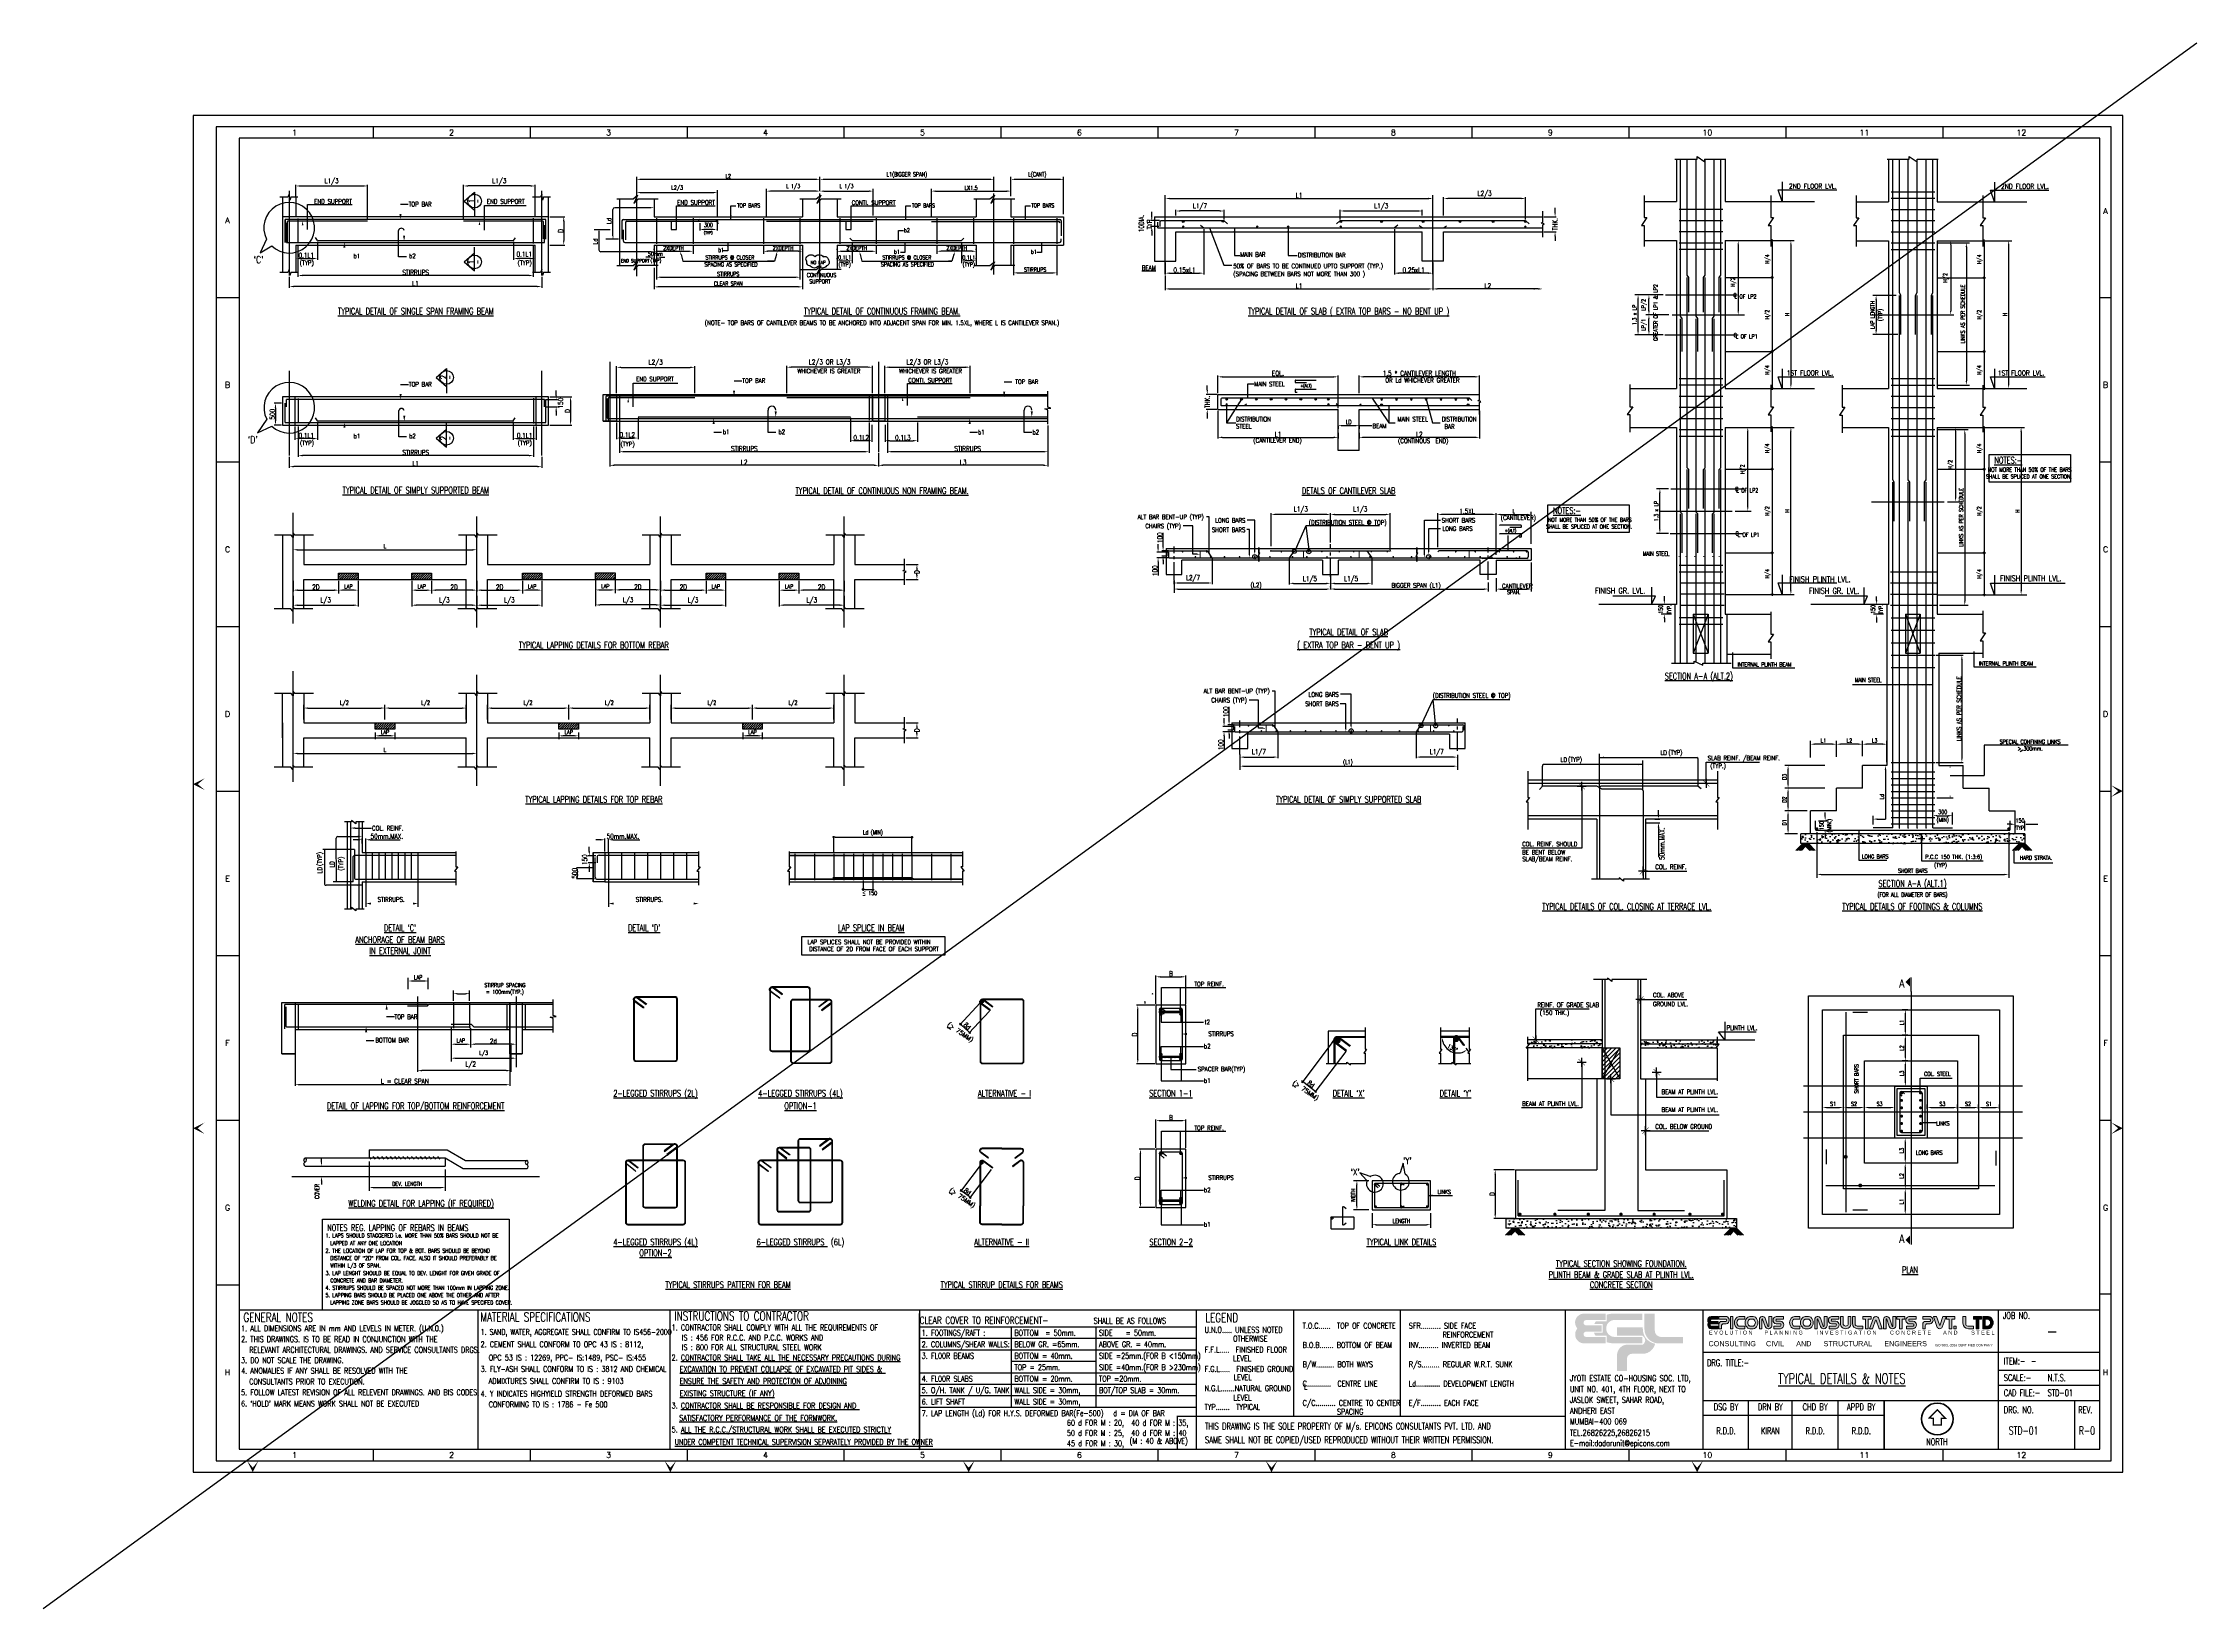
# Model space of a CAD drawing. Extents: x 489124 to 794428, y -356295 to -29813.
# Drawn here: x 502280 to 634855, y -270234 to -173814 of the extents above; entities that cross this region are included whole.
import ezdxf
from ezdxf.enums import TextEntityAlignment as Align
from ezdxf.lldxf.tags import DXFTag

# ---------------------------------------------------------------- set-up
doc = ezdxf.new("R2010")
doc.units = 0
doc.header["$LTSCALE"] = 500
doc.header["$MEASUREMENT"] = 0
doc.linetypes.add('CENTER2', pattern=[1.125, 0.75, -0.125, 0.125, -0.125])
doc.layers.get('DEFPOINTS').update_dxf_attribs({"color": 4})
for name, color, linetype, lineweight in [('00 ECPL LOGO', 250, 'Continuous', 20), ('00 ELEV-2', 9, 'Continuous', 30), ('GRID TEXT', 6, 'Continuous', 15), ('hatch', 7, 'Continuous', 5), ('HEADING-TXT', 1, 'Continuous', 25), ('LINE', 253, 'Continuous', 18), ('SECT-TXT', 6, 'Continuous', 20)]:
    doc.layers.add(name, color=color, linetype=linetype, lineweight=lineweight)
for name, color, linetype in [('07', 5, 'Continuous'), ('08', 4, 'Continuous'), ('09', 6, 'Continuous'), ('BEAM', 4, 'Continuous'), ('BRAKE LINE', 8, 'Continuous'), ('CEN', 8, 'CENTER'), ('CENTERLINE', 8, 'CENTER2'), ('COL', 1, 'Continuous'), ('col & circal', 8, 'CENTER2'), ('CUTOUT2', 9, 'Continuous'), ('DIM', 5, 'Continuous'), ('DIM1', 5, 'Continuous'), ('dimention', 7, 'Continuous'), ('DIST.', 2, 'Continuous'), ('FOOT', 4, 'Continuous'), ('FRAME', 6, 'Continuous'), ('HACTH', 9, 'Continuous'), ('hat', 8, 'Continuous'), ('LINK', 2, 'Continuous'), ('MISC', 5, 'Continuous'), ('note t', 2, 'Continuous'), ('notes', 1, 'Continuous'), ('other', 5, 'Continuous'), ('P.C.C.', 8, 'Continuous'), ('PNA', 10, 'Continuous'), ('reinf', 6, 'Continuous'), ('REINFORCEMENT', 6, 'Continuous'), ('RING', 4, 'Continuous'), ('S-BEAM OUTER', 4, 'Continuous'), ('S-CUT LINE', 8, 'Continuous'), ('S-DIM-1', 5, 'Continuous'), ('S-LEVEL SECTION', 3, 'Continuous'), ('S-REINF', 6, 'Continuous'), ('S-SCHEDULE', 2, 'Continuous'), ('S-TEXT-1', 4, 'Continuous'), ('SEC-LINE', 2, 'Continuous'), ('SECT', 1, 'Continuous'), ('ST', 6, 'Continuous'), ('STEEL', 6, 'Continuous'), ('STIRRUPS', 2, 'Continuous'), ('TEXT', 4, 'Continuous'), ('TEXT (SHEET)', 4, 'Continuous'), ('TEXT1', 2, 'Continuous'), ('TITLE', 4, 'Continuous'), ('TXT', 4, 'Continuous'), ('TXT1', 2, 'Continuous')]:
    doc.layers.add(name, color=color, linetype=linetype)
doc.styles.add('D', font='romand.shx', dxfattribs={"height": 200})
doc.styles.add('ROMANC', font='romanc.shx', dxfattribs={"width": 0.8, "height": 250})
doc.styles.add('ROMAND', font='romand')
doc.styles.add('ROMANS', font='r.shx', dxfattribs={"width": 0.7, "bigfont": 'bigfont.shx'})
doc.styles.add('ROMENT', font='r.shx', dxfattribs={"bigfont": 'bigfont.shx'})
doc.styles.add('SEC. TEXT', font='arial.ttf', dxfattribs={"height": 180})
tags = doc.linetypes.add('CENTER', pattern=[2, 1.25, -0.25, 0.25, -0.25]).pattern_tags.tags
tags[10:11] = [DXFTag(74, 4), DXFTag(75, 0), DXFTag(340, '0'), DXFTag(46, 1.0), DXFTag(50, 0.0), DXFTag(44, 0.0), DXFTag(45, 0.0)]
tags[8:9] = [DXFTag(74, 4), DXFTag(75, 0), DXFTag(340, '0'), DXFTag(46, 1.0), DXFTag(50, 0.0), DXFTag(44, 0.0), DXFTag(45, 0.0)]
tags[6:7] = [DXFTag(74, 4), DXFTag(75, 0), DXFTag(340, '0'), DXFTag(46, 1.0), DXFTag(50, 0.0), DXFTag(44, 0.0), DXFTag(45, 0.0)]
tags[4:5] = [DXFTag(74, 4), DXFTag(75, 0), DXFTag(340, '0'), DXFTag(46, 1.0), DXFTag(50, 0.0), DXFTag(44, 0.0), DXFTag(45, 0.0)]
tags = doc.linetypes.add('HIDDEN', pattern=[0.375, 0.25, -0.125]).pattern_tags.tags
tags[6:7] = [DXFTag(74, 4), DXFTag(75, 0), DXFTag(340, '0'), DXFTag(46, 1.0), DXFTag(50, 0.0), DXFTag(44, 0.0), DXFTag(45, 0.0)]
tags[4:5] = [DXFTag(74, 4), DXFTag(75, 0), DXFTag(340, '0'), DXFTag(46, 1.0), DXFTag(50, 0.0), DXFTag(44, 0.0), DXFTag(45, 0.0)]
doc.dimstyles.new('5', dxfattribs={"dimtxt": 250, "dimasz": 250, "dimexe": 60, "dimexo": 60, "dimgap": 150, "dimtad": 1, "dimdec": 0, "dimlfac": 0.2, "dimzin": 0, "dimdsep": 46, "dimtxsty": 'ROMANS', "dimcen": -250, "dimclrd": 5, "dimclre": 5, "dimclrt": 4, "dimadec": 0, "dimazin": 0, "dimtfac": 1, "dimtdec": 0, "dimtix": 1, "dimtofl": 0, "dimtmove": 2, "dimatfit": 3, "dimfxl": 0, "dimtolj": 1, "dimtzin": 0, "dimarcsym": 0})
doc.dimstyles.new('Copy of INT2TIMES', dxfattribs={"dimtxt": 300, "dimasz": 275, "dimexe": 75, "dimexo": 75, "dimgap": 40, "dimtad": 1, "dimdec": 0, "dimlfac": 0.5, "dimrnd": 5, "dimzin": 0, "dimdsep": 46, "dimtxsty": 'ROMANS', "dimcen": -1, "dimclrd": 5, "dimclre": 5, "dimclrt": 4, "dimadec": 0, "dimazin": 0, "dimtfac": 1, "dimtdec": 0, "dimtix": 1, "dimtofl": 0, "dimtmove": 2, "dimatfit": 3, "dimfxl": 0, "dimtolj": 1, "dimtzin": 0, "dimarcsym": 0})
doc.dimstyles.new('Copy(2) of Standard', dxfattribs={"dimtxt": 300, "dimasz": 250, "dimexe": 75, "dimexo": 50, "dimgap": 50, "dimtad": 1, "dimdec": 0, "dimrnd": 5, "dimzin": 0, "dimdsep": 46, "dimtxsty": 'ROMANS', "dimcen": 0, "dimclrd": 5, "dimclre": 5, "dimclrt": 4, "dimadec": 0, "dimazin": 0, "dimtfac": 1, "dimtdec": 0, "dimtofl": 0, "dimtmove": 0, "dimatfit": 3, "dimfxl": 0, "dimtolj": 1, "dimtzin": 0, "dimarcsym": 0})
doc.dimstyles.new('dim100', dxfattribs={"dimtxt": 250, "dimasz": 250, "dimexe": 200, "dimexo": 200, "dimgap": 100, "dimtad": 1, "dimdec": 0, "dimzin": 0, "dimdsep": 46, "dimtxsty": 'ROMANS', "dimcen": 0, "dimclrd": 5, "dimclre": 5, "dimclrt": 4, "dimadec": 0, "dimazin": 0, "dimtfac": 1, "dimtdec": 0, "dimtix": 1, "dimtofl": 0, "dimtmove": 2, "dimatfit": 3, "dimfxl": 0, "dimtolj": 1, "dimtzin": 0, "dimlwd": -1, "dimlwe": -1, "dimarcsym": 0})
doc.dimstyles.new('dim25', dxfattribs={"dimtxt": 250, "dimasz": 250, "dimexe": 200, "dimexo": 200, "dimgap": 100, "dimtad": 1, "dimdec": 0, "dimlfac": 0.25, "dimzin": 0, "dimdsep": 46, "dimtxsty": 'ROMANS', "dimcen": 0, "dimclrd": 5, "dimclre": 5, "dimclrt": 4, "dimadec": 0, "dimazin": 0, "dimtfac": 1, "dimtdec": 0, "dimtix": 1, "dimtofl": 0, "dimtmove": 2, "dimatfit": 3, "dimfxl": 0, "dimtolj": 1, "dimtzin": 0, "dimlwd": -1, "dimlwe": -1, "dimarcsym": 0})
doc.dimstyles.new('INT', dxfattribs={"dimtxt": 250, "dimasz": 80, "dimexe": 50, "dimexo": 50, "dimgap": 75, "dimtad": 1, "dimdec": 0, "dimzin": 0, "dimdsep": 46, "dimtxsty": 'ROMANS', "dimblk": 'DIMTICK', "dimblk1": 'DIMTICK', "dimblk2": 'DIMTICK', "dimsah": 1, "dimcen": -0.25, "dimclrd": 5, "dimclre": 5, "dimclrt": 4, "dimadec": 0, "dimazin": 0, "dimtfac": 1, "dimtdec": 0, "dimtix": 1, "dimtofl": 0, "dimtmove": 2, "dimatfit": 3, "dimldrblk": 'DIMTICK', "dimfxl": 0, "dimtolj": 1, "dimtzin": 0, "dimarcsym": 0})
doc.dimstyles.new('INT$7', dxfattribs={"dimtxt": 9, "dimasz": 8, "dimexe": 8, "dimexo": 3, "dimgap": 2, "dimtad": 1, "dimdec": 0, "dimzin": 0, "dimdsep": 46, "dimtxsty": 'ROMANS', "dimblk": 'DIMTICK', "dimcen": -0.25, "dimclrd": 5, "dimclre": 5, "dimclrt": 4, "dimadec": 0, "dimazin": 0, "dimtfac": 1, "dimtdec": 0, "dimtix": 1, "dimtofl": 0, "dimtmove": 2, "dimatfit": 3, "dimldrblk": 'DIMTICK', "dimfxl": 0, "dimtolj": 1, "dimtzin": 0, "dimarcsym": 0})
doc.dimstyles.new('INT1', dxfattribs={"dimtxt": 250, "dimasz": 250, "dimexe": 150, "dimexo": 60, "dimgap": 75, "dimtad": 1, "dimdec": 0, "dimzin": 0, "dimdsep": 46, "dimtxsty": 'ROMANS', "dimcen": -250, "dimclrd": 5, "dimclre": 5, "dimclrt": 4, "dimadec": 0, "dimazin": 0, "dimtfac": 1, "dimtdec": 0, "dimtix": 1, "dimtofl": 0, "dimtmove": 2, "dimatfit": 3, "dimfxl": 0, "dimtolj": 1, "dimtzin": 0, "dimarcsym": 0})
doc.dimstyles.new('INT25', dxfattribs={"dimtxt": 250, "dimasz": 80, "dimexe": 60, "dimexo": 60, "dimgap": 40, "dimtad": 1, "dimdec": 0, "dimlfac": 0.25, "dimzin": 0, "dimdsep": 46, "dimtxsty": 'ROMANS', "dimblk": 'DIMTICK', "dimblk1": 'DIMTICK', "dimblk2": 'DIMTICK', "dimsah": 1, "dimcen": -0.25, "dimclrd": 7, "dimclre": 7, "dimclrt": 4, "dimadec": 0, "dimazin": 0, "dimtfac": 1, "dimtdec": 0, "dimtix": 1, "dimtofl": 0, "dimtmove": 2, "dimatfit": 3, "dimldrblk": 'DIMTICK', "dimfxl": 0, "dimtolj": 1, "dimtzin": 0, "dimarcsym": 0})
pattern_1 = [(45, (11605.41, -106868.13), (-44.194174, 44.194174), [])]
pattern_2 = [(50, (-146825.5, -87161.7), (717.2602, -62.75213), [75, -825]), (355, (-146825.5, -87161.7), (-138.7513, 752.1921), [60, -660]), (100.45144, (-146765.75, -87166.9), (578.50885, 689.44), [63.7402, -701.1421]), (46.1842, (-146825.5, -86961.7), (1067.2413, -165.5193), [112.5, -1237.5]), (96.63564, (-146736.6, -86975.5), (934.662, 974.1186), [95.6103, -1051.7138]), (351.18416, (-146825.5, -86961.7), (934.662, 974.1186), [90, -990]), (21, (-146725.5, -87011.7), (596.90705, -402.6189), [75, -825]), (326, (-146725.5, -87011.7), (243.3153, 725.15005), [60, -660]), (71.45144, (-146675.8, -87045.25), (840.2224, 322.53115), [63.7402, -701.1421]), (37.5, (-146825.52, -87161.7), (12.159855, 332.89385), [0, -652, 0, -670, 0, -662.5]), (7.5, (-146825.52, -87161.7), (263.06954, 394.41171), [0, -382, 0, -637, 0, -252.5]), (327.5, (-147048.52, -87161.7), (533.82244, -22.55487), [0, -250, 0, -780, 0, -1035]), (317.5, (-147148.5, -87161.7), (583.18617, 100.10498), [0, -325, 0, -518, 0, -735])]

# ---------------------------------------------------------------- blocks, each defined once
blk = doc.blocks.new('FOLDER')
at = {"layer": 'PNA'}
for points in [[(-1250, 2500), (0, 0), (0, 1000)], [(1250, 2500), (0, 0), (0, 1000)]]:
    blk.add_solid(points, dxfattribs=at)
blk = doc.blocks.new('ecpl logo')
at = {"layer": '00 ECPL LOGO'}
for color, points in [(256, [(351, -827, 0.621111), (586, -1401), (1442, -1401), (1442, -1151), (682, -1151, -0.917622), (682, -948), (1285, -948), (1285, -702), (682, -702, -0.926164), (682, -501), (1442, -501), (1442, -251), (581, -251, 0.621111), (351, -827)]), (140, [(1887, -779), (1887, -1102), (2862, -1102, -0.232111), (2971, -1281, -0.194401), (2883, -1450), (2269, -1450, 0.364674), (1887, -1802), (1887, -2463), (2269, -2463), (2269, -1996, -0.414214), (2462, -1802), (2899, -1802, 0.338499), (3350, -1412, -0.371272), (2877, -839), (2877, -779)]), (152, [(2940, -251), (2940, -863, 0.384329), (3453, -1401), (4422, -1401), (4422, -1151), (3582, -1151, -0.414214), (3340, -908), (3340, -251)])]:
    blk.add_hatch(color=color, dxfattribs=at).paths.add_polyline_path(points)
h = blk.add_hatch(color=253, dxfattribs=at)
h.dxf.hatch_style = 1
h.paths.add_polyline_path([(995, -993, 0.07148), (1056, -1106), (1486, -1106), (1486, -1356, 0.065387), (1776, -1401), (2862, -1401), (2862, -1151), (1776, -1151, -0.910826), (1742, -501), (2862, -501), (2862, -251), (1776, -251, 0.069483), (1486, -291), (1486, -546), (1071, -546, 0.072407), (1003, -657), (1329, -657), (1329, -993)])
blk = doc.blocks.new('A1')
at = {"layer": '00 ECPL LOGO'}
h = blk.add_hatch(color=7, dxfattribs=at)
h.dxf.hatch_style = 1
h.paths.add_polyline_path([(65416, 6564), (65416, 6682), (65123, 6682, 0.261636), (64999, 6612, 0.285841), (65001, 6424, 0.344902), (65022, 6205, 0.204992), (65127, 6161), (65416, 6161), (65416, 6276), (65134, 6276, -1), (65128, 6370), (65416, 6370), (65416, 6476), (65134, 6476, -1), (65132, 6564)])
h = blk.add_hatch(color=7, dxfattribs=at)
h.dxf.hatch_style = 1
h.paths.add_polyline_path([(65787, 6682), (65455, 6682), (65455, 6564), (65771, 6564, -0.440545), (65771, 6476), (65570, 6476, 0.414214), (65455, 6360), (65455, 6161), (65563, 6161), (65563, 6283, -0.414214), (65650, 6370), (65771, 6370, 0.757811)])
h.paths.add_polyline_path([(66057, 6682), (65944, 6682), (65944, 6161), (66057, 6161)])
h.paths.add_polyline_path([(66562, 6682), (66324, 6682, 0.154275), (66241, 6655, 0.519672), (66241, 6187, 0.154275), (66324, 6161), (66562, 6161), (66562, 6276), (66299, 6276, -0.210356), (66278, 6286, -0.388707), (66278, 6555, -0.210356), (66299, 6564), (66562, 6564)])
h.paths.add_polyline_path([(66927, 6682), (66780, 6682, 0.159018), (66695, 6654, 0.507969), (66695, 6189, 0.159018), (66780, 6161), (66927, 6161, 0.173791), (67019, 6194, 0.472311), (67019, 6649, 0.173791)])
h.paths.add_polyline_path([(66938, 6564, -0.185052), (66957, 6557, -0.445894), (66957, 6284, -0.185052), (66938, 6276), (66774, 6276, -0.185052), (66755, 6284, -0.445894), (66755, 6557, -0.185052), (66774, 6564)], flags=16)
h.paths.add_polyline_path([(67444, 6611, 0.723435), (67190, 6564), (67190, 6161), (67302, 6161), (67302, 6564, -0.723435), (67330, 6575), (67437, 6252, 0.724077), (67721, 6277), (67721, 6682), (67592, 6682), (67592, 6278, -0.755661), (67557, 6267)])
h.paths.add_polyline_path([(68218, 6682), (67905, 6682, 0.823713), (67905, 6367), (68089, 6367, -0.713272), (68089, 6276), (67809, 6276), (67809, 6161), (68089, 6161, 0.900309), (68089, 6484), (67928, 6484, -0.746931), (67928, 6564), (68218, 6564)])
h = blk.add_hatch(color=7, dxfattribs=at)
h.dxf.hatch_style = 1
h.paths.add_polyline_path([(68929, 6682), (68691, 6682, 0.154275), (68607, 6655, 0.519672), (68607, 6187, 0.154275), (68691, 6161), (68929, 6161), (68929, 6276), (68665, 6276, -0.210932), (68644, 6286, -0.385278), (68643, 6554, -0.212895), (68665, 6564), (68929, 6564)])
h.paths.add_polyline_path([(69394, 6649, 0.173792), (69302, 6682), (69155, 6682, 0.159018), (69070, 6654, 0.507969), (69070, 6189, 0.159018), (69155, 6161), (69302, 6161, 0.173792), (69394, 6194, 0.472311)])
h.paths.add_polyline_path([(69312, 6564, -0.185053), (69331, 6557, -0.445893), (69331, 6284, -0.185053), (69312, 6276), (69149, 6276, -0.185053), (69129, 6284, -0.445893), (69129, 6557, -0.185053), (69149, 6564)], flags=16)
h.paths.add_polyline_path([(69562, 6564), (69562, 6161), (69674, 6161), (69674, 6564, -0.436861), (69690, 6581, -0.319738), (69704, 6571), (69809, 6252, 0.724077), (70093, 6277), (70093, 6682), (69964, 6682), (69964, 6278, -0.755661), (69930, 6267), (69816, 6611, 0.723435)])
h.paths.add_polyline_path([(70594, 6682), (70281, 6682, 0.823713), (70281, 6367), (70466, 6367, -0.713272), (70466, 6276), (70185, 6276), (70185, 6161), (70466, 6161, 0.900309), (70466, 6484), (70304, 6484, -0.746931), (70304, 6564), (70594, 6564)])
h.paths.add_polyline_path([(70788, 6682), (70676, 6682), (70676, 6341, 0.160106), (70704, 6256, 0.505303), (71080, 6256, 0.160106), (71108, 6341), (71108, 6682), (70999, 6682), (70999, 6342, -0.621318), (70788, 6342)])
h.paths.add_polyline_path([(71299, 6682), (71181, 6682), (71181, 6392, 0.414214), (71412, 6161), (71631, 6161), (71631, 6276), (71386, 6276, -0.414214), (71299, 6363)])
h.paths.add_polyline_path([(71989, 6682), (71631, 6682), (71631, 6567), (71748, 6567), (71748, 6161), (71860, 6161), (71860, 6567), (71989, 6567)])
h.paths.add_polyline_path([(72294, 6628, 0.539211), (72081, 6621), (71915, 6161), (72046, 6161), (72170, 6522, -0.708617), (72197, 6522), (72327, 6161), (72453, 6161)])
h.paths.add_polyline_path([(72766, 6611, 0.723435), (72512, 6564), (72512, 6161), (72624, 6161), (72624, 6564, -0.723435), (72653, 6575), (72759, 6252, 0.724077), (73043, 6277), (73043, 6682), (72914, 6682), (72914, 6278, -0.755661), (72880, 6267)])
h.paths.add_polyline_path([(73430, 6682), (73090, 6682), (73090, 6567), (73206, 6567), (73206, 6161), (73319, 6161), (73319, 6567), (73430, 6567)])
h.paths.add_polyline_path([(73915, 6682), (73623, 6682, 0.157568), (73539, 6654, 0.511532), (73539, 6394, 0.157569), (73623, 6367), (73786, 6367, -0.713272), (73786, 6276), (73506, 6276), (73506, 6161), (73786, 6161, 0.900308), (73786, 6484), (73630, 6484), (73624, 6484, -0.722204), (73624, 6567), (73915, 6567)])
h = blk.add_hatch(color=7, dxfattribs=at)
h.dxf.hatch_style = 1
h.paths.add_polyline_path([(74531, 6682), (74198, 6682), (74198, 6564), (74501, 6564, -0.270444), (74526, 6549, -0.26297), (74526, 6491, -0.270444), (74501, 6476), (74314, 6476, 0.414214), (74198, 6360), (74198, 6161), (74307, 6161), (74307, 6283, -0.414214), (74393, 6370), (74515, 6370, 0.757811)])
h.paths.add_polyline_path([(74784, 6682), (74659, 6682), (74818, 6215, 0.539211), (75030, 6221), (75196, 6682), (75065, 6682), (74941, 6320, -0.708617), (74914, 6320)])
h.paths.add_polyline_path([(75574, 6682), (75217, 6682), (75217, 6567), (75333, 6567), (75333, 6161), (75446, 6161), (75446, 6567), (75574, 6567)])
h.paths.add_polyline_path([(76042, 6682), (75924, 6682), (75924, 6392, 0.414214), (76155, 6161), (76374, 6161), (76374, 6276), (76129, 6276, -0.414214), (76042, 6363)])
h.paths.add_polyline_path([(75638, 6276), (75531, 6276), (75531, 6161), (75638, 6161)])
h = blk.add_hatch(color=7, dxfattribs=at)
h.dxf.hatch_style = 1
h.paths.add_polyline_path([(76374, 6682), (76374, 6567), (76490, 6567), (76490, 6161), (76603, 6161), (76603, 6567), (76715, 6567), (76715, 6682)])
h.paths.add_polyline_path([(76771, 6682), (76771, 6161), (77026, 6161, 0.189446), (77124, 6199, 0.435754), (77124, 6643, 0.189446), (77026, 6682)])
h.paths.add_polyline_path([(77029, 6567, -0.519112), (77029, 6276), (76881, 6276), (76881, 6567)], flags=16)
at = {"color": 1}
for p, q in [((81794, 6959), (1969, 6959)), ((64792, 5159), (81794, 5159)), ((64792, 3084), (81794, 3084)), ((64792, 2451), (72548, 2451))]:
    blk.add_line(p, q, dxfattribs=at)
at = {"color": 5, "linetype": 'ByBlock', "lineweight": -2}
for p, q in [((77465, 4384), (81794, 4384)), ((77465, 3734), (81794, 3734)), ((66725, 984), (66725, 3084)), ((68592, 984), (68592, 3084)), ((70570, 984), (70570, 3084)), ((80711, 3084), (80711, 984))]:
    blk.add_line(p, q, dxfattribs=at)
blk.add_line((72548, 984), (72548, 3084))
at = {"flags": 128}
blk.add_lwpolyline([(0, 0), (82779, 0), (82779, 58231), (0, 58231)], close=True, dxfattribs=at)
at = {"color": 1, "const_width": 56.6}
for points in [[(58867, 984), (58867, 6959)], [(64777, 984), (64777, 6959)], [(77447, 984), (77447, 6959)], [(72548, 984), (72548, 3084)], [(42226, 985), (42226, 2401), (58867, 2401)]]:
    blk.add_lwpolyline(points, dxfattribs=at)
at = {"layer": '00 ECPL LOGO', "color": 7}
for p, q in [((65416, 6682), (65123, 6682)), ((65134, 6564), (65416, 6564)), ((65416, 6476), (65134, 6476)), ((65416, 6564), (65416, 6682)), ((65416, 6370), (65416, 6476)), ((65787, 6682), (65455, 6682)), ((65455, 6682), (65455, 6564)), ((65771, 6564), (65455, 6564)), ((65771, 6476), (65570, 6476)), ((65944, 6682), (66057, 6682)), ((65944, 6682), (65944, 6161)), ((66057, 6682), (66057, 6161)), ((66299, 6564), (66562, 6564)), ((66324, 6682), (66562, 6682)), ((66562, 6564), (66562, 6682)), ((66774, 6564), (66938, 6564)), ((66780, 6682), (66927, 6682)), ((67190, 6564), (67190, 6161)), ((67302, 6564), (67302, 6161)), ((67330, 6575), (67437, 6252)), ((67444, 6611), (67557, 6267)), ((67592, 6682), (67721, 6682)), ((67721, 6682), (67592, 6682)), ((67592, 6682), (67592, 6276)), ((67721, 6682), (67721, 6276)), ((67721, 6564), (67721, 6564)), ((67905, 6682), (68218, 6682)), ((68218, 6682), (67905, 6682)), ((67928, 6564), (68218, 6564)), ((68089, 6484), (67928, 6484)), ((68218, 6564), (68218, 6682)), ((68665, 6564), (68929, 6564)), ((68929, 6682), (68691, 6682)), ((68929, 6564), (68929, 6682)), ((69149, 6564), (69312, 6564)), ((69155, 6682), (69302, 6682)), ((69562, 6564), (69562, 6161)), ((69674, 6564), (69674, 6161)), ((69704, 6571), (69809, 6252)), ((69816, 6611), (69930, 6267)), ((69964, 6682), (70093, 6682)), ((69964, 6682), (70093, 6682)), ((70093, 6682), (69964, 6682)), ((69964, 6682), (69964, 6276)), ((70093, 6682), (70093, 6277)), ((70093, 6564), (70093, 6564)), ((70281, 6682), (70594, 6682)), ((70281, 6682), (70594, 6682)), ((70594, 6682), (70281, 6682)), ((70304, 6564), (70594, 6564)), ((70466, 6484), (70304, 6484)), ((70594, 6564), (70594, 6682)), ((70676, 6682), (70788, 6682)), ((70788, 6682), (70676, 6682)), ((70676, 6682), (70676, 6341)), ((70788, 6682), (70788, 6342)), ((70999, 6682), (71108, 6682)), ((71108, 6682), (70999, 6682)), ((70999, 6682), (70999, 6342)), ((71108, 6682), (71108, 6341)), ((71181, 6682), (71299, 6682)), ((71299, 6682), (71181, 6682)), ((71181, 6392), (71181, 6682)), ((71299, 6363), (71299, 6682)), ((71631, 6682), (71989, 6682)), ((71989, 6682), (71631, 6682)), ((71631, 6682), (71631, 6567)), ((71631, 6567), (71748, 6567)), ((71748, 6161), (71748, 6567)), ((71860, 6161), (71860, 6567)), ((71860, 6567), (71989, 6567)), ((71915, 6161), (72081, 6621)), ((71989, 6682), (71989, 6567)), ((72046, 6161), (72170, 6522)), ((72327, 6161), (72197, 6522)), ((72453, 6161), (72294, 6628)), ((72512, 6564), (72512, 6161)), ((72624, 6564), (72624, 6161)), ((72653, 6575), (72759, 6252)), ((72766, 6611), (72880, 6267)), ((72914, 6682), (72914, 6276)), ((72914, 6682), (73043, 6682)), ((72914, 6682), (73043, 6682)), ((73043, 6682), (72914, 6682)), ((72914, 6682), (73043, 6682)), ((73043, 6682), (73043, 6276)), ((73043, 6564), (73043, 6564)), ((73090, 6682), (73090, 6567)), ((73090, 6682), (73430, 6682)), ((73430, 6682), (73090, 6682)), ((73090, 6682), (73430, 6682)), ((73090, 6682), (73430, 6682)), ((73430, 6682), (73090, 6682)), ((73090, 6567), (73206, 6567)), ((73090, 6567), (73206, 6567)), ((73206, 6161), (73206, 6567)), ((73319, 6161), (73319, 6567)), ((73319, 6567), (73430, 6567)), ((73319, 6567), (73430, 6567)), ((73430, 6682), (73430, 6567)), ((73602, 6682), (73915, 6682)), ((73602, 6682), (73915, 6682)), ((73915, 6682), (73623, 6682)), ((73624, 6567), (73915, 6567)), ((73786, 6484), (73624, 6484)), ((73630, 6484), (73786, 6484)), ((73915, 6564), (73915, 6682)), ((74198, 6682), (74198, 6564)), ((74531, 6682), (74198, 6682)), ((74501, 6564), (74198, 6564)), ((74501, 6476), (74314, 6476)), ((74659, 6682), (74818, 6215)), ((74784, 6682), (74659, 6682)), ((74784, 6682), (74659, 6682)), ((74784, 6682), (74914, 6320)), ((75065, 6682), (74941, 6320)), ((75196, 6682), (75030, 6221)), ((75196, 6682), (75065, 6682)), ((75123, 6682), (75065, 6682)), ((75196, 6682), (75065, 6682)), ((75217, 6682), (75217, 6567)), ((75217, 6682), (75574, 6682)), ((75574, 6682), (75217, 6682)), ((75217, 6682), (75574, 6682)), ((75217, 6682), (75574, 6682)), ((75217, 6682), (75574, 6682)), ((75217, 6567), (75333, 6567)), ((75217, 6567), (75333, 6567)), ((75333, 6161), (75333, 6567)), ((75446, 6161), (75446, 6567)), ((75446, 6567), (75574, 6567)), ((75446, 6567), (75574, 6567)), ((75574, 6682), (75574, 6567)), ((75924, 6392), (75924, 6682)), ((75924, 6682), (76042, 6682)), ((76042, 6682), (75924, 6682)), ((76042, 6363), (76042, 6682)), ((76374, 6682), (76374, 6567)), ((76374, 6682), (76715, 6682)), ((76715, 6682), (76374, 6682)), ((76374, 6567), (76490, 6567)), ((76490, 6567), (76374, 6567)), ((76490, 6161), (76490, 6567)), ((76603, 6161), (76603, 6567)), ((76603, 6567), (76715, 6567)), ((76603, 6567), (76715, 6567)), ((76715, 6567), (76603, 6567)), ((76715, 6682), (76715, 6567)), ((76771, 6682), (76771, 6161)), ((76771, 6682), (77026, 6682)), ((76881, 6567), (76881, 6276)), ((76881, 6567), (77019, 6567)), ((65127, 6161), (65416, 6161)), ((65128, 6370), (65416, 6370)), ((65416, 6276), (65128, 6276)), ((65416, 6161), (65416, 6276)), ((65455, 6360), (65455, 6161)), ((65455, 6161), (65563, 6161)), ((65563, 6283), (65563, 6161)), ((65650, 6370), (65771, 6370)), ((65944, 6161), (66057, 6161)), ((66299, 6276), (66562, 6276)), ((66324, 6161), (66562, 6161)), ((66562, 6161), (66562, 6276)), ((66774, 6276), (66938, 6276)), ((66927, 6161), (66780, 6161)), ((67190, 6161), (67302, 6161)), ((67569, 6161), (67592, 6161)), ((67592, 6162), (67592, 6161)), ((67721, 6276), (67721, 6276)), ((67809, 6161), (67809, 6276)), ((67809, 6276), (68089, 6276)), ((67809, 6161), (68089, 6161)), ((67809, 6161), (68089, 6161)), ((68089, 6367), (67905, 6367)), ((68665, 6276), (68929, 6276)), ((68691, 6161), (68929, 6161)), ((68929, 6161), (68929, 6276)), ((69149, 6276), (69312, 6276)), ((69155, 6161), (69302, 6161)), ((69562, 6161), (69674, 6161)), ((69562, 6161), (69674, 6161)), ((69562, 6161), (69674, 6161)), ((70185, 6161), (70185, 6276)), ((70185, 6276), (70466, 6276)), ((70185, 6276), (70466, 6276)), ((70185, 6161), (70466, 6161)), ((70185, 6161), (70466, 6161)), ((70185, 6161), (70466, 6161)), ((70466, 6367), (70281, 6367)), ((71386, 6276), (71631, 6276)), ((71412, 6161), (71631, 6161)), ((71412, 6161), (71631, 6161)), ((71631, 6276), (71631, 6161)), ((71748, 6161), (71860, 6161)), ((71748, 6161), (71860, 6161)), ((71915, 6161), (72046, 6161)), ((71989, 6161), (72046, 6161)), ((72327, 6161), (72453, 6161)), ((72327, 6161), (72453, 6161)), ((72512, 6161), (72624, 6161)), ((72512, 6161), (72624, 6161)), ((72512, 6161), (72624, 6161)), ((73043, 6276), (73043, 6276)), ((73206, 6161), (73319, 6161)), ((73206, 6161), (73319, 6161)), ((73206, 6161), (73319, 6161)), ((73206, 6161), (73319, 6161)), ((73506, 6161), (73506, 6276)), ((73506, 6276), (73786, 6276)), ((73506, 6276), (73786, 6276)), ((73506, 6276), (73786, 6276)), ((73506, 6161), (73786, 6161)), ((73506, 6161), (73786, 6161)), ((73506, 6161), (73786, 6161)), ((73506, 6161), (73786, 6161)), ((73506, 6161), (73786, 6161)), ((73786, 6367), (73602, 6367)), ((73623, 6367), (73774, 6367)), ((74198, 6360), (74198, 6161)), ((74198, 6161), (74307, 6161)), ((74307, 6283), (74307, 6161)), ((74393, 6370), (74515, 6370)), ((75333, 6161), (75446, 6161)), ((75333, 6161), (75446, 6161)), ((75333, 6161), (75446, 6161)), ((76129, 6276), (76374, 6276)), ((76155, 6161), (76374, 6161)), ((76155, 6161), (76374, 6161)), ((76374, 6276), (76374, 6161)), ((76490, 6161), (76603, 6161)), ((76490, 6161), (76603, 6161)), ((76490, 6161), (76603, 6161)), ((76490, 6161), (76603, 6161)), ((76507, 6161), (76603, 6161)), ((76507, 6161), (76603, 6161)), ((76507, 6161), (76603, 6161)), ((76507, 6161), (76603, 6161)), ((76771, 6161), (77026, 6161)), ((76881, 6276), (77019, 6276))]:
    blk.add_line(p, q, dxfattribs=at)
blk.add_lwpolyline([(75531, 6276), (75638, 6276), (75638, 6161), (75531, 6161)], close=True, dxfattribs=at)
for centre, radius, start, end in [((65151, 6520), 178, 148.64797, 212.45631), ((65123, 6537), 145, 90, 148.64797), ((65133, 6520), 44.1, 88.76368, 271.23632), ((65570, 6360), 116, 90, 180), ((65735, 6528), 162, 282.71879, 71.3398), ((65731, 6520), 59.7, 312.44874, 47.55126), ((66405, 6421), 286, 125.08074, 234.91926), ((66424, 6420), 199, 137.51709, 222.48291), ((66324, 6537), 145, 90, 125.08074), ((66299, 6535), 28.9, 90, 137.51709), ((66865, 6421), 288, 126.14172, 233.85828), ((66877, 6420), 183, 131.93642, 228.06358), ((66780, 6537), 145, 90, 126.14172), ((66774, 6535), 28.9, 90, 131.93642), ((66927, 6537), 145, 50.56378, 90), ((66938, 6535), 28.9, 48.06358, 90), ((66834, 6420), 183, 311.93642, 48.06358), ((66832, 6421), 295, 309.43622, 50.56378), ((67324, 6546), 136, 28.74999, 172.28311), ((67318, 6565), 16.2, 40.01913, 183.55226), ((67936, 6524), 160, 101.04253, 258.95747), ((67939, 6524), 41.8, 106.48558, 253.51442), ((68072, 6322), 162, 276.00604, 83.99396), ((68772, 6421), 286, 125.08074, 234.91926), ((68792, 6421), 200, 138.07412, 222.35635), ((68691, 6537), 145, 90, 125.08074), ((68665, 6535), 28.9, 90, 138.07412), ((69239, 6421), 288, 126.14172, 233.85828), ((69252, 6420), 183, 131.93642, 228.06358), ((69155, 6537), 145, 90, 126.14172), ((69149, 6535), 28.9, 90, 131.93642), ((69302, 6537), 145, 50.56378, 90), ((69312, 6535), 28.9, 48.06358, 90), ((69209, 6420), 183, 311.93642, 48.06358), ((69207, 6421), 295, 309.43622, 50.56378), ((69697, 6546), 136, 28.74999, 172.28311), ((69690, 6565), 16.2, 89.15773, 183.55226), ((69690, 6567), 14.5, 18.23344, 89.15773), ((70312, 6524), 160, 101.04253, 258.95747), ((70316, 6524), 41.8, 106.48558, 253.51442), ((70449, 6322), 162, 276.00604, 83.99396), ((72190, 6554), 127, 35.16598, 148.50219), ((72184, 6517), 14.5, 19.76646, 161.05459), ((72647, 6546), 136, 28.74999, 172.28311), ((72640, 6565), 16.2, 40.01913, 183.55226), ((73633, 6524), 160, 125.81796, 234.18198), ((73623, 6537), 145, 90, 125.81796), ((73638, 6525), 43.7, 108.32609, 238.19572), ((73630, 6513), 28.9, 238.19572, 270), ((73769, 6322), 162, 276.00604, 83.99396), ((74314, 6360), 116, 90, 180), ((74501, 6535), 28.9, 29.46718, 90), ((74501, 6505), 28.9, 270, 330.53282), ((74479, 6528), 162, 282.71879, 71.3398), ((74474, 6520), 59.7, 330.53282, 29.46718), ((77019, 6538), 28.9, 51.48158, 90), ((77026, 6537), 145, 47.09074, 90), ((76926, 6422), 178, 308.51842, 51.48158), ((76918, 6421), 303, 312.90926, 47.09074), ((65151, 6328), 178, 147.54369, 223.66124), ((65127, 6305), 145, 223.66124, 270), ((65131, 6323), 46.8, 94.02421, 265.97579), ((65650, 6283), 86.7, 90, 180), ((66324, 6305), 145, 234.91926, 270), ((66299, 6305), 28.9, 222.48291, 270), ((66780, 6305), 145, 233.85828, 270), ((66774, 6305), 28.9, 228.06358, 270), ((66927, 6305), 145, 270, 309.43622), ((66938, 6305), 28.9, 270, 311.93642), ((67575, 6311), 150, 203.2219, 346.75502), ((67573, 6277), 19, 214.07961, 357.61273), ((68074, 6322), 48, 289.00161, 70.99839), ((68691, 6305), 145, 234.91926, 270), ((68665, 6305), 28.9, 222.35635, 270), ((69155, 6305), 145, 233.85828, 270), ((69149, 6305), 28.9, 228.06358, 270), ((69302, 6305), 145, 270, 309.43622), ((69312, 6305), 28.9, 270, 311.93642), ((69947, 6311), 150, 203.2219, 346.85165), ((69945, 6277), 19, 214.07961, 357.61273), ((70450, 6322), 48, 289.00161, 70.99839), ((70820, 6341), 145, 180, 216.38482), ((70892, 6394), 234, 216.38482, 323.61518), ((70893, 6394), 118, 206.29314, 333.70686), ((70964, 6341), 145, 323.61518, 0), ((71412, 6392), 231, 180, 270), ((71386, 6363), 86.7, 180, 270), ((72897, 6311), 150, 203.2219, 346.75502), ((72895, 6277), 19, 214.07961, 357.61273), ((73623, 6512), 145, 234.18198, 270), ((73771, 6322), 48, 289.00161, 70.99839), ((74393, 6283), 86.7, 90, 180), ((74922, 6288), 127, 215.16598, 328.50219), ((74928, 6325), 14.5, 199.76646, 341.05459), ((76155, 6392), 231, 180, 270), ((76129, 6363), 86.7, 180, 270), ((77019, 6305), 28.9, 270, 308.51842), ((77026, 6305), 145, 270, 312.90926)]:
    blk.add_arc(centre, radius, start, end, dxfattribs=at)
at = {"layer": 'PNA'}
for p, q in [((7718, 57739), (7718, 57247)), ((14453, 57739), (14453, 57247)), ((21187, 57739), (21187, 57247)), ((27921, 57739), (27921, 57247)), ((34655, 57739), (34655, 57247)), ((41389, 57739), (41389, 57247)), ((48124, 57739), (48124, 57247)), ((54858, 57739), (54858, 57247)), ((61592, 57739), (61592, 57247)), ((68326, 57739), (68326, 57247)), ((75060, 57739), (75060, 57247)), ((984, 50420), (1969, 50420)), ((81794, 50420), (82287, 50420)), ((984, 43358), (1969, 43358)), ((81794, 43358), (82287, 43358)), ((984, 36296), (1969, 36296)), ((81794, 36296), (82287, 36296)), ((984, 29233), (1969, 29233)), ((81794, 29233), (82287, 29233)), ((984, 22171), (1969, 22171)), ((81794, 22171), (82287, 22171)), ((984, 15109), (1969, 15109)), ((81794, 15109), (82287, 15109)), ((984, 8047), (1969, 8047)), ((81794, 7653), (82287, 7653)), ((7718, 984), (7718, 492)), ((14453, 984), (14453, 492)), ((21187, 984), (21187, 492)), ((27921, 984), (27921, 492)), ((34655, 984), (34655, 492)), ((41389, 984), (41389, 492)), ((48124, 984), (48124, 492)), ((54858, 984), (54858, 492)), ((61592, 984), (61592, 492)), ((68326, 984), (68326, 492)), ((75060, 984), (75060, 492))]:
    blk.add_line(p, q, dxfattribs=at)
at = {"layer": 'PNA', "color": 1}
for points in [[(984, 492), (82287, 492), (82287, 57739), (984, 57739)], [(1969, 984), (81794, 984), (81794, 57247), (1969, 57247)]]:
    blk.add_lwpolyline(points, close=True, dxfattribs=at)
at = {"layer": '00 ELEV-2', "xscale": 1.111872376440616, "yscale": 1.111872376440616, "zscale": 1.111872376440616}
blk.add_blockref('ecpl logo', (58991, 7088), dxfattribs=at)
at = {"layer": 'PNA', "xscale": 0.196857838483993, "yscale": 0.196857838483993, "zscale": 0.196857838483993}
for p, rotation in [((0, 29529), 270), ((82779, 29233), 90), ((0, 14764), 270), ((82779, 14764), 90)]:
    blk.add_blockref('FOLDER', p, dxfattribs=dict(at, rotation=rotation))
at = {"layer": 'PNA', "xscale": 0.1968578388914466, "yscale": 0.1968578388914466, "zscale": 0.1968578388914466}
for p in [(2559, 0), (20473, 0), (33269, 0), (46262, 0), (64520, 0)]:
    blk.add_blockref('FOLDER', p, dxfattribs=at)
at = {"layer": '00 ECPL LOGO', "color": 7, "attachment_point": 1, "style": 'SEC. TEXT'}
for s, insert, char_height, width in [('\\pt4892.2;CONSULTING     CIVIL      AND      STRUCTURAL      ENGINEERS', (65006, 5630), 222.37, 551225.43), ('\\pt3669.2;E V O L U T I O N        P L A N N I N G         I N V E S T I G A T I O N         C O N C R E T E        A N D         S T E E L', (65027, 6078), 166.781, 495341.65), ('\\pt2201.5;ISO 9001-2015 CERTIFIED COMPANY', (74724, 5505), 100.07, 482873.39)]:
    blk.add_mtext(s, dxfattribs=dict(at, insert=insert, char_height=char_height, width=width))
at = {"layer": 'PNA', "style": 'ROMANS'}
for s, height, p in [('1', 246, (4352, 57493)), ('2', 246, (11086, 57493)), ('3', 246, (17821, 57493)), ('4', 246, (24555, 57493)), ('5', 246, (31289, 57493)), ('6', 246, (38023, 57493)), ('7', 246, (44757, 57493)), ('8', 246, (51491, 57493)), ('9', 246, (58226, 57493)), ('10', 246.1, (64960, 57493)), ('11', 246.1, (71694, 57493)), ('12', 246.1, (78428, 57493)), ('A', 246, (1476, 53728)), ('A', 246, (82041, 54122)), ('B', 246, (1476, 46666)), ('B', 246, (82041, 46666)), ('C', 246, (1476, 39604)), ('C', 246, (82041, 39604)), ('D', 246, (1476, 32541)), ('D', 246, (82041, 32541)), ('E', 246, (1476, 25479)), ('E', 246, (82041, 25479)), ('F', 246, (1476, 18417)), ('F', 246, (82041, 18417)), ('G', 246, (1476, 11355)), ('G', 246, (82041, 11355)), ('H', 246, (1476, 4292)), ('H', 246, (82041, 4292)), ('1', 246, (4352, 738)), ('2', 246, (11086, 738)), ('3', 246, (17821, 738)), ('4', 246, (24555, 738)), ('5', 246, (31289, 738)), ('6', 246, (38023, 738)), ('7', 246, (44757, 738)), ('8', 246, (51491, 738)), ('9', 246, (58226, 738)), ('10', 246.1, (64960, 738)), ('11', 246.1, (71694, 738)), ('12', 246.1, (78428, 738))]:
    blk.add_text(s, height=height, dxfattribs=at).set_placement(p, align=Align.MIDDLE)
at = {"layer": 'S-TEXT-1', "style": 'ROMANS'}
for s, height, width, p in [('JYOTI ESTATE CO-HOUSING SOC. LTD,', 256.46, 0.75, (59062, 3906, 7)), ('UNIT NO. 401, 4TH FLOOR, NEXT TO', 256.46, 0.75, (59062, 3441, 7)), ('JASLOK SWEET, SAHAR ROAD,', 255.53, 0.8, (59062, 2977, 7)), ('ANDHERI EAST', 255.53, 0.8, (59062, 2512, 7)), ('MUMBAI-400 069', 255.53, 0.8, (59062, 2054, 7)), ('TEL.26826225,26826215', 255.53, 0.8, (59062, 1567, 7)), ('E-mail:dadarunit@epicons.com', 255.53, 0.8, (59062, 1125, 7))]:
    blk.add_text(s, height=height, dxfattribs=dict(at, width=width)).set_placement(p)
at = {"layer": 'TEXT (SHEET)', "color": 4, "style": 'ROMANS', "width": 0.7}
for s, height, p in [('JOB NO.', 283.2, (77639, 6582)), ('THIS DRAWING IS THE SOLE PROPERTY OF M/s. EPICONS CONSULTANTS PVT. LTD. AND', 283.16, (43408, 1833)), ('SAME SHALL NOT BE COPIED/USED REPRODUCED WITHOUT THEIR WRITTEN PERMISSION.', 283.16, (43408, 1247)), ('NORTH', 283.2, (74345, 1166))]:
    blk.add_text(s, height=height, dxfattribs=at).set_placement(p)
for s, height, p in [('DRG. TITLE:-', 283.16, (64944, 4701)), ('ITEM:-', 283.2, (77676, 4772)), ('SCALE:-', 283.2, (77676, 4059)), ('CAD FILE:-', 283.2, (77676, 3409)), ('DRG. NO. ', 283.2, (77676, 2676)), ('REV.', 283.2, (80867, 2676))]:
    blk.add_text(s, height=height, dxfattribs=at).set_placement(p, align=Align.MIDDLE_LEFT)
for s, p in [('DSG BY', (65759, 2803)), ('DRN BY', (67659, 2803)), ('CHD BY', (69581, 2803)), ('APPD BY', (71559, 2803))]:
    blk.add_text(s, height=283.2, dxfattribs=at).set_placement(p, align=Align.MIDDLE_CENTER)
blk = doc.blocks.new('*D852')
at = {"layer": 'DEFPOINTS', "color": 0}
for p in [(617257, -241236), (616901, -242788), (617257, -242788)]:
    blk.add_point(p, dxfattribs=at)
at = {"layer": 'DIM', "color": 5}
for p, q in [((617057, -241236), (616701, -241236)), ((616901, -241486), (616901, -242538)), ((617057, -242788), (616701, -242788))]:
    blk.add_line(p, q, dxfattribs=at)
for points in [[(616859, -241486), (616942, -241486), (616901, -241236)], [(616859, -242538), (616942, -242538), (616901, -242788)]]:
    blk.add_solid(points, dxfattribs=at)
at = {"layer": 'DIM', "color": 4, "insert": (616676, -242012), "char_height": 250, "attachment_point": 5, "rotation": 90, "style": 'ROMANS'}
blk.add_mtext('\\A1;L3', dxfattribs=at)
blk = doc.blocks.new('*D853')
at = {"layer": 'DEFPOINTS', "color": 0}
for p in [(617257, -244362), (616901, -245936), (617257, -245936)]:
    blk.add_point(p, dxfattribs=at)
at = {"layer": 'DIM', "color": 5}
for p, q in [((617057, -244362), (616701, -244362)), ((616901, -244612), (616901, -245686)), ((617057, -245936), (616701, -245936))]:
    blk.add_line(p, q, dxfattribs=at)
for points in [[(616859, -244612), (616942, -244612), (616901, -244362)], [(616859, -245686), (616942, -245686), (616901, -245936)]]:
    blk.add_solid(points, dxfattribs=at)
at = {"layer": 'DIM', "color": 4, "insert": (616676, -245149), "char_height": 250, "attachment_point": 5, "rotation": 90, "style": 'ROMANS'}
blk.add_mtext('\\A1;L1', dxfattribs=at)
blk = doc.blocks.new('*D854')
at = {"layer": 'DEFPOINTS', "color": 0}
for p in [(617257, -242788), (616901, -244362), (617257, -244362)]:
    blk.add_point(p, dxfattribs=at)
at = {"layer": 'DIM', "color": 5}
for p, q in [((617057, -242788), (616701, -242788)), ((616901, -243038), (616901, -244112)), ((617057, -244362), (616701, -244362))]:
    blk.add_line(p, q, dxfattribs=at)
for points in [[(616859, -243038), (616942, -243038), (616901, -242788)], [(616859, -244112), (616942, -244112), (616901, -244362)]]:
    blk.add_solid(points, dxfattribs=at)
at = {"layer": 'DIM', "color": 4, "insert": (616676, -243575), "char_height": 250, "attachment_point": 5, "rotation": 90, "style": 'ROMANS'}
blk.add_mtext('\\A1;L2', dxfattribs=at)
blk = doc.blocks.new('*D855')
at = {"layer": 'DEFPOINTS', "color": 0}
for p in [(616909, -233336), (617257, -233336), (617253, -234910)]:
    blk.add_point(p, dxfattribs=at)
at = {"layer": 'DIM', "color": 5}
for p, q in [((617057, -233336), (616709, -233336)), ((616909, -234660), (616909, -233586)), ((617053, -234910), (616709, -234910))]:
    blk.add_line(p, q, dxfattribs=at)
for points in [[(616867, -233586), (616950, -233586), (616909, -233336)], [(616867, -234660), (616950, -234660), (616909, -234910)]]:
    blk.add_solid(points, dxfattribs=at)
at = {"layer": 'DIM', "color": 4, "insert": (616684, -234123), "char_height": 250, "attachment_point": 5, "rotation": 90, "style": 'ROMANS'}
blk.add_mtext('\\A1;L1', dxfattribs=at)
blk = doc.blocks.new('*D856')
at = {"layer": 'DEFPOINTS', "color": 0}
for p in [(614389, -239360), (616255, -239360), (616255, -239360)]:
    blk.add_point(p, dxfattribs=at)
at = {"layer": 'DIM', "color": 5}
blk.add_line((614639, -239360), (616005, -239360), dxfattribs=at)
for points in [[(614639, -239318), (614639, -239401), (614389, -239360)], [(616005, -239318), (616005, -239401), (616255, -239360)]]:
    blk.add_solid(points, dxfattribs=at)
at = {"layer": 'DIM', "color": 4, "insert": (615322, -239135), "char_height": 250, "attachment_point": 5, "style": 'ROMANS'}
blk.add_mtext('\\A1;S3', dxfattribs=at)
blk = doc.blocks.new('*D857')
at = {"layer": 'DEFPOINTS', "color": 0}
for p in [(611814, -239636), (613102, -239360), (613102, -239636)]:
    blk.add_point(p, dxfattribs=at)
at = {"layer": 'DIM', "color": 5}
for p, q in [((611814, -239436), (611814, -239160)), ((612064, -239360), (612852, -239360)), ((613102, -239436), (613102, -239160))]:
    blk.add_line(p, q, dxfattribs=at)
for points in [[(612064, -239318), (612064, -239401), (611814, -239360)], [(612852, -239318), (612852, -239401), (613102, -239360)]]:
    blk.add_solid(points, dxfattribs=at)
at = {"layer": 'DIM', "color": 4, "insert": (612458, -239135), "char_height": 250, "attachment_point": 5, "style": 'ROMANS'}
blk.add_mtext('\\A1;S1', dxfattribs=at)
blk = doc.blocks.new('*D858')
at = {"layer": 'DEFPOINTS', "color": 0}
for p in [(613102, -239636), (614389, -239360), (614389, -239636)]:
    blk.add_point(p, dxfattribs=at)
at = {"layer": 'DIM', "color": 5}
for p, q in [((613102, -239436), (613102, -239160)), ((613352, -239360), (614139, -239360)), ((614389, -239436), (614389, -239160))]:
    blk.add_line(p, q, dxfattribs=at)
for points in [[(613352, -239318), (613352, -239401), (613102, -239360)], [(614139, -239318), (614139, -239401), (614389, -239360)]]:
    blk.add_solid(points, dxfattribs=at)
at = {"layer": 'DIM', "color": 4, "insert": (613745, -239135), "char_height": 250, "attachment_point": 5, "style": 'ROMANS'}
blk.add_mtext('\\A1;S2', dxfattribs=at)
blk = doc.blocks.new('*D859')
at = {"layer": 'DEFPOINTS', "color": 0}
for p in [(616909, -236484), (617257, -236484), (617257, -238036)]:
    blk.add_point(p, dxfattribs=at)
at = {"layer": 'DIM', "color": 5}
for p, q in [((617057, -236484), (616709, -236484)), ((616909, -237786), (616909, -236734)), ((617057, -238036), (616709, -238036))]:
    blk.add_line(p, q, dxfattribs=at)
for points in [[(616867, -236734), (616950, -236734), (616909, -236484)], [(616867, -237786), (616950, -237786), (616909, -238036)]]:
    blk.add_solid(points, dxfattribs=at)
at = {"layer": 'DIM', "color": 4, "insert": (616684, -237260), "char_height": 250, "attachment_point": 5, "rotation": 90, "style": 'ROMANS'}
blk.add_mtext('\\A1;L3', dxfattribs=at)
blk = doc.blocks.new('*D860')
at = {"layer": 'DEFPOINTS', "color": 0}
for p in [(618258, -239636), (620118, -239363), (620118, -239636)]:
    blk.add_point(p, dxfattribs=at)
at = {"layer": 'DIM', "color": 5}
for p, q in [((618258, -239436), (618258, -239163)), ((618508, -239363), (619868, -239363)), ((620118, -239436), (620118, -239163))]:
    blk.add_line(p, q, dxfattribs=at)
for points in [[(618508, -239321), (618508, -239404), (618258, -239363)], [(619868, -239321), (619868, -239404), (620118, -239363)]]:
    blk.add_solid(points, dxfattribs=at)
at = {"layer": 'DIM', "color": 4, "insert": (619188, -239138), "char_height": 250, "attachment_point": 5, "style": 'ROMANS'}
blk.add_mtext('\\A1;S3', dxfattribs=at)
blk = doc.blocks.new('*D861')
at = {"layer": 'DEFPOINTS', "color": 0}
for p in [(621405, -239636), (622693, -239363), (622693, -239636)]:
    blk.add_point(p, dxfattribs=at)
at = {"layer": 'DIM', "color": 5}
for p, q in [((621405, -239436), (621405, -239163)), ((621655, -239363), (622443, -239363)), ((622693, -239436), (622693, -239163))]:
    blk.add_line(p, q, dxfattribs=at)
for points in [[(621655, -239321), (621655, -239404), (621405, -239363)], [(622443, -239321), (622443, -239404), (622693, -239363)]]:
    blk.add_solid(points, dxfattribs=at)
at = {"layer": 'DIM', "color": 4, "insert": (622049, -239138), "char_height": 250, "attachment_point": 5, "style": 'ROMANS'}
blk.add_mtext('\\A1;S1', dxfattribs=at)
blk = doc.blocks.new('*D862')
at = {"layer": 'DEFPOINTS', "color": 0}
for p in [(620118, -239636), (621405, -239363), (621405, -239636)]:
    blk.add_point(p, dxfattribs=at)
at = {"layer": 'DIM', "color": 5}
for p, q in [((620118, -239436), (620118, -239163)), ((620368, -239363), (621155, -239363)), ((621405, -239436), (621405, -239163))]:
    blk.add_line(p, q, dxfattribs=at)
for points in [[(620368, -239321), (620368, -239404), (620118, -239363)], [(621155, -239321), (621155, -239404), (621405, -239363)]]:
    blk.add_solid(points, dxfattribs=at)
at = {"layer": 'DIM', "color": 4, "insert": (620762, -239138), "char_height": 250, "attachment_point": 5, "style": 'ROMANS'}
blk.add_mtext('\\A1;S2', dxfattribs=at)
blk = doc.blocks.new('*D863')
at = {"layer": 'DEFPOINTS', "color": 0}
for p in [(616909, -234910), (617253, -234910), (617257, -236484)]:
    blk.add_point(p, dxfattribs=at)
at = {"layer": 'DIM', "color": 5}
for p, q in [((617053, -234910), (616709, -234910)), ((616909, -236234), (616909, -235160)), ((617057, -236484), (616709, -236484))]:
    blk.add_line(p, q, dxfattribs=at)
for points in [[(616867, -235160), (616950, -235160), (616909, -234910)], [(616867, -236234), (616950, -236234), (616909, -236484)]]:
    blk.add_solid(points, dxfattribs=at)
at = {"layer": 'DIM', "color": 4, "insert": (616684, -235697), "char_height": 250, "attachment_point": 5, "rotation": 90, "style": 'ROMANS'}
blk.add_mtext('\\A1;L2', dxfattribs=at)
blk = doc.blocks.new('*D811')
at = {"layer": 'DEFPOINTS', "color": 0, "ltscale": 2}
for p in [(521923, -223174), (522145, -222872), (522145, -223718)]:
    blk.add_point(p, dxfattribs=at)
at = {"layer": 'DIM', "color": 5, "lineweight": -2, "ltscale": 2}
for p, q in [((521648, -222872), (521373, -222872)), ((521923, -223099), (521923, -222797)), ((522145, -223643), (522145, -222797)), ((522420, -222872), (522695, -222872))]:
    blk.add_line(p, q, dxfattribs=at)
at = {"layer": 'DIM', "color": 5, "ltscale": 2}
for points in [[(521648, -222826), (521648, -222918), (521923, -222872)], [(522420, -222826), (522420, -222918), (522145, -222872)]]:
    blk.add_solid(points, dxfattribs=at)
at = {"layer": 'DIM', "color": 4, "ltscale": 2, "insert": (523438, -222654), "char_height": 300, "attachment_point": 5, "style": 'ROMANS'}
blk.add_mtext('\\A1;50mm.MAX.', dxfattribs=at)
blk = doc.blocks.new('*D812')
at = {"layer": 'DEFPOINTS', "color": 0, "ltscale": 2}
for p in [(537166, -198465), (537166, -199815), (553704, -198977)]:
    blk.add_point(p, dxfattribs=at)
at = {"layer": 'DIM', "color": 5, "lineweight": -2, "ltscale": 2}
for p, q in [((537166, -198540), (537166, -199890)), ((553429, -199815), (537441, -199815)), ((553704, -199052), (553704, -199890))]:
    blk.add_line(p, q, dxfattribs=at)
at = {"layer": 'DIM', "color": 5, "ltscale": 2}
for points in [[(537441, -199769), (537441, -199861), (537166, -199815)], [(553429, -199769), (553429, -199861), (553704, -199815)]]:
    blk.add_solid(points, dxfattribs=at)
at = {"layer": 'DIM', "color": 4, "ltscale": 2, "insert": (545435, -199625), "char_height": 300, "attachment_point": 5, "style": 'ROMANS'}
blk.add_mtext('\\A1;L2', dxfattribs=at)
blk = doc.blocks.new('*D813')
at = {"layer": 'DEFPOINTS', "color": 0, "ltscale": 2}
for p in [(537764, -197050), (553125, -197098), (537764, -198977)]:
    blk.add_point(p, dxfattribs=at)
at = {"layer": 'DIM', "color": 5, "lineweight": -2, "ltscale": 2}
for p, q in [((537764, -197125), (537764, -199052)), ((553125, -197173), (553125, -199052)), ((552850, -198977), (538039, -198977))]:
    blk.add_line(p, q, dxfattribs=at)
at = {"layer": 'DIM', "color": 5, "ltscale": 2}
for points in [[(538039, -198931), (538039, -199023), (537764, -198977)], [(552850, -198931), (552850, -199023), (553125, -198977)]]:
    blk.add_solid(points, dxfattribs=at)
at = {"layer": 'DIM', "color": 4, "ltscale": 2, "insert": (545444, -198787), "char_height": 300, "attachment_point": 5, "style": 'ROMANS'}
blk.add_mtext('\\A1;STIRRUPS', dxfattribs=at)
blk = doc.blocks.new('*D814')
at = {"layer": 'DEFPOINTS', "color": 0, "ltscale": 2}
for p in [(554117, -197241), (556107, -197098), (556107, -198298)]:
    blk.add_point(p, dxfattribs=at)
at = {"layer": 'DIM', "color": 5, "lineweight": -2, "ltscale": 2}
for p, q in [((554117, -197316), (554117, -198373)), ((556107, -197173), (556107, -198373)), ((554392, -198298), (555832, -198298))]:
    blk.add_line(p, q, dxfattribs=at)
at = {"layer": 'DIM', "color": 5, "ltscale": 2}
for points in [[(554392, -198252), (554392, -198344), (554117, -198298)], [(555832, -198252), (555832, -198344), (556107, -198298)]]:
    blk.add_solid(points, dxfattribs=at)
at = {"layer": 'DIM', "color": 4, "ltscale": 2, "insert": (555112, -198108), "char_height": 300, "attachment_point": 5, "style": 'ROMANS'}
blk.add_mtext('\\A1;{\\A1; 0.1L3}', dxfattribs=at)
blk = doc.blocks.new('*D815')
at = {"layer": 'DEFPOINTS', "color": 0, "ltscale": 2}
for p in [(551984, -196822), (553290, -197241), (551984, -198298)]:
    blk.add_point(p, dxfattribs=at)
at = {"layer": 'DIM', "color": 5, "lineweight": -2, "ltscale": 2}
for p, q in [((551984, -196897), (551984, -198373)), ((553290, -197316), (553290, -198373)), ((553015, -198298), (552259, -198298))]:
    blk.add_line(p, q, dxfattribs=at)
at = {"layer": 'DIM', "color": 5, "ltscale": 2}
for points in [[(552259, -198252), (552259, -198344), (551984, -198298)], [(553015, -198252), (553015, -198344), (553290, -198298)]]:
    blk.add_solid(points, dxfattribs=at)
at = {"layer": 'DIM', "color": 4, "ltscale": 2, "insert": (552637, -198108), "char_height": 300, "attachment_point": 5, "style": 'ROMANS'}
blk.add_mtext('\\A1;{\\A1;0.1L2}', dxfattribs=at)
blk = doc.blocks.new('*D816')
at = {"layer": 'DEFPOINTS', "color": 0, "ltscale": 2}
for p in [(554257, -197098), (564127, -197280), (554257, -198977)]:
    blk.add_point(p, dxfattribs=at)
at = {"layer": 'DIM', "color": 5, "lineweight": -2, "ltscale": 2}
for p, q in [((554257, -197173), (554257, -199052)), ((564127, -197355), (564127, -199052)), ((563852, -198977), (554532, -198977))]:
    blk.add_line(p, q, dxfattribs=at)
at = {"layer": 'DIM', "color": 5, "ltscale": 2}
for points in [[(554532, -198931), (554532, -199023), (554257, -198977)], [(563852, -198931), (563852, -199023), (564127, -198977)]]:
    blk.add_solid(points, dxfattribs=at)
at = {"layer": 'DIM', "color": 4, "ltscale": 2, "insert": (559192, -198787), "char_height": 300, "attachment_point": 5, "style": 'ROMANS'}
blk.add_mtext('\\A1;STIRRUPS', dxfattribs=at)
blk = doc.blocks.new('*D817')
at = {"layer": 'DEFPOINTS', "color": 0, "ltscale": 2}
for p in [(564127, -197280), (553704, -198977), (553704, -199815)]:
    blk.add_point(p, dxfattribs=at)
at = {"layer": 'DIM', "color": 5, "lineweight": -2, "ltscale": 2}
for p, q in [((564127, -197355), (564127, -199890)), ((553704, -199052), (553704, -199890)), ((563852, -199815), (553979, -199815))]:
    blk.add_line(p, q, dxfattribs=at)
at = {"layer": 'DIM', "color": 5, "ltscale": 2}
for points in [[(553979, -199769), (553979, -199861), (553704, -199815)], [(563852, -199769), (563852, -199861), (564127, -199815)]]:
    blk.add_solid(points, dxfattribs=at)
at = {"layer": 'DIM', "color": 4, "ltscale": 2, "insert": (558916, -199625), "char_height": 300, "attachment_point": 5, "style": 'ROMANS'}
blk.add_mtext('\\A1;L3', dxfattribs=at)
blk = doc.blocks.new('*D818')
at = {"layer": 'DEFPOINTS', "color": 0, "ltscale": 2}
for p in [(517969, -186251), (532456, -186251), (517969, -188126)]:
    blk.add_point(p, dxfattribs=at)
at = {"layer": 'DIM', "color": 5, "lineweight": -2, "ltscale": 2}
for p, q in [((517969, -186326), (517969, -188201)), ((532456, -186326), (532456, -188201)), ((532181, -188126), (518244, -188126))]:
    blk.add_line(p, q, dxfattribs=at)
at = {"layer": 'DIM', "color": 5, "ltscale": 2}
for points in [[(518244, -188080), (518244, -188172), (517969, -188126)], [(532181, -188080), (532181, -188172), (532456, -188126)]]:
    blk.add_solid(points, dxfattribs=at)
at = {"layer": 'DIM', "color": 4, "ltscale": 2, "insert": (525212, -187936), "char_height": 300, "attachment_point": 5, "style": 'ROMANS'}
blk.add_mtext('\\A1;STIRRUPS', dxfattribs=at)
blk = doc.blocks.new('*D819')
at = {"layer": 'DEFPOINTS', "color": 0, "ltscale": 2}
for p in [(517429, -188126), (532976, -188126), (517429, -188807)]:
    blk.add_point(p, dxfattribs=at)
at = {"layer": 'DIM', "color": 5, "lineweight": -2, "ltscale": 2}
for p, q in [((517429, -188201), (517429, -188882)), ((532976, -188201), (532976, -188882)), ((532701, -188807), (517704, -188807))]:
    blk.add_line(p, q, dxfattribs=at)
at = {"layer": 'DIM', "color": 5, "ltscale": 2}
for points in [[(517704, -188761), (517704, -188853), (517429, -188807)], [(532701, -188761), (532701, -188853), (532976, -188807)]]:
    blk.add_solid(points, dxfattribs=at)
at = {"layer": 'DIM', "color": 4, "ltscale": 2, "insert": (525203, -188617), "char_height": 300, "attachment_point": 5, "style": 'ROMANS'}
blk.add_mtext('\\A1;L1', dxfattribs=at)
blk = doc.blocks.new('*D820')
at = {"layer": 'DEFPOINTS', "color": 0, "ltscale": 2}
for p in [(519169, -185976), (517842, -187081), (519169, -187081)]:
    blk.add_point(p, dxfattribs=at)
at = {"layer": 'DIM', "color": 5, "lineweight": -2, "ltscale": 2}
for p, q in [((519169, -186051), (519169, -187156)), ((518117, -187081), (518894, -187081))]:
    blk.add_line(p, q, dxfattribs=at)
at = {"layer": 'DIM', "color": 5, "ltscale": 2}
for points in [[(518117, -187036), (518117, -187127), (517842, -187081)], [(518894, -187036), (518894, -187127), (519169, -187081)]]:
    blk.add_solid(points, dxfattribs=at)
at = {"layer": 'DIM', "color": 4, "ltscale": 2, "insert": (518479, -186881), "char_height": 300, "attachment_point": 5, "style": 'ROMANS'}
blk.add_mtext('\\A1;0.1L1', dxfattribs=at)
blk = doc.blocks.new('*D821')
at = {"layer": 'DEFPOINTS', "color": 0, "ltscale": 2}
for p in [(533389, -184508), (533389, -186251), (534326, -186251)]:
    blk.add_point(p, dxfattribs=at)
at = {"layer": 'DIM', "color": 5, "lineweight": -2, "ltscale": 2}
for p, q in [((533464, -184508), (534401, -184508)), ((534326, -184783), (534326, -185976)), ((533464, -186251), (534401, -186251))]:
    blk.add_line(p, q, dxfattribs=at)
at = {"layer": 'DIM', "color": 5, "ltscale": 2}
for points in [[(534280, -184783), (534372, -184783), (534326, -184508)], [(534280, -185976), (534372, -185976), (534326, -186251)]]:
    blk.add_solid(points, dxfattribs=at)
at = {"layer": 'DIM', "color": 4, "ltscale": 2, "insert": (534136, -185380), "char_height": 300, "attachment_point": 5, "rotation": 90, "style": 'ROMANS'}
blk.add_mtext('\\A1;D', dxfattribs=at)
blk = doc.blocks.new('*D822')
at = {"layer": 'DEFPOINTS', "color": 0, "ltscale": 2}
for p in [(522242, -182613), (517842, -183307), (522242, -184783)]:
    blk.add_point(p, dxfattribs=at)
at = {"layer": 'DIM', "color": 5, "lineweight": -2, "ltscale": 2}
for p, q in [((517842, -183232), (517842, -182538)), ((518117, -182613), (521967, -182613)), ((522242, -184708), (522242, -182538))]:
    blk.add_line(p, q, dxfattribs=at)
at = {"layer": 'DIM', "color": 5, "ltscale": 2}
for points in [[(518117, -182567), (518117, -182659), (517842, -182613)], [(521967, -182567), (521967, -182659), (522242, -182613)]]:
    blk.add_solid(points, dxfattribs=at)
at = {"layer": 'DIM', "color": 4, "ltscale": 2, "insert": (520042, -182344), "char_height": 300, "attachment_point": 5, "style": 'ROMANS'}
blk.add_mtext('\\A1;L1/3', dxfattribs=at)
blk = doc.blocks.new('*D823')
at = {"layer": 'DEFPOINTS', "color": 0, "ltscale": 2}
for p in [(528164, -182613), (532564, -183307), (528164, -184783)]:
    blk.add_point(p, dxfattribs=at)
at = {"layer": 'DIM', "color": 5, "lineweight": -2, "ltscale": 2}
for p, q in [((528164, -184708), (528164, -182538)), ((532289, -182613), (528439, -182613)), ((532564, -183232), (532564, -182538))]:
    blk.add_line(p, q, dxfattribs=at)
at = {"layer": 'DIM', "color": 5, "ltscale": 2}
for points in [[(528439, -182567), (528439, -182659), (528164, -182613)], [(532289, -182567), (532289, -182659), (532564, -182613)]]:
    blk.add_solid(points, dxfattribs=at)
at = {"layer": 'DIM', "color": 4, "ltscale": 2, "insert": (530364, -182344), "char_height": 300, "attachment_point": 5, "style": 'ROMANS'}
blk.add_mtext('\\A1;L1/3', dxfattribs=at)
blk = doc.blocks.new('*D824')
at = {"layer": 'DEFPOINTS', "color": 0, "ltscale": 2}
for p in [(542393, -193781), (537580, -195444), (542393, -195444)]:
    blk.add_point(p, dxfattribs=at)
at = {"layer": 'DIM', "color": 5, "lineweight": -2, "ltscale": 2}
for p, q in [((537580, -195369), (537580, -193706)), ((537855, -193781), (542118, -193781)), ((542393, -195369), (542393, -193706))]:
    blk.add_line(p, q, dxfattribs=at)
at = {"layer": 'DIM', "color": 5, "ltscale": 2}
for points in [[(537855, -193736), (537855, -193827), (537580, -193781)], [(542118, -193736), (542118, -193827), (542393, -193781)]]:
    blk.add_solid(points, dxfattribs=at)
at = {"layer": 'DIM', "color": 4, "ltscale": 2, "insert": (539986, -193513), "char_height": 300, "attachment_point": 5, "style": 'ROMANS'}
blk.add_mtext('\\A1;L2/3', dxfattribs=at)
blk = doc.blocks.new('*D825')
at = {"layer": 'DEFPOINTS', "color": 0}
for p in [(548063, -193773), (548063, -195444), (553323, -195444)]:
    blk.add_point(p, dxfattribs=at)
at = {"layer": 'TXT', "color": 5, "lineweight": -2}
for p, q in [((548063, -195369), (548063, -193698)), ((553048, -193773), (548338, -193773)), ((553323, -195369), (553323, -193698))]:
    blk.add_line(p, q, dxfattribs=at)
at = {"layer": 'TXT', "color": 5}
for points in [[(548338, -193727), (548338, -193818), (548063, -193773)], [(553048, -193727), (553048, -193818), (553323, -193773)]]:
    blk.add_solid(points, dxfattribs=at)
at = {"layer": 'TXT', "color": 4, "insert": (550693, -193504), "char_height": 300, "attachment_point": 5, "style": 'ROMANS'}
blk.add_mtext('\\A1;L2/3 OR L3/3', dxfattribs=at)
blk = doc.blocks.new('*D826')
at = {"layer": 'DEFPOINTS', "color": 0, "ltscale": 2}
for p in [(559344, -193773), (554084, -195444), (559344, -195444)]:
    blk.add_point(p, dxfattribs=at)
at = {"layer": 'DIM', "color": 5, "lineweight": -2, "ltscale": 2}
for p, q in [((554084, -195369), (554084, -193698)), ((554359, -193773), (559069, -193773)), ((559344, -195369), (559344, -193698))]:
    blk.add_line(p, q, dxfattribs=at)
at = {"layer": 'DIM', "color": 5, "ltscale": 2}
for points in [[(554359, -193727), (554359, -193818), (554084, -193773)], [(559069, -193727), (559069, -193818), (559344, -193773)]]:
    blk.add_solid(points, dxfattribs=at)
at = {"layer": 'DIM', "color": 4, "ltscale": 2, "insert": (556714, -193504), "char_height": 300, "attachment_point": 5, "style": 'ROMANS'}
blk.add_mtext('\\A1;L2/3 OR L3/3', dxfattribs=at)
blk = doc.blocks.new('*D827')
at = {"layer": 'DEFPOINTS', "color": 0, "ltscale": 2}
for p in [(517976, -197340), (532463, -197340), (517976, -199215)]:
    blk.add_point(p, dxfattribs=at)
at = {"layer": 'DIM', "color": 5, "lineweight": -2, "ltscale": 2}
for p, q in [((517976, -197415), (517976, -199290)), ((532463, -197415), (532463, -199290)), ((532188, -199215), (518251, -199215))]:
    blk.add_line(p, q, dxfattribs=at)
at = {"layer": 'DIM', "color": 5, "ltscale": 2}
for points in [[(518251, -199169), (518251, -199261), (517976, -199215)], [(532188, -199169), (532188, -199261), (532463, -199215)]]:
    blk.add_solid(points, dxfattribs=at)
at = {"layer": 'DIM', "color": 4, "ltscale": 2, "insert": (525220, -199025), "char_height": 300, "attachment_point": 5, "style": 'ROMANS'}
blk.add_mtext('\\A1;STIRRUPS', dxfattribs=at)
blk = doc.blocks.new('*D828')
at = {"layer": 'DEFPOINTS', "color": 0, "ltscale": 2}
for p in [(517437, -199215), (517437, -199896), (532984, -199215)]:
    blk.add_point(p, dxfattribs=at)
at = {"layer": 'DIM', "color": 5, "lineweight": -2, "ltscale": 2}
for p, q in [((517437, -199290), (517437, -199971)), ((532709, -199896), (517712, -199896)), ((532984, -199290), (532984, -199971))]:
    blk.add_line(p, q, dxfattribs=at)
at = {"layer": 'DIM', "color": 5, "ltscale": 2}
for points in [[(517712, -199850), (517712, -199942), (517437, -199896)], [(532709, -199850), (532709, -199942), (532984, -199896)]]:
    blk.add_solid(points, dxfattribs=at)
at = {"layer": 'DIM', "color": 4, "ltscale": 2, "insert": (525210, -199706), "char_height": 300, "attachment_point": 5, "style": 'ROMANS'}
blk.add_mtext('\\A1;L1', dxfattribs=at)
blk = doc.blocks.new('*D829')
at = {"layer": 'DEFPOINTS', "color": 0, "ltscale": 2}
for p in [(533396, -195597), (533396, -197340), (534748, -197340)]:
    blk.add_point(p, dxfattribs=at)
at = {"layer": 'DIM', "color": 5, "lineweight": -2, "ltscale": 2}
for p, q in [((533471, -195597), (534823, -195597)), ((534748, -195872), (534748, -197065)), ((533471, -197340), (534823, -197340))]:
    blk.add_line(p, q, dxfattribs=at)
at = {"layer": 'DIM', "color": 5, "ltscale": 2}
for points in [[(534703, -195872), (534794, -195872), (534748, -195597)], [(534703, -197065), (534794, -197065), (534748, -197340)]]:
    blk.add_solid(points, dxfattribs=at)
at = {"layer": 'DIM', "color": 4, "ltscale": 2, "insert": (534558, -196469), "char_height": 300, "attachment_point": 5, "rotation": 90, "style": 'ROMANS'}
blk.add_mtext('\\A1;D', dxfattribs=at)
blk = doc.blocks.new('*D830')
at = {"layer": 'DEFPOINTS', "color": 0, "ltscale": 2}
for p in [(533149, -195762), (533149, -196207), (533861, -195762)]:
    blk.add_point(p, dxfattribs=at)
at = {"layer": 'DIM', "color": 5, "lineweight": -2, "ltscale": 2}
for p, q in [((533224, -195762), (533936, -195762)), ((533224, -196207), (533936, -196207)), ((533861, -195487), (533861, -195212)), ((533861, -196482), (533861, -196757))]:
    blk.add_line(p, q, dxfattribs=at)
at = {"layer": 'DIM', "color": 5, "ltscale": 2}
for points in [[(533816, -195487), (533907, -195487), (533861, -195762)], [(533816, -196482), (533907, -196482), (533861, -196207)]]:
    blk.add_solid(points, dxfattribs=at)
at = {"layer": 'DIM', "color": 4, "ltscale": 2, "insert": (534132, -195985), "char_height": 300, "attachment_point": 5, "rotation": 90, "style": 'ROMANS'}
blk.add_mtext('\\A1;150', dxfattribs=at)
blk = doc.blocks.new('*D831')
at = {"layer": 'DEFPOINTS', "color": 0, "ltscale": 2}
for p in [(536859, -223664), (537081, -222872), (537081, -223718)]:
    blk.add_point(p, dxfattribs=at)
at = {"layer": 'DIM', "color": 5, "lineweight": -2, "ltscale": 2}
for p, q in [((536584, -222872), (536309, -222872)), ((536859, -223589), (536859, -222797)), ((537081, -223643), (537081, -222797)), ((537356, -222872), (537631, -222872))]:
    blk.add_line(p, q, dxfattribs=at)
at = {"layer": 'DIM', "color": 5, "ltscale": 2}
for points in [[(536584, -222826), (536584, -222918), (536859, -222872)], [(537356, -222826), (537356, -222918), (537081, -222872)]]:
    blk.add_solid(points, dxfattribs=at)
at = {"layer": 'DIM', "color": 4, "ltscale": 2, "insert": (537970, -222654), "char_height": 300, "attachment_point": 5, "style": 'ROMANS'}
blk.add_mtext('\\A1;50mm.MAX.', dxfattribs=at)
blk = doc.blocks.new('*D832')
at = {"layer": 'DEFPOINTS', "color": 0}
for p in [(535902, -223859), (536379, -223859), (536379, -224292)]:
    blk.add_point(p, dxfattribs=at)
at = {"layer": 'DIM', "color": 5, "lineweight": -2, "ltscale": 2}
for p, q in [((536304, -223859), (535827, -223859)), ((535902, -223584), (535902, -223309)), ((536304, -224292), (535827, -224292)), ((535902, -224566), (535902, -224842))]:
    blk.add_line(p, q, dxfattribs=at)
at = {"layer": 'DIM', "color": 5}
for points in [[(535856, -223584), (535948, -223584), (535902, -223859)], [(535948, -224566), (535856, -224566), (535902, -224292)]]:
    blk.add_solid(points, dxfattribs=at)
at = {"layer": 'DIM', "color": 4, "insert": (535620, -224098), "char_height": 300, "attachment_point": 5, "rotation": 90, "style": 'ROMANS'}
blk.add_mtext('\\A1;{150}', dxfattribs=at)
blk = doc.blocks.new('*D833')
at = {"layer": 'DEFPOINTS', "color": 0}
for p in [(535183, -224594), (536265, -224594), (536304, -225273)]:
    blk.add_point(p, dxfattribs=at)
at = {"layer": 'DIM', "color": 5, "lineweight": -2, "ltscale": 2}
for p, q in [((536190, -224594), (535108, -224594)), ((536229, -225273), (535108, -225273)), ((535183, -224998), (535183, -224869))]:
    blk.add_line(p, q, dxfattribs=at)
at = {"layer": 'DIM', "color": 5}
for points in [[(535228, -224869), (535137, -224869), (535183, -224594)], [(535137, -224998), (535228, -224998), (535183, -225273)]]:
    blk.add_solid(points, dxfattribs=at)
at = {"layer": 'DIM', "color": 4, "insert": (534993, -224934), "char_height": 300, "attachment_point": 5, "rotation": 90, "style": 'ROMANS'}
blk.add_mtext('\\A1;{500}', dxfattribs=at)
blk = doc.blocks.new('*D834')
at = {"layer": 'DEFPOINTS', "color": 0}
for p in [(517024, -195993), (516584, -197345), (517033, -197345)]:
    blk.add_point(p, dxfattribs=at)
at = {"layer": 'DIM', "color": 5, "lineweight": -2, "ltscale": 2}
for p, q in [((516949, -195993), (516509, -195993)), ((516958, -197345), (516509, -197345)), ((516584, -196268), (516584, -197070))]:
    blk.add_line(p, q, dxfattribs=at)
at = {"layer": 'DIM', "color": 5}
for points in [[(516629, -196268), (516538, -196268), (516584, -195993)], [(516538, -197070), (516629, -197070), (516584, -197345)]]:
    blk.add_solid(points, dxfattribs=at)
at = {"layer": 'DIM', "color": 4, "insert": (516394, -196669), "char_height": 300, "attachment_point": 5, "rotation": 90, "style": 'ROMANS'}
blk.add_mtext('\\A1;{500}', dxfattribs=at)
blk = doc.blocks.new('*D835')
at = {"layer": 'DEFPOINTS', "color": 0, "ltscale": 2}
for p in [(531236, -185976), (531236, -187081), (532564, -187081)]:
    blk.add_point(p, dxfattribs=at)
at = {"layer": 'DIM', "color": 5, "lineweight": -2, "ltscale": 2}
for p, q in [((531236, -186051), (531236, -187156)), ((532289, -187081), (531511, -187081))]:
    blk.add_line(p, q, dxfattribs=at)
at = {"layer": 'DIM', "color": 5, "ltscale": 2}
for points in [[(531511, -187036), (531511, -187127), (531236, -187081)], [(532289, -187036), (532289, -187127), (532564, -187081)]]:
    blk.add_solid(points, dxfattribs=at)
at = {"layer": 'DIM', "color": 4, "ltscale": 2, "insert": (531900, -186812), "char_height": 300, "attachment_point": 5, "style": 'ROMANS'}
blk.add_mtext('\\A1;0.1L1', dxfattribs=at)
blk = doc.blocks.new('*D836')
at = {"layer": 'DEFPOINTS', "color": 0, "ltscale": 2}
for p in [(537580, -197098), (538905, -196822), (538905, -198136)]:
    blk.add_point(p, dxfattribs=at)
at = {"layer": 'DIM', "color": 5, "lineweight": -2, "ltscale": 2}
for p, q in [((537580, -197173), (537580, -198211)), ((538905, -196897), (538905, -198211)), ((537855, -198136), (538630, -198136))]:
    blk.add_line(p, q, dxfattribs=at)
at = {"layer": 'DIM', "color": 5, "ltscale": 2}
for points in [[(537855, -198090), (537855, -198182), (537580, -198136)], [(538630, -198090), (538630, -198182), (538905, -198136)]]:
    blk.add_solid(points, dxfattribs=at)
at = {"layer": 'DIM', "color": 4, "ltscale": 2, "insert": (538237, -197936), "char_height": 300, "attachment_point": 5, "style": 'ROMANS'}
blk.add_mtext('\\A1;0.1L2', dxfattribs=at)
blk = doc.blocks.new('*D837')
at = {"layer": 'DEFPOINTS', "color": 0, "ltscale": 2}
for p in [(517783, -197340), (519177, -197065), (517783, -198170)]:
    blk.add_point(p, dxfattribs=at)
at = {"layer": 'DIM', "color": 5, "lineweight": -2, "ltscale": 2}
for p, q in [((517783, -197415), (517783, -198245)), ((519177, -197140), (519177, -198245)), ((518902, -198170), (518058, -198170))]:
    blk.add_line(p, q, dxfattribs=at)
at = {"layer": 'DIM', "color": 5, "ltscale": 2}
for points in [[(518058, -198125), (518058, -198216), (517783, -198170)], [(518902, -198125), (518902, -198216), (519177, -198170)]]:
    blk.add_solid(points, dxfattribs=at)
at = {"layer": 'DIM', "color": 4, "ltscale": 2, "insert": (518480, -197980), "char_height": 300, "attachment_point": 5, "style": 'ROMANS'}
blk.add_mtext('\\A1;{\\A1;0.1L1}', dxfattribs=at)
blk = doc.blocks.new('*D838')
at = {"layer": 'DEFPOINTS', "color": 0, "ltscale": 2}
for p in [(531206, -197065), (532637, -197340), (532637, -198170)]:
    blk.add_point(p, dxfattribs=at)
at = {"layer": 'DIM', "color": 5, "lineweight": -2, "ltscale": 2}
for p, q in [((531206, -197140), (531206, -198245)), ((532637, -197415), (532637, -198245)), ((531481, -198170), (532362, -198170))]:
    blk.add_line(p, q, dxfattribs=at)
at = {"layer": 'DIM', "color": 5, "ltscale": 2}
for points in [[(531481, -198125), (531481, -198216), (531206, -198170)], [(532362, -198125), (532362, -198216), (532637, -198170)]]:
    blk.add_solid(points, dxfattribs=at)
at = {"layer": 'DIM', "color": 4, "ltscale": 2, "insert": (531921, -197980), "char_height": 300, "attachment_point": 5, "style": 'ROMANS'}
blk.add_mtext('\\A1;{\\A1;0.1L1}', dxfattribs=at)
blk = doc.blocks.new('DIMTICK')
for p, q in [((-1, 0), (1, 0)), ((0, 1), (0, -1))]:
    blk.add_line(p, q)
at = {"color": 2, "const_width": 0.1}
blk.add_lwpolyline([(0.71, 0.71), (-0.71, -0.71)], dxfattribs=at)
blk = doc.blocks.new('*D839')
at = {"layer": 'DEFPOINTS', "color": 0}
for p in [(581710, -235255), (582501, -235852), (579810, -237772)]:
    blk.add_point(p, dxfattribs=at)
at = {"layer": 'DIM', "color": 7, "lineweight": -2}
for p, q in [((581674, -235303), (579774, -237819)), ((582464, -235900), (580564, -238417)), ((580537, -238321), (579874, -237820))]:
    blk.add_line(p, q, dxfattribs=at)
at = {"layer": 'DIM', "color": 7, "lineweight": -2, "xscale": 80, "yscale": 80, "zscale": 80}
for p, rotation in [((579810, -237772), 142.9439558411094), ((580601, -238369), 322.9439558411094)]:
    blk.add_blockref('DIMTICK', p, dxfattribs=dict(at, rotation=rotation))
at = {"layer": 'DIM', "color": 4, "insert": (580320, -237919), "char_height": 250, "attachment_point": 5, "rotation": 322.94396, "style": 'ROMANS'}
blk.add_mtext('\\A1;{\\H1.2x;8d}', dxfattribs=at)
blk = doc.blocks.new('*D840')
at = {"layer": 'DEFPOINTS', "color": 0, "ltscale": 2}
for p in [(572619, -231310), (570779, -233065), (572619, -233065)]:
    blk.add_point(p, dxfattribs=at)
at = {"layer": 'DIM', "color": 5, "lineweight": -2, "ltscale": 2}
for p, q in [((570779, -232990), (570779, -231235)), ((571054, -231310), (572344, -231310)), ((572619, -232990), (572619, -231235))]:
    blk.add_line(p, q, dxfattribs=at)
at = {"layer": 'DIM', "color": 5, "ltscale": 2}
for points in [[(571054, -231265), (571054, -231356), (570779, -231310)], [(572344, -231265), (572344, -231356), (572619, -231310)]]:
    blk.add_solid(points, dxfattribs=at)
at = {"layer": 'DIM', "color": 4, "ltscale": 2, "insert": (571699, -231120), "char_height": 300, "attachment_point": 5, "style": 'ROMANS'}
blk.add_mtext('\\A1;B', dxfattribs=at)
blk = doc.blocks.new('*D841')
at = {"layer": 'DEFPOINTS', "color": 0}
for p in [(560009, -232866), (558755, -234229), (560565, -233378)]:
    blk.add_point(p, dxfattribs=at)
at = {"layer": 'DIM', "color": 7, "lineweight": -2}
for p, q in [((559969, -232910), (558714, -234273)), ((559252, -234686), (558814, -234283)), ((560525, -233422), (559270, -234785))]:
    blk.add_line(p, q, dxfattribs=at)
at = {"layer": 'DIM', "color": 7, "lineweight": -2, "xscale": 80, "yscale": 80, "zscale": 80}
for p, rotation in [((558755, -234229), 137.3600109608683), ((559311, -234741), 317.3600109608683)]:
    blk.add_blockref('DIMTICK', p, dxfattribs=dict(at, rotation=rotation))
at = {"layer": 'DIM', "color": 4, "insert": (559161, -234345), "char_height": 250, "attachment_point": 5, "rotation": 317.36001, "style": 'ROMANS'}
blk.add_mtext('\\A1;{\\H1.2x;8d}', dxfattribs=at)
blk = doc.blocks.new('*D842')
at = {"layer": 'DEFPOINTS', "color": 0, "ltscale": 2}
for p in [(569662, -233065), (570779, -233065), (570779, -236665)]:
    blk.add_point(p, dxfattribs=at)
at = {"layer": 'DIM', "color": 5, "lineweight": -2, "ltscale": 2}
for p, q in [((570704, -233065), (569587, -233065)), ((569662, -236390), (569662, -233340)), ((570704, -236665), (569587, -236665))]:
    blk.add_line(p, q, dxfattribs=at)
at = {"layer": 'DIM', "color": 5, "ltscale": 2}
for points in [[(569616, -233340), (569708, -233340), (569662, -233065)], [(569616, -236390), (569708, -236390), (569662, -236665)]]:
    blk.add_solid(points, dxfattribs=at)
at = {"layer": 'DIM', "color": 4, "ltscale": 2, "insert": (569472, -234865), "char_height": 300, "attachment_point": 5, "rotation": 90, "style": 'ROMANS'}
blk.add_mtext('\\A1;D', dxfattribs=at)
blk = doc.blocks.new('*D843')
at = {"layer": 'DEFPOINTS', "color": 0}
for p in [(560118, -242715), (560672, -243133), (558788, -244476)]:
    blk.add_point(p, dxfattribs=at)
at = {"layer": 'DIM', "color": 7, "lineweight": -2}
for p, q in [((560082, -242763), (558752, -244524)), ((560635, -243181), (559305, -244942)), ((559278, -244846), (558852, -244524))]:
    blk.add_line(p, q, dxfattribs=at)
at = {"layer": 'DIM', "color": 7, "lineweight": -2, "xscale": 80, "yscale": 80, "zscale": 80}
for p, rotation in [((558788, -244476), 142.9439558410894), ((559342, -244894), 322.9439558410894)]:
    blk.add_blockref('DIMTICK', p, dxfattribs=dict(at, rotation=rotation))
at = {"layer": 'DIM', "color": 4, "insert": (559179, -244534), "char_height": 250, "attachment_point": 5, "rotation": 322.94396, "style": 'ROMANS'}
blk.add_mtext('\\A1;{\\H1.2x;8d}', dxfattribs=at)
blk = doc.blocks.new('*D844')
at = {"layer": 'DEFPOINTS', "color": 0}
for p in [(555760, -222721), (550960, -223743), (555760, -223824)]:
    blk.add_point(p, dxfattribs=at)
at = {"layer": 'DIM', "color": 5, "lineweight": -2}
for p, q in [((550960, -223693), (550960, -222671)), ((551040, -222721), (555680, -222721)), ((555760, -223774), (555760, -222671))]:
    blk.add_line(p, q, dxfattribs=at)
at = {"layer": 'DIM', "color": 5, "lineweight": -2, "xscale": 80, "yscale": 80, "zscale": 80, "rotation": 180}
blk.add_blockref('DIMTICK', (550960, -222721), dxfattribs=at)
at = {"layer": 'DIM', "color": 5, "lineweight": -2, "xscale": 80, "yscale": 80, "zscale": 80}
blk.add_blockref('DIMTICK', (555760, -222721), dxfattribs=at)
at = {"layer": 'DIM', "color": 4, "insert": (553360, -222456), "char_height": 250, "attachment_point": 5, "style": 'ROMANS'}
blk.add_mtext('\\A1;Ld (MIN)', dxfattribs=at)
blk = doc.blocks.new('*D845')
at = {"layer": 'DEFPOINTS', "color": 0}
for p in [(552760, -225360), (553360, -225360), (553360, -225936)]:
    blk.add_point(p, dxfattribs=at)
at = {"layer": 'DIM', "color": 5, "lineweight": -2}
for p, q in [((552760, -225410), (552760, -225986)), ((552840, -225936), (553280, -225936)), ((553360, -225410), (553360, -225986))]:
    blk.add_line(p, q, dxfattribs=at)
at = {"layer": 'DIM', "color": 5, "lineweight": -2, "xscale": 80, "yscale": 80, "zscale": 80, "rotation": 180}
blk.add_blockref('DIMTICK', (552760, -225936), dxfattribs=at)
at = {"layer": 'DIM', "color": 5, "lineweight": -2, "xscale": 80, "yscale": 80, "zscale": 80}
blk.add_blockref('DIMTICK', (553360, -225936), dxfattribs=at)
at = {"layer": 'DIM', "color": 4, "insert": (553090, -226158), "char_height": 250, "attachment_point": 5, "style": 'ROMANS'}
blk.add_mtext('\\A1;{ \\H1.0833x;≤\\H0.923105x; 150}', dxfattribs=at)
blk = doc.blocks.new('*D846')
at = {"layer": 'DEFPOINTS', "color": 0}
for p in [(581527, -207463), (591237, -206872), (591237, -207433)]:
    blk.add_point(p, dxfattribs=at)
at = {"layer": 'DIM', "color": 5, "lineweight": -2}
for p, q in [((581527, -207313), (581527, -207283)), ((581777, -207433), (590987, -207433)), ((591237, -207022), (591237, -207583))]:
    blk.add_line(p, q, dxfattribs=at)
at = {"layer": 'DIM', "color": 5}
for points in [[(581777, -207391), (581777, -207475), (581527, -207433)], [(590987, -207391), (590987, -207475), (591237, -207433)]]:
    blk.add_solid(points, dxfattribs=at)
blk = doc.blocks.new('*D847')
at = {"layer": 'DEFPOINTS', "color": 0, "linetype": 'ByBlock'}
for p in [(585187, -202838), (581527, -204624), (585187, -205073)]:
    blk.add_point(p, dxfattribs=at)
at = {"layer": 'TXT', "color": 5, "linetype": 'ByBlock', "lineweight": -2}
for p, q in [((581527, -204574), (581527, -202763)), ((585187, -205023), (585187, -202763))]:
    blk.add_line(p, q, dxfattribs=at)
at = {"layer": 'TXT', "color": 5, "lineweight": -2}
blk.add_line((581777, -202838), (584937, -202838), dxfattribs=at)
at = {"layer": 'TXT', "color": 5, "linetype": 'ByBlock'}
for points in [[(581777, -202796), (581777, -202879), (581527, -202838)], [(584937, -202796), (584937, -202879), (585187, -202838)]]:
    blk.add_solid(points, dxfattribs=at)
at = {"layer": 'TXT', "color": 4, "linetype": 'ByBlock', "insert": (583357, -202559), "char_height": 300, "attachment_point": 5, "style": 'ROMANS'}
blk.add_mtext('\\A1;L1/3', dxfattribs=at)
blk = doc.blocks.new('*D848')
at = {"layer": 'DEFPOINTS', "color": 0}
for p in [(581527, -206535), (584060, -205505), (584060, -207082)]:
    blk.add_point(p, dxfattribs=at)
at = {"layer": 'DIM', "color": 5, "lineweight": -2}
for p, q in [((581527, -206585), (581527, -207157)), ((584060, -205555), (584060, -207157)), ((581777, -207082), (583810, -207082))]:
    blk.add_line(p, q, dxfattribs=at)
at = {"layer": 'DIM', "color": 5}
for points in [[(581777, -207041), (581777, -207124), (581527, -207082)], [(583810, -207041), (583810, -207124), (584060, -207082)]]:
    blk.add_solid(points, dxfattribs=at)
at = {"layer": 'DIM', "color": 4, "insert": (582794, -206844), "char_height": 300, "attachment_point": 5, "style": 'ROMANS'}
blk.add_mtext('\\A1;L1/5', dxfattribs=at)
blk = doc.blocks.new('*D849')
at = {"layer": 'DEFPOINTS', "color": 0}
for p in [(578990, -205505), (581527, -206535), (581527, -207082)]:
    blk.add_point(p, dxfattribs=at)
at = {"layer": 'DIM', "color": 5, "lineweight": -2}
for p, q in [((578990, -205555), (578990, -207157)), ((581527, -206585), (581527, -207157)), ((579240, -207082), (581277, -207082))]:
    blk.add_line(p, q, dxfattribs=at)
at = {"layer": 'DIM', "color": 5}
for points in [[(579240, -207041), (579240, -207124), (578990, -207082)], [(581277, -207041), (581277, -207124), (581527, -207082)]]:
    blk.add_solid(points, dxfattribs=at)
at = {"layer": 'DIM', "color": 4, "insert": (580259, -206844), "char_height": 300, "attachment_point": 5, "style": 'ROMANS'}
blk.add_mtext('\\A1;L1/5', dxfattribs=at)
blk = doc.blocks.new('*D850')
at = {"layer": 'DEFPOINTS', "color": 0}
for p in [(574233, -205505), (571891, -206904), (574233, -207060)]:
    blk.add_point(p, dxfattribs=at)
at = {"layer": 'DIM', "color": 5, "lineweight": -2}
for p, q in [((574233, -205555), (574233, -207135)), ((571891, -206954), (571891, -207135)), ((572141, -207060), (573983, -207060))]:
    blk.add_line(p, q, dxfattribs=at)
at = {"layer": 'DIM', "color": 5}
for points in [[(572141, -207019), (572141, -207102), (571891, -207060)], [(573983, -207019), (573983, -207102), (574233, -207060)]]:
    blk.add_solid(points, dxfattribs=at)
at = {"layer": 'DIM', "color": 4, "insert": (573062, -206782), "char_height": 300, "attachment_point": 5, "style": 'ROMANS'}
blk.add_mtext('\\A1;L2/7', dxfattribs=at)
blk = doc.blocks.new('*D851')
at = {"layer": 'DEFPOINTS', "color": 0, "linetype": 'ByBlock'}
for p in [(577868, -202838), (577868, -204836), (581527, -204624)]:
    blk.add_point(p, dxfattribs=at)
at = {"layer": 'TXT', "color": 5, "linetype": 'ByBlock', "lineweight": -2}
for p, q in [((577868, -204786), (577868, -202763)), ((581527, -204574), (581527, -202763))]:
    blk.add_line(p, q, dxfattribs=at)
at = {"layer": 'TXT', "color": 5, "lineweight": -2}
blk.add_line((581277, -202838), (578118, -202838), dxfattribs=at)
at = {"layer": 'TXT', "color": 5, "linetype": 'ByBlock'}
for points in [[(578118, -202796), (578118, -202879), (577868, -202838)], [(581277, -202796), (581277, -202879), (581527, -202838)]]:
    blk.add_solid(points, dxfattribs=at)
at = {"layer": 'TXT', "color": 4, "linetype": 'ByBlock', "insert": (579697, -202559), "char_height": 300, "attachment_point": 5, "style": 'ROMANS'}
blk.add_mtext('\\A1;L1/3', dxfattribs=at)
blk = doc.blocks.new('*D779')
at = {"layer": 'DEFPOINTS', "color": 0}
for p in [(591727, -206603), (593884, -205646), (593884, -207437)]:
    blk.add_point(p, dxfattribs=at)
at = {"layer": 'DIM', "color": 5, "lineweight": -2}
for p, q in [((591727, -206753), (591727, -207587)), ((593884, -205796), (593884, -207587)), ((591977, -207437), (593634, -207437))]:
    blk.add_line(p, q, dxfattribs=at)
at = {"layer": 'DIM', "color": 5}
for points in [[(591977, -207395), (591977, -207478), (591727, -207437)], [(593634, -207395), (593634, -207478), (593884, -207437)]]:
    blk.add_solid(points, dxfattribs=at)
at = {"layer": 'DIM', "color": 4, "insert": (592805, -207237), "char_height": 250, "attachment_point": 5, "style": 'ROMANS'}
blk.add_mtext('\\A1;   ', dxfattribs=at)
blk = doc.blocks.new('*D780')
at = {"layer": 'DEFPOINTS', "color": 0}
for p in [(588139, -202838), (588139, -204900), (591727, -205376)]:
    blk.add_point(p, dxfattribs=at)
at = {"layer": 'DIM', "color": 5, "lineweight": -2}
for p, q in [((588139, -204850), (588139, -202763)), ((591477, -202838), (588389, -202838)), ((591727, -205326), (591727, -202763))]:
    blk.add_line(p, q, dxfattribs=at)
at = {"layer": 'DIM', "color": 5}
for points in [[(588389, -202796), (588389, -202879), (588139, -202838)], [(591477, -202796), (591477, -202879), (591727, -202838)]]:
    blk.add_solid(points, dxfattribs=at)
at = {"layer": 'DIM', "color": 4, "insert": (589933, -202638), "char_height": 300, "attachment_point": 5, "style": 'ROMANS'}
blk.add_mtext('\\A1;1.5XL', dxfattribs=at)
blk = doc.blocks.new('*D781')
at = {"layer": 'DEFPOINTS', "color": 0}
for p in [(591727, -202838), (593884, -202838), (593884, -204799)]:
    blk.add_point(p, dxfattribs=at)
at = {"layer": 'DIM', "color": 5, "lineweight": -2}
for p, q in [((591977, -202838), (593634, -202838)), ((593884, -204649), (593884, -202688))]:
    blk.add_line(p, q, dxfattribs=at)
at = {"layer": 'DIM', "color": 5}
for points in [[(591977, -202796), (591977, -202879), (591727, -202838)], [(593634, -202796), (593634, -202879), (593884, -202838)]]:
    blk.add_solid(points, dxfattribs=at)
at = {"layer": 'DIM', "color": 4, "insert": (592805, -202638), "char_height": 250, "attachment_point": 5, "style": 'ROMANS'}
blk.add_mtext('\\A1;L', dxfattribs=at)
blk = doc.blocks.new('*D782')
at = {"layer": 'DEFPOINTS', "color": 0, "linetype": 'ByBlock'}
for p in [(571219, -205073), (571502, -205408), (571547, -205073)]:
    blk.add_point(p, dxfattribs=at)
at = {"layer": 'TXT', "color": 5, "linetype": 'ByBlock', "lineweight": -2}
for p, q in [((571219, -204823), (571219, -203973)), ((571497, -205073), (571144, -205073)), ((571452, -205408), (571144, -205408)), ((571219, -205658), (571219, -205908))]:
    blk.add_line(p, q, dxfattribs=at)
at = {"layer": 'TXT', "color": 5, "linetype": 'ByBlock'}
for points in [[(571178, -204823), (571261, -204823), (571219, -205073)], [(571178, -205658), (571261, -205658), (571219, -205408)]]:
    blk.add_solid(points, dxfattribs=at)
at = {"layer": 'TXT', "color": 4, "linetype": 'ByBlock', "insert": (571019, -204273), "char_height": 300, "attachment_point": 5, "rotation": 90, "style": 'ROMANS'}
blk.add_mtext('\\A1;100', dxfattribs=at)
blk = doc.blocks.new('*D783')
at = {"layer": 'DEFPOINTS', "color": 0}
for p in [(571554, -205170), (570912, -205505), (571599, -205505)]:
    blk.add_point(p, dxfattribs=at)
at = {"layer": 'DIM', "color": 5, "lineweight": -2}
for p, q in [((571504, -205170), (570837, -205170)), ((570912, -204920), (570912, -204670)), ((571549, -205505), (570837, -205505)), ((570912, -205755), (570912, -206605))]:
    blk.add_line(p, q, dxfattribs=at)
at = {"layer": 'DIM', "color": 5}
for points in [[(570870, -204920), (570953, -204920), (570912, -205170)], [(570870, -205755), (570953, -205755), (570912, -205505)]]:
    blk.add_solid(points, dxfattribs=at)
at = {"layer": 'DIM', "color": 4, "insert": (570712, -206305), "char_height": 300, "attachment_point": 5, "rotation": 90, "style": 'ROMANS'}
blk.add_mtext('\\A1;100', dxfattribs=at)
blk = doc.blocks.new('*D784')
at = {"layer": 'DEFPOINTS', "color": 0}
for p in [(578279, -216225), (575952, -217624), (578279, -217781)]:
    blk.add_point(p, dxfattribs=at)
at = {"layer": 'DIM', "color": 5, "lineweight": -2}
for p, q in [((578279, -216275), (578279, -217856)), ((575952, -217674), (575952, -217856)), ((576202, -217781), (578029, -217781))]:
    blk.add_line(p, q, dxfattribs=at)
at = {"layer": 'DIM', "color": 5}
for points in [[(576202, -217739), (576202, -217822), (575952, -217781)], [(578029, -217739), (578029, -217822), (578279, -217781)]]:
    blk.add_solid(points, dxfattribs=at)
at = {"layer": 'DIM', "color": 4, "insert": (577115, -217502), "char_height": 300, "attachment_point": 5, "style": 'ROMANS'}
blk.add_mtext('\\A1;L1/7', dxfattribs=at)
blk = doc.blocks.new('*D785')
at = {"layer": 'DEFPOINTS', "color": 0}
for p in [(575280, -215793), (575607, -215793), (575562, -216128)]:
    blk.add_point(p, dxfattribs=at)
at = {"layer": 'DIM', "color": 5, "lineweight": -2}
for p, q in [((575280, -215543), (575280, -214693)), ((575557, -215793), (575205, -215793)), ((575512, -216128), (575205, -216128)), ((575280, -216378), (575280, -216628))]:
    blk.add_line(p, q, dxfattribs=at)
at = {"layer": 'DIM', "color": 5}
for points in [[(575238, -215543), (575322, -215543), (575280, -215793)], [(575238, -216378), (575322, -216378), (575280, -216128)]]:
    blk.add_solid(points, dxfattribs=at)
at = {"layer": 'DIM', "color": 4, "insert": (575080, -214993), "char_height": 300, "attachment_point": 5, "rotation": 90, "style": 'ROMANS'}
blk.add_mtext('\\A1;100', dxfattribs=at)
blk = doc.blocks.new('*D786')
at = {"layer": 'DEFPOINTS', "color": 0}
for p in [(575614, -215890), (574972, -216225), (575660, -216225)]:
    blk.add_point(p, dxfattribs=at)
at = {"layer": 'DIM', "color": 5, "lineweight": -2}
for p, q in [((575564, -215890), (574897, -215890)), ((574972, -215640), (574972, -215390)), ((575610, -216225), (574897, -216225)), ((574972, -216475), (574972, -217325))]:
    blk.add_line(p, q, dxfattribs=at)
at = {"layer": 'DIM', "color": 5}
for points in [[(574930, -215640), (575014, -215640), (574972, -215890)], [(574930, -216475), (575014, -216475), (574972, -216225)]]:
    blk.add_solid(points, dxfattribs=at)
at = {"layer": 'DIM', "color": 4, "insert": (574772, -217025), "char_height": 300, "attachment_point": 5, "rotation": 90, "style": 'ROMANS'}
blk.add_mtext('\\A1;100', dxfattribs=at)
blk = doc.blocks.new('*D787')
at = {"layer": 'DEFPOINTS', "color": 0}
for p in [(586795, -216225), (586795, -217781), (589332, -217624)]:
    blk.add_point(p, dxfattribs=at)
at = {"layer": 'DIM', "color": 5, "lineweight": -2}
for p, q in [((586795, -216275), (586795, -217856)), ((589082, -217781), (587045, -217781)), ((589332, -217674), (589332, -217856))]:
    blk.add_line(p, q, dxfattribs=at)
at = {"layer": 'DIM', "color": 5}
for points in [[(587045, -217739), (587045, -217822), (586795, -217781)], [(589082, -217739), (589082, -217822), (589332, -217781)]]:
    blk.add_solid(points, dxfattribs=at)
at = {"layer": 'DIM', "color": 4, "insert": (588064, -217502), "char_height": 300, "attachment_point": 5, "style": 'ROMANS'}
blk.add_mtext('\\A1;L1/7', dxfattribs=at)
blk = doc.blocks.new('*D788')
at = {"layer": 'DEFPOINTS', "color": 0}
for p in [(560804, -182204), (550092, -183073), (560804, -183073)]:
    blk.add_point(p, dxfattribs=at)
at = {"layer": 'DIM', "color": 5, "lineweight": -2}
for p, q in [((550092, -182923), (550092, -182054)), ((550342, -182204), (560554, -182204)), ((560804, -182923), (560804, -182054))]:
    blk.add_line(p, q, dxfattribs=at)
at = {"layer": 'DIM', "color": 5}
for points in [[(550342, -182163), (550342, -182246), (550092, -182204)], [(560554, -182163), (560554, -182246), (560804, -182204)]]:
    blk.add_solid(points, dxfattribs=at)
at = {"layer": 'DIM', "color": 4, "insert": (555448, -181939), "char_height": 250, "attachment_point": 5, "style": 'ROMANS'}
blk.add_mtext('\\A1;L1(BIGGER SPAN)', dxfattribs=at)
blk = doc.blocks.new('*D789')
at = {"layer": 'DEFPOINTS', "color": 0}
for p in [(553374, -182930), (550092, -183073), (553374, -184590)]:
    blk.add_point(p, dxfattribs=at)
at = {"layer": 'DIM', "color": 5, "lineweight": -2}
for p, q in [((550092, -182923), (550092, -182780)), ((550342, -182930), (553124, -182930)), ((553374, -184440), (553374, -182780))]:
    blk.add_line(p, q, dxfattribs=at)
at = {"layer": 'DIM', "color": 5}
for points in [[(550342, -182888), (550342, -182972), (550092, -182930)], [(553124, -182888), (553124, -182972), (553374, -182930)]]:
    blk.add_solid(points, dxfattribs=at)
at = {"layer": 'DIM', "color": 4, "insert": (551733, -182664), "char_height": 250, "attachment_point": 5, "style": 'ROMANS'}
blk.add_mtext('\\A1;L 1/3', dxfattribs=at)
blk = doc.blocks.new('*D790')
at = {"layer": 'DEFPOINTS', "color": 0}
for p in [(538820, -183220), (543796, -183021), (543796, -184660)]:
    blk.add_point(p, dxfattribs=at)
at = {"layer": 'DIM', "color": 5, "lineweight": -2}
for p, q in [((538820, -183070), (538820, -182871)), ((543796, -184510), (543796, -182871)), ((539070, -183021), (543546, -183021))]:
    blk.add_line(p, q, dxfattribs=at)
at = {"layer": 'DIM', "color": 5}
for points in [[(539070, -182979), (539070, -183063), (538820, -183021)], [(543546, -182979), (543546, -183063), (543796, -183021)]]:
    blk.add_solid(points, dxfattribs=at)
at = {"layer": 'DIM', "color": 4, "insert": (541308, -182755), "char_height": 250, "attachment_point": 5, "style": 'ROMANS'}
blk.add_mtext('\\A1;L2/3', dxfattribs=at)
blk = doc.blocks.new('*D791')
at = {"layer": 'DEFPOINTS', "color": 0}
for p in [(546810, -182930), (550092, -183073), (546810, -184669)]:
    blk.add_point(p, dxfattribs=at)
at = {"layer": 'DIM', "color": 5, "lineweight": -2}
for p, q in [((546810, -184519), (546810, -182780)), ((549842, -182930), (547060, -182930)), ((550092, -182923), (550092, -182780))]:
    blk.add_line(p, q, dxfattribs=at)
at = {"layer": 'DIM', "color": 5}
for points in [[(547060, -182888), (547060, -182972), (546810, -182930)], [(549842, -182888), (549842, -182972), (550092, -182930)]]:
    blk.add_solid(points, dxfattribs=at)
at = {"layer": 'DIM', "color": 4, "insert": (548451, -182664), "char_height": 250, "attachment_point": 5, "style": 'ROMANS'}
blk.add_mtext('\\A1;L 1/3', dxfattribs=at)
blk = doc.blocks.new('*D792')
at = {"layer": 'DEFPOINTS', "color": 0}
for p in [(539887, -187506), (549025, -187506), (539887, -188826)]:
    blk.add_point(p, dxfattribs=at)
at = {"layer": 'DIM', "color": 5, "lineweight": -2}
for p, q in [((539887, -187656), (539887, -188976)), ((549025, -187656), (549025, -188976)), ((548775, -188826), (540137, -188826))]:
    blk.add_line(p, q, dxfattribs=at)
at = {"layer": 'DIM', "color": 5}
for points in [[(540137, -188784), (540137, -188867), (539887, -188826)], [(548775, -188784), (548775, -188867), (549025, -188826)]]:
    blk.add_solid(points, dxfattribs=at)
at = {"layer": 'DIM', "color": 4, "insert": (544456, -188626), "char_height": 250, "attachment_point": 5, "style": 'ROMANS'}
blk.add_mtext('\\A1;CLEAR SPAN', dxfattribs=at)
blk = doc.blocks.new('*D793')
at = {"layer": 'DEFPOINTS', "color": 0}
for p in [(540047, -186171), (548865, -186171), (548865, -188232)]:
    blk.add_point(p, dxfattribs=at)
at = {"layer": 'DIM', "color": 5, "lineweight": -2}
for p, q in [((540047, -186321), (540047, -188382)), ((548865, -186321), (548865, -188382)), ((540297, -188232), (548615, -188232))]:
    blk.add_line(p, q, dxfattribs=at)
at = {"layer": 'DIM', "color": 5}
for points in [[(540297, -188190), (540297, -188273), (540047, -188232)], [(548615, -188190), (548615, -188273), (548865, -188232)]]:
    blk.add_solid(points, dxfattribs=at)
at = {"layer": 'DIM', "color": 4, "insert": (544456, -188032), "char_height": 250, "attachment_point": 5, "style": 'ROMANS'}
blk.add_mtext('\\A1;STIRRUPS', dxfattribs=at)
blk = doc.blocks.new('*D794')
at = {"layer": 'DEFPOINTS', "color": 0}
for p in [(542701, -184852), (542701, -185293), (543768, -184736)]:
    blk.add_point(p, dxfattribs=at)
at = {"layer": 'DIM', "color": 5, "lineweight": -2}
for p, q in [((542701, -184912), (542701, -185353)), ((543518, -185293), (542951, -185293)), ((543768, -184796), (543768, -185353))]:
    blk.add_line(p, q, dxfattribs=at)
at = {"layer": 'DIM', "color": 5}
for points in [[(542951, -185252), (542951, -185335), (542701, -185293)], [(543518, -185252), (543518, -185335), (543768, -185293)]]:
    blk.add_solid(points, dxfattribs=at)
at = {"layer": 'DIM', "color": 4, "insert": (543235, -185018), "char_height": 250, "attachment_point": 5, "style": 'ROMANS'}
blk.add_mtext('\\A1;300', dxfattribs=at)
blk = doc.blocks.new('*D795')
at = {"layer": 'DEFPOINTS', "color": 0}
for p in [(539887, -186688), (542285, -186101), (542285, -186635)]:
    blk.add_point(p, dxfattribs=at)
at = {"layer": 'DIM', "color": 5, "lineweight": -2}
for p, q in [((539887, -186538), (539887, -186485)), ((540137, -186635), (542035, -186635)), ((542285, -186251), (542285, -186785))]:
    blk.add_line(p, q, dxfattribs=at)
at = {"layer": 'DIM', "color": 5}
for points in [[(540137, -186593), (540137, -186676), (539887, -186635)], [(542035, -186593), (542035, -186676), (542285, -186635)]]:
    blk.add_solid(points, dxfattribs=at)
at = {"layer": 'DIM', "color": 4, "insert": (541086, -186435), "char_height": 250, "attachment_point": 5, "style": 'ROMANS'}
blk.add_mtext('\\A1;2XDEPTH', dxfattribs=at)
blk = doc.blocks.new('*D796')
at = {"layer": 'DEFPOINTS', "color": 0}
for p in [(540047, -186872), (539887, -186952), (539887, -186994)]:
    blk.add_point(p, dxfattribs=at)
at = {"layer": 'DIM', "color": 5, "lineweight": -2}
for p, q in [((539637, -186994), (539387, -186994)), ((539887, -187102), (539887, -187144)), ((540047, -187022), (540047, -187144)), ((540297, -186994), (540547, -186994))]:
    blk.add_line(p, q, dxfattribs=at)
at = {"layer": 'DIM', "color": 5}
for points in [[(539637, -186952), (539637, -187036), (539887, -186994)], [(540297, -186952), (540297, -187036), (540047, -186994)]]:
    blk.add_solid(points, dxfattribs=at)
at = {"layer": 'DIM', "color": 4, "insert": (539967, -186794), "char_height": 250, "attachment_point": 5, "style": 'ROMANS'}
blk.add_mtext('\\A1;50mm', dxfattribs=at)
blk = doc.blocks.new('*D797')
at = {"layer": 'DEFPOINTS', "color": 0}
for p in [(546627, -186101), (546627, -186635), (549025, -186688)]:
    blk.add_point(p, dxfattribs=at)
at = {"layer": 'DIM', "color": 5, "lineweight": -2}
for p, q in [((546627, -186251), (546627, -186785)), ((548775, -186635), (546877, -186635)), ((549025, -186538), (549025, -186485))]:
    blk.add_line(p, q, dxfattribs=at)
at = {"layer": 'DIM', "color": 5}
for points in [[(546877, -186593), (546877, -186676), (546627, -186635)], [(548775, -186593), (548775, -186676), (549025, -186635)]]:
    blk.add_solid(points, dxfattribs=at)
at = {"layer": 'DIM', "color": 4, "insert": (547826, -186435), "char_height": 250, "attachment_point": 5, "style": 'ROMANS'}
blk.add_mtext('\\A1;2XDEPTH', dxfattribs=at)
blk = doc.blocks.new('*D798')
at = {"layer": 'DEFPOINTS', "color": 0}
for p in [(550092, -182204), (538820, -183073), (550092, -183073)]:
    blk.add_point(p, dxfattribs=at)
at = {"layer": 'DIM', "color": 5, "lineweight": -2}
for p, q in [((538820, -182923), (538820, -182054)), ((539070, -182204), (549842, -182204)), ((550092, -182923), (550092, -182054))]:
    blk.add_line(p, q, dxfattribs=at)
at = {"layer": 'DIM', "color": 5}
for points in [[(539070, -182163), (539070, -182246), (538820, -182204)], [(549842, -182163), (549842, -182246), (550092, -182204)]]:
    blk.add_solid(points, dxfattribs=at)
at = {"layer": 'DIM', "color": 4, "insert": (544456, -182004), "char_height": 250, "attachment_point": 5, "style": 'ROMANS'}
blk.add_mtext('\\A1;L2', dxfattribs=at)
blk = doc.blocks.new('*D799')
at = {"layer": 'DEFPOINTS', "color": 0}
for p in [(565099, -182204), (561851, -183395), (565099, -184508)]:
    blk.add_point(p, dxfattribs=at)
at = {"layer": 'DIM', "color": 5, "lineweight": -2}
for p, q in [((561851, -183245), (561851, -182054)), ((562101, -182204), (564849, -182204)), ((565099, -184358), (565099, -182054))]:
    blk.add_line(p, q, dxfattribs=at)
at = {"layer": 'DIM', "color": 5}
for points in [[(562101, -182163), (562101, -182246), (561851, -182204)], [(564849, -182163), (564849, -182246), (565099, -182204)]]:
    blk.add_solid(points, dxfattribs=at)
at = {"layer": 'DIM', "color": 4, "insert": (563475, -181939), "char_height": 250, "attachment_point": 5, "style": 'ROMANS'}
blk.add_mtext('\\A1;L(CANT)', dxfattribs=at)
blk = doc.blocks.new('*D800')
at = {"layer": 'DEFPOINTS', "color": 0}
for p in [(562011, -186171), (564684, -186171), (564684, -187965)]:
    blk.add_point(p, dxfattribs=at)
at = {"layer": 'DIM', "color": 5, "lineweight": -2}
for p, q in [((562011, -186321), (562011, -188115)), ((564684, -186321), (564684, -188115)), ((562261, -187965), (564434, -187965))]:
    blk.add_line(p, q, dxfattribs=at)
at = {"layer": 'DIM', "color": 5}
for points in [[(562261, -187923), (562261, -188007), (562011, -187965)], [(564434, -187923), (564434, -188007), (564684, -187965)]]:
    blk.add_solid(points, dxfattribs=at)
at = {"layer": 'DIM', "color": 4, "insert": (563347, -187765), "char_height": 250, "attachment_point": 5, "style": 'ROMANS'}
blk.add_mtext('\\A1;STIRRUPS', dxfattribs=at)
blk = doc.blocks.new('*D801')
at = {"layer": 'DEFPOINTS', "color": 0}
for p in [(561851, -182930), (561851, -183395), (556958, -184668)]:
    blk.add_point(p, dxfattribs=at)
at = {"layer": 'DIM', "color": 5, "lineweight": -2}
for p, q in [((556958, -184518), (556958, -182780)), ((557208, -182930), (561601, -182930)), ((561851, -183245), (561851, -182780))]:
    blk.add_line(p, q, dxfattribs=at)
at = {"layer": 'DIM', "color": 5}
for points in [[(557208, -182888), (557208, -182972), (556958, -182930)], [(561601, -182888), (561601, -182972), (561851, -182930)]]:
    blk.add_solid(points, dxfattribs=at)
at = {"layer": 'DIM', "color": 4, "insert": (559404, -182730), "char_height": 250, "attachment_point": 5, "style": 'ROMANS'}
blk.add_mtext('\\A1;LX1.5', dxfattribs=at)
blk = doc.blocks.new('*D802')
at = {"layer": 'DEFPOINTS', "color": 0}
for p in [(557302, -186098), (557302, -186632), (559717, -186690)]:
    blk.add_point(p, dxfattribs=at)
at = {"layer": 'DIM', "color": 5, "lineweight": -2}
for p, q in [((557302, -186248), (557302, -186782)), ((559467, -186632), (557552, -186632)), ((559717, -186540), (559717, -186482))]:
    blk.add_line(p, q, dxfattribs=at)
at = {"layer": 'DIM', "color": 5}
for points in [[(557552, -186591), (557552, -186674), (557302, -186632)], [(559467, -186591), (559467, -186674), (559717, -186632)]]:
    blk.add_solid(points, dxfattribs=at)
at = {"layer": 'DIM', "color": 4, "insert": (558510, -186432), "char_height": 250, "attachment_point": 5, "style": 'ROMANS'}
blk.add_mtext('\\A1;2XDEPTH', dxfattribs=at)
blk = doc.blocks.new('*D803')
at = {"layer": 'DEFPOINTS', "color": 0}
for p in [(551158, -186688), (553556, -186101), (553556, -186635)]:
    blk.add_point(p, dxfattribs=at)
at = {"layer": 'DIM', "color": 5, "lineweight": -2}
for p, q in [((551158, -186538), (551158, -186485)), ((551408, -186635), (553306, -186635)), ((553556, -186251), (553556, -186785))]:
    blk.add_line(p, q, dxfattribs=at)
at = {"layer": 'DIM', "color": 5}
for points in [[(551408, -186593), (551408, -186676), (551158, -186635)], [(553306, -186593), (553306, -186676), (553556, -186635)]]:
    blk.add_solid(points, dxfattribs=at)
at = {"layer": 'DIM', "color": 4, "insert": (552357, -186435), "char_height": 250, "attachment_point": 5, "style": 'ROMANS'}
blk.add_mtext('\\A1;2XDEPTH', dxfattribs=at)
blk = doc.blocks.new('*D804')
at = {"layer": 'DEFPOINTS', "color": 0, "ltscale": 2}
for p in [(572619, -240167), (570779, -241922), (572619, -241922)]:
    blk.add_point(p, dxfattribs=at)
at = {"layer": 'DIM', "color": 5, "lineweight": -2, "ltscale": 2}
for p, q in [((570779, -241847), (570779, -240092)), ((571054, -240167), (572344, -240167)), ((572619, -241847), (572619, -240092))]:
    blk.add_line(p, q, dxfattribs=at)
at = {"layer": 'DIM', "color": 5, "ltscale": 2}
for points in [[(571054, -240122), (571054, -240213), (570779, -240167)], [(572344, -240122), (572344, -240213), (572619, -240167)]]:
    blk.add_solid(points, dxfattribs=at)
at = {"layer": 'DIM', "color": 4, "ltscale": 2, "insert": (571699, -239977), "char_height": 300, "attachment_point": 5, "style": 'ROMANS'}
blk.add_mtext('\\A1;B', dxfattribs=at)
blk = doc.blocks.new('*D805')
at = {"layer": 'DEFPOINTS', "color": 0, "ltscale": 2}
for p in [(569828, -241922), (570779, -241922), (570779, -245522)]:
    blk.add_point(p, dxfattribs=at)
at = {"layer": 'DIM', "color": 5, "lineweight": -2, "ltscale": 2}
for p, q in [((570704, -241922), (569753, -241922)), ((569828, -245247), (569828, -242197)), ((570704, -245522), (569753, -245522))]:
    blk.add_line(p, q, dxfattribs=at)
at = {"layer": 'DIM', "color": 5, "ltscale": 2}
for points in [[(569782, -242197), (569874, -242197), (569828, -241922)], [(569782, -245247), (569874, -245247), (569828, -245522)]]:
    blk.add_solid(points, dxfattribs=at)
at = {"layer": 'DIM', "color": 4, "ltscale": 2, "insert": (569638, -243722), "char_height": 300, "attachment_point": 5, "rotation": 90, "style": 'ROMANS'}
blk.add_mtext('\\A1;D', dxfattribs=at)
blk = doc.blocks.new('*D806')
at = {"layer": 'DEFPOINTS', "color": 0}
for p in [(583148, -243868), (584089, -243868), (584089, -245668)]:
    blk.add_point(p, dxfattribs=at)
at = {"layer": 'DIM', "color": 5}
for p, q in [((583889, -243868), (582948, -243868)), ((583148, -245418), (583148, -244118)), ((583889, -245668), (582948, -245668))]:
    blk.add_line(p, q, dxfattribs=at)
for points in [[(583106, -244118), (583190, -244118), (583148, -243868)], [(583106, -245418), (583190, -245418), (583148, -245668)]]:
    blk.add_solid(points, dxfattribs=at)
at = {"layer": 'DIM', "color": 4, "insert": (582923, -244768), "char_height": 250, "attachment_point": 5, "rotation": 90, "style": 'ROMANS'}
blk.add_mtext('\\A1;WIDTH', dxfattribs=at)
blk = doc.blocks.new('*D807')
at = {"layer": 'DEFPOINTS', "color": 0}
for p in [(584089, -245668), (587689, -245668), (587689, -246573)]:
    blk.add_point(p, dxfattribs=at)
at = {"layer": 'DIM', "color": 5}
for p, q in [((584089, -245868), (584089, -246773)), ((584339, -246573), (587439, -246573)), ((587689, -245868), (587689, -246773))]:
    blk.add_line(p, q, dxfattribs=at)
for points in [[(584339, -246531), (584339, -246615), (584089, -246573)], [(587439, -246531), (587439, -246615), (587689, -246573)]]:
    blk.add_solid(points, dxfattribs=at)
at = {"layer": 'DIM', "color": 4, "insert": (585889, -246348), "char_height": 250, "attachment_point": 5, "style": 'ROMANS'}
blk.add_mtext('\\A1;LENGTH', dxfattribs=at)
blk = doc.blocks.new('*D808')
at = {"layer": 'DEFPOINTS', "color": 0}
for p in [(588303, -235044), (588652, -235690), (589333, -235010), (589732, -235537), (590063, -235044)]:
    blk.add_point(p, dxfattribs=at)
at = {"layer": 'DIM', "color": 5}
blk.add_line((589853, -235696), (590058, -235967), dxfattribs=at)
blk.add_arc((589359, -235044), 957, 195.00315, 292.15827, dxfattribs=at)
for points in [[(588393, -235298), (588475, -235287), (588401, -235044)], [(589699, -235895), (589740, -235967), (589937, -235807)]]:
    blk.add_solid(points, dxfattribs=at)
at = {"layer": 'DIM', "color": 4, "insert": (589033, -235700), "char_height": 250, "attachment_point": 5, "rotation": 333.58071, "style": 'ROMANS'}
blk.add_mtext('\\A1;135%%D', dxfattribs=at)
blk = doc.blocks.new('*D809')
at = {"layer": 'DEFPOINTS', "color": 0}
for p in [(552074, -185961), (551158, -187273), (552074, -187219)]:
    blk.add_point(p, dxfattribs=at)
at = {"layer": 'DIM', "color": 5, "lineweight": -2}
for p, q in [((552074, -186111), (552074, -187369)), ((551158, -187123), (551158, -187069)), ((551408, -187219), (551824, -187219))]:
    blk.add_line(p, q, dxfattribs=at)
at = {"layer": 'DIM', "color": 5}
for points in [[(551408, -187177), (551408, -187261), (551158, -187219)], [(551824, -187177), (551824, -187261), (552074, -187219)]]:
    blk.add_solid(points, dxfattribs=at)
at = {"layer": 'DIM', "color": 4, "char_height": 250, "attachment_point": 5, "style": 'ROMANS'}
for s, insert in [('\\A1;0.1L1', (551616, -187019)), ('\\A1;(TYP)', (551616, -187484))]:
    blk.add_mtext(s, dxfattribs=dict(at, insert=insert))
blk = doc.blocks.new('*D810')
at = {"layer": 'DEFPOINTS', "color": 0}
for p in [(558801, -185961), (558801, -187219), (559717, -187273)]:
    blk.add_point(p, dxfattribs=at)
at = {"layer": 'DIM', "color": 5, "lineweight": -2}
for p, q in [((558801, -186111), (558801, -187369)), ((559467, -187219), (559051, -187219)), ((559717, -187123), (559717, -187069))]:
    blk.add_line(p, q, dxfattribs=at)
at = {"layer": 'DIM', "color": 5}
for points in [[(559051, -187177), (559051, -187261), (558801, -187219)], [(559467, -187177), (559467, -187261), (559717, -187219)]]:
    blk.add_solid(points, dxfattribs=at)
at = {"layer": 'DIM', "color": 4, "char_height": 250, "attachment_point": 5, "style": 'ROMANS'}
for s, insert in [('\\A1;0.1L1', (559259, -187019)), ('\\A1;(TYP)', (559259, -187484))]:
    blk.add_mtext(s, dxfattribs=dict(at, insert=insert))
blk = doc.blocks.new('*D737')
at = {"layer": 'DEFPOINTS', "color": 0, "ltscale": 2}
for p in [(592921, -243190), (591663, -246190), (592921, -246190)]:
    blk.add_point(p, dxfattribs=at)
at = {"layer": 'DIM', "color": 5, "lineweight": -2, "ltscale": 2}
for p, q in [((592846, -243190), (591588, -243190)), ((591663, -243465), (591663, -245915)), ((592846, -246190), (591588, -246190))]:
    blk.add_line(p, q, dxfattribs=at)
at = {"layer": 'DIM', "color": 5, "ltscale": 2}
for points in [[(591617, -243465), (591708, -243465), (591663, -243190)], [(591617, -245915), (591708, -245915), (591663, -246190)]]:
    blk.add_solid(points, dxfattribs=at)
at = {"layer": 'DIM', "color": 4, "ltscale": 2, "insert": (591473, -244690), "char_height": 300, "attachment_point": 5, "rotation": 90, "style": 'ROMANS'}
blk.add_mtext('\\A1;D', dxfattribs=at)
blk = doc.blocks.new('*D738')
at = {"layer": 'DEFPOINTS', "color": 0, "ltscale": 2}
for p in [(600868, -221822), (601412, -221600), (601714, -221822)]:
    blk.add_point(p, dxfattribs=at)
at = {"layer": 'DIM', "color": 5, "lineweight": -2, "ltscale": 2}
for p, q in [((601714, -221325), (601714, -221050)), ((600943, -221822), (601789, -221822)), ((601487, -221600), (601789, -221600)), ((601714, -222097), (601714, -222372))]:
    blk.add_line(p, q, dxfattribs=at)
at = {"layer": 'DIM', "color": 5, "ltscale": 2}
for points in [[(601668, -221325), (601759, -221325), (601714, -221600)], [(601668, -222097), (601759, -222097), (601714, -221822)]]:
    blk.add_solid(points, dxfattribs=at)
at = {"layer": 'DIM', "color": 4, "ltscale": 2, "insert": (601932, -223115), "char_height": 300, "attachment_point": 5, "rotation": 90, "style": 'ROMANS'}
blk.add_mtext('\\A1;50mm.MAX.', dxfattribs=at)
blk = doc.blocks.new('*D739')
at = {"layer": 'DEFPOINTS', "color": 0}
for p in [(602073, -208378), (602656, -208378), (602716, -208978)]:
    blk.add_point(p, dxfattribs=at)
at = {"layer": 'DIM', "color": 5}
for p, q in [((602073, -208128), (602073, -207878)), ((602456, -208378), (601873, -208378)), ((602516, -208978), (601873, -208978)), ((602073, -209228), (602073, -209478))]:
    blk.add_line(p, q, dxfattribs=at)
for points in [[(602031, -208128), (602115, -208128), (602073, -208378)], [(602031, -209228), (602115, -209228), (602073, -208978)]]:
    blk.add_solid(points, dxfattribs=at)
at = {"layer": 'DIM', "color": 4, "insert": (601848, -208678), "char_height": 250, "attachment_point": 5, "rotation": 90, "style": 'ROMANS'}
blk.add_mtext('\\A1;150', dxfattribs=at)
blk = doc.blocks.new('*D740')
at = {"layer": 'DEFPOINTS', "color": 0}
for p in [(611368, -221699), (611710, -222299), (611973, -221699)]:
    blk.add_point(p, dxfattribs=at)
at = {"layer": 'DIM', "color": 5}
for p, q in [((611973, -221449), (611973, -221199)), ((611568, -221699), (612173, -221699)), ((611910, -222299), (612173, -222299)), ((611973, -222549), (611973, -222799))]:
    blk.add_line(p, q, dxfattribs=at)
for points in [[(611932, -221449), (612015, -221449), (611973, -221699)], [(611932, -222549), (612015, -222549), (611973, -222299)]]:
    blk.add_solid(points, dxfattribs=at)
at = {"layer": 'DIM', "color": 4, "char_height": 250, "attachment_point": 5, "rotation": 90, "style": 'ROMANS'}
for s, insert in [('\\A1;150', (611748, -221999)), ('\\A1;(MIN.)', (612264, -221999))]:
    blk.add_mtext(s, dxfattribs=dict(at, insert=insert))
blk = doc.blocks.new('*D741')
at = {"layer": 'DEFPOINTS', "color": 0}
for p in [(609689, -221099), (611068, -221099), (610468, -222499)]:
    blk.add_point(p, dxfattribs=at)
at = {"layer": 'DIM', "color": 5}
for p, q in [((610868, -221099), (609489, -221099)), ((609689, -222249), (609689, -221349)), ((610268, -222499), (609489, -222499))]:
    blk.add_line(p, q, dxfattribs=at)
for points in [[(609648, -221349), (609731, -221349), (609689, -221099)], [(609648, -222249), (609731, -222249), (609689, -222499)]]:
    blk.add_solid(points, dxfattribs=at)
at = {"layer": 'DIM', "color": 4, "insert": (609464, -221799), "char_height": 250, "attachment_point": 5, "rotation": 90, "style": 'ROMANS'}
blk.add_mtext('\\A1;D1', dxfattribs=at)
blk = doc.blocks.new('*D742')
at = {"layer": 'DEFPOINTS', "color": 0}
for p in [(609689, -219699), (612142, -219699), (611068, -221099)]:
    blk.add_point(p, dxfattribs=at)
at = {"layer": 'DIM', "color": 5}
for p, q in [((611942, -219699), (609489, -219699)), ((609689, -220849), (609689, -219949)), ((610868, -221099), (609489, -221099))]:
    blk.add_line(p, q, dxfattribs=at)
for points in [[(609648, -219949), (609731, -219949), (609689, -219699)], [(609648, -220849), (609731, -220849), (609689, -221099)]]:
    blk.add_solid(points, dxfattribs=at)
at = {"layer": 'DIM', "color": 4, "insert": (609464, -220399), "char_height": 250, "attachment_point": 5, "rotation": 90, "style": 'ROMANS'}
blk.add_mtext('\\A1;D2', dxfattribs=at)
blk = doc.blocks.new('*D743')
at = {"layer": 'DEFPOINTS', "color": 0}
for p in [(609689, -218299), (612162, -218299), (612142, -219699)]:
    blk.add_point(p, dxfattribs=at)
at = {"layer": 'DIM', "color": 5}
for p, q in [((611962, -218299), (609489, -218299)), ((609689, -219449), (609689, -218549)), ((611942, -219699), (609489, -219699))]:
    blk.add_line(p, q, dxfattribs=at)
for points in [[(609648, -218549), (609731, -218549), (609689, -218299)], [(609648, -219449), (609731, -219449), (609689, -219699)]]:
    blk.add_solid(points, dxfattribs=at)
at = {"layer": 'DIM', "color": 4, "insert": (609464, -218999), "char_height": 250, "attachment_point": 5, "rotation": 90, "style": 'ROMANS'}
blk.add_mtext('\\A1;D3', dxfattribs=at)
blk = doc.blocks.new('*D744')
at = {"layer": 'DEFPOINTS', "color": 0}
for p in [(614268, -216987), (614268, -217932), (615768, -218299)]:
    blk.add_point(p, dxfattribs=at)
at = {"layer": 'DIM', "color": 5}
for p, q in [((614268, -217732), (614268, -216787)), ((615518, -216987), (614518, -216987)), ((615768, -218099), (615768, -216787))]:
    blk.add_line(p, q, dxfattribs=at)
for points in [[(614518, -216946), (614518, -217029), (614268, -216987)], [(615518, -216946), (615518, -217029), (615768, -216987)]]:
    blk.add_solid(points, dxfattribs=at)
at = {"layer": 'DIM', "color": 4, "insert": (615018, -216762), "char_height": 250, "attachment_point": 5, "style": 'ROMANS'}
blk.add_mtext('\\A1;L3', dxfattribs=at)
blk = doc.blocks.new('*D745')
at = {"layer": 'DEFPOINTS', "color": 0}
for p in [(612668, -216987), (612668, -217960), (614268, -217932)]:
    blk.add_point(p, dxfattribs=at)
at = {"layer": 'DIM', "color": 5}
for p, q in [((612668, -217760), (612668, -216787)), ((614018, -216987), (612918, -216987)), ((614268, -217732), (614268, -216787))]:
    blk.add_line(p, q, dxfattribs=at)
for points in [[(612918, -216946), (612918, -217029), (612668, -216987)], [(614018, -216946), (614018, -217029), (614268, -216987)]]:
    blk.add_solid(points, dxfattribs=at)
at = {"layer": 'DIM', "color": 4, "insert": (613468, -216762), "char_height": 250, "attachment_point": 5, "style": 'ROMANS'}
blk.add_mtext('\\A1;L2', dxfattribs=at)
blk = doc.blocks.new('*D746')
at = {"layer": 'DEFPOINTS', "color": 0}
for p in [(611068, -216987), (611068, -218007), (612668, -217960)]:
    blk.add_point(p, dxfattribs=at)
at = {"layer": 'DIM', "color": 5}
for p, q in [((611068, -217807), (611068, -216787)), ((612418, -216987), (611318, -216987)), ((612668, -217760), (612668, -216787))]:
    blk.add_line(p, q, dxfattribs=at)
for points in [[(611318, -216946), (611318, -217029), (611068, -216987)], [(612418, -216946), (612418, -217029), (612668, -216987)]]:
    blk.add_solid(points, dxfattribs=at)
at = {"layer": 'DIM', "color": 4, "insert": (611868, -216762), "char_height": 250, "attachment_point": 5, "style": 'ROMANS'}
blk.add_mtext('\\A1;L1', dxfattribs=at)
blk = doc.blocks.new('*D747')
at = {"layer": 'DEFPOINTS', "color": 0}
for p in [(623668, -221799), (624268, -221916), (624268, -222499)]:
    blk.add_point(p, dxfattribs=at)
at = {"layer": 'DIM', "color": 5}
for p, q in [((623418, -221916), (623168, -221916)), ((623668, -221999), (623668, -222116)), ((624268, -222299), (624268, -221716)), ((624518, -221916), (624768, -221916))]:
    blk.add_line(p, q, dxfattribs=at)
for points in [[(623418, -221875), (623418, -221958), (623668, -221916)], [(624518, -221875), (624518, -221958), (624268, -221916)]]:
    blk.add_solid(points, dxfattribs=at)
at = {"layer": 'DIM', "color": 4, "char_height": 250, "attachment_point": 5, "style": 'ROMANS'}
for s, insert in [('\\A1;TYP', (623968, -222141)), ('\\A1;150', (623968, -221691))]:
    blk.add_mtext(s, dxfattribs=dict(at, insert=insert))
blk = doc.blocks.new('*D748')
at = {"layer": 'DEFPOINTS', "color": 0}
for p in [(601800, -201268), (602524, -201268), (602524, -204003)]:
    blk.add_point(p, dxfattribs=at)
at = {"layer": 'DIM', "color": 5}
for p, q in [((602324, -201268), (601600, -201268)), ((601800, -203753), (601800, -201518)), ((602324, -204003), (601600, -204003))]:
    blk.add_line(p, q, dxfattribs=at)
for points in [[(601758, -201518), (601842, -201518), (601800, -201268)], [(601758, -203753), (601842, -203753), (601800, -204003)]]:
    blk.add_solid(points, dxfattribs=at)
at = {"layer": 'DIM', "color": 4, "insert": (601575, -202635), "char_height": 250, "attachment_point": 5, "rotation": 90, "style": 'ROMANS'}
blk.add_mtext('\\A1;1.3 x LP', dxfattribs=at)
blk = doc.blocks.new('*D749')
at = {"layer": 'DEFPOINTS', "color": 0}
for p in [(600456, -189323), (602194, -189323), (602194, -191789)]:
    blk.add_point(p, dxfattribs=at)
at = {"layer": 'DIM', "color": 5}
for p, q in [((601994, -189323), (600256, -189323)), ((600456, -191539), (600456, -189573)), ((601994, -191789), (600256, -191789))]:
    blk.add_line(p, q, dxfattribs=at)
for points in [[(600414, -189573), (600498, -189573), (600456, -189323)], [(600414, -191539), (600498, -191539), (600456, -191789)]]:
    blk.add_solid(points, dxfattribs=at)
at = {"layer": 'DIM', "color": 4, "insert": (600231, -190556), "char_height": 250, "attachment_point": 5, "rotation": 90, "style": 'ROMANS'}
blk.add_mtext('\\A1;1.3 x LP', dxfattribs=at)
blk = doc.blocks.new('*D750')
at = {"layer": 'DEFPOINTS', "color": 0}
for p in [(606241, -197478), (607209, -197478), (606241, -202629)]:
    blk.add_point(p, dxfattribs=at)
at = {"layer": 'DIM', "color": 5}
for p, q in [((606441, -197478), (607409, -197478)), ((607209, -202379), (607209, -197728)), ((606441, -202629), (607409, -202629))]:
    blk.add_line(p, q, dxfattribs=at)
for points in [[(607167, -197728), (607250, -197728), (607209, -197478)], [(607167, -202379), (607250, -202379), (607209, -202629)]]:
    blk.add_solid(points, dxfattribs=at)
at = {"layer": 'DIM', "color": 4, "insert": (606918, -200054), "char_height": 250, "attachment_point": 5, "rotation": 90, "style": 'ROMANS'}
blk.add_mtext('\\A1;H/2', dxfattribs=at)
blk = doc.blocks.new('*D751')
at = {"layer": 'DEFPOINTS', "color": 0}
for p in [(608571, -197478), (609863, -197478), (608571, -207778)]:
    blk.add_point(p, dxfattribs=at)
at = {"layer": 'DIM', "color": 5}
for p, q in [((608771, -197478), (610063, -197478)), ((609863, -207528), (609863, -197728)), ((608771, -207778), (610063, -207778))]:
    blk.add_line(p, q, dxfattribs=at)
for points in [[(609821, -197728), (609905, -197728), (609863, -197478)], [(609821, -207528), (609905, -207528), (609863, -207778)]]:
    blk.add_solid(points, dxfattribs=at)
at = {"layer": 'DIM', "color": 4, "insert": (609638, -202628), "char_height": 250, "attachment_point": 5, "rotation": 90, "style": 'ROMANS'}
blk.add_mtext('\\A1;H', dxfattribs=at)
blk = doc.blocks.new('*D752')
at = {"layer": 'DEFPOINTS', "color": 0}
for p in [(601125, -190550), (602547, -190550), (602194, -191789)]:
    blk.add_point(p, dxfattribs=at)
at = {"layer": 'DIM', "color": 5}
for p, q in [((602347, -190550), (600925, -190550)), ((601125, -191539), (601125, -190800)), ((601994, -191789), (600925, -191789))]:
    blk.add_line(p, q, dxfattribs=at)
for points in [[(601084, -190800), (601167, -190800), (601125, -190550)], [(601084, -191539), (601167, -191539), (601125, -191789)]]:
    blk.add_solid(points, dxfattribs=at)
at = {"layer": 'DIM', "color": 4, "insert": (600835, -191169), "char_height": 250, "attachment_point": 5, "rotation": 90, "style": 'ROMANS'}
blk.add_mtext('\\A1;LP/1', dxfattribs=at)
blk = doc.blocks.new('*D753')
at = {"layer": 'DEFPOINTS', "color": 0}
for p in [(601125, -189323), (602194, -189323), (602547, -190550)]:
    blk.add_point(p, dxfattribs=at)
at = {"layer": 'DIM', "color": 5}
for p, q in [((601994, -189323), (600925, -189323)), ((601125, -190300), (601125, -189573)), ((602347, -190550), (600925, -190550))]:
    blk.add_line(p, q, dxfattribs=at)
for points in [[(601084, -189573), (601167, -189573), (601125, -189323)], [(601084, -190300), (601167, -190300), (601125, -190550)]]:
    blk.add_solid(points, dxfattribs=at)
at = {"layer": 'DIM', "color": 4, "insert": (600835, -189936), "char_height": 250, "attachment_point": 5, "rotation": 90, "style": 'ROMANS'}
blk.add_mtext('\\A1;LP/2', dxfattribs=at)
blk = doc.blocks.new('*D754')
at = {"layer": 'DEFPOINTS', "color": 0}
for p in [(615142, -208985), (615768, -208385), (615768, -208985)]:
    blk.add_point(p, dxfattribs=at)
at = {"layer": 'DIM', "color": 5}
for p, q in [((615142, -208135), (615142, -207885)), ((615568, -208385), (614942, -208385)), ((615568, -208985), (614942, -208985)), ((615142, -209235), (615142, -209485))]:
    blk.add_line(p, q, dxfattribs=at)
for points in [[(615100, -208135), (615183, -208135), (615142, -208385)], [(615100, -209235), (615183, -209235), (615142, -208985)]]:
    blk.add_solid(points, dxfattribs=at)
at = {"layer": 'DIM', "color": 4, "insert": (614917, -208685), "char_height": 250, "attachment_point": 5, "rotation": 90, "style": 'ROMANS'}
blk.add_mtext('\\A1;150', dxfattribs=at)
blk = doc.blocks.new('*D755')
at = {"layer": 'DEFPOINTS', "color": 0, "ltscale": 2}
for p in [(618716, -211503), (618716, -218105), (620387, -218105)]:
    blk.add_point(p, dxfattribs=at)
at = {"layer": 'DIM', "color": 5, "lineweight": -2, "ltscale": 2}
for p, q in [((618791, -211503), (620462, -211503)), ((620387, -211778), (620387, -217830)), ((618791, -218105), (620462, -218105))]:
    blk.add_line(p, q, dxfattribs=at)
at = {"layer": 'DIM', "color": 5, "ltscale": 2}
for points in [[(620341, -211778), (620433, -211778), (620387, -211503)], [(620341, -217830), (620433, -217830), (620387, -218105)]]:
    blk.add_solid(points, dxfattribs=at)
at = {"layer": 'DIM', "color": 4, "ltscale": 2, "insert": (620210, -214804), "char_height": 275, "attachment_point": 5, "rotation": 90, "style": 'ROMANS'}
blk.add_mtext('\\A1;LINKS AS PER SCHEDULE', dxfattribs=at)
blk = doc.blocks.new('*D756')
at = {"layer": 'DEFPOINTS', "color": 0}
for p in [(618716, -197619), (618816, -208430), (620566, -208430)]:
    blk.add_point(p, dxfattribs=at)
at = {"layer": 'DIM', "color": 5}
for p, q in [((618916, -197619), (620766, -197619)), ((620566, -197869), (620566, -208180)), ((619016, -208430), (620766, -208430))]:
    blk.add_line(p, q, dxfattribs=at)
for points in [[(620524, -197869), (620608, -197869), (620566, -197619)], [(620524, -208180), (620608, -208180), (620566, -208430)]]:
    blk.add_solid(points, dxfattribs=at)
at = {"layer": 'DIM', "color": 4, "insert": (620341, -203024), "char_height": 250, "attachment_point": 5, "rotation": 90, "style": 'ROMANS'}
blk.add_mtext('\\A1;LINKS AS PER SCHEDULE', dxfattribs=at)
blk = doc.blocks.new('*D757')
at = {"layer": 'DEFPOINTS', "color": 0}
for p in [(620274, -197485), (620425, -207785), (624033, -207785)]:
    blk.add_point(p, dxfattribs=at)
at = {"layer": 'DIM', "color": 5}
for p, q in [((620474, -197485), (624233, -197485)), ((624033, -197735), (624033, -207535)), ((620625, -207785), (624233, -207785))]:
    blk.add_line(p, q, dxfattribs=at)
for points in [[(623991, -197735), (624075, -197735), (624033, -197485)], [(623991, -207535), (624075, -207535), (624033, -207785)]]:
    blk.add_solid(points, dxfattribs=at)
at = {"layer": 'DIM', "color": 4, "insert": (623808, -202635), "char_height": 250, "attachment_point": 5, "rotation": 90, "style": 'ROMANS'}
blk.add_mtext('\\A1;H', dxfattribs=at)
blk = doc.blocks.new('*D758')
at = {"layer": 'DEFPOINTS', "color": 0}
for p in [(619634, -197485), (619293, -202058), (620001, -202058)]:
    blk.add_point(p, dxfattribs=at)
at = {"layer": 'DIM', "color": 5}
for p, q in [((619834, -197485), (620201, -197485)), ((620001, -197735), (620001, -201808)), ((619493, -202058), (620201, -202058))]:
    blk.add_line(p, q, dxfattribs=at)
for points in [[(619959, -197735), (620043, -197735), (620001, -197485)], [(619959, -201808), (620043, -201808), (620001, -202058)]]:
    blk.add_solid(points, dxfattribs=at)
at = {"layer": 'DIM', "color": 4, "insert": (619710, -199771), "char_height": 250, "attachment_point": 5, "rotation": 90, "style": 'ROMANS'}
blk.add_mtext('\\A1;H/2', dxfattribs=at)
blk = doc.blocks.new('*D759')
at = {"layer": 'DEFPOINTS', "color": 0}
for p in [(620274, -185985), (620274, -195085), (623266, -195085)]:
    blk.add_point(p, dxfattribs=at)
at = {"layer": 'DIM', "color": 5}
for p, q in [((620474, -185985), (623466, -185985)), ((623266, -186235), (623266, -194835)), ((620474, -195085), (623466, -195085))]:
    blk.add_line(p, q, dxfattribs=at)
for points in [[(623225, -186235), (623308, -186235), (623266, -185985)], [(623225, -194835), (623308, -194835), (623266, -195085)]]:
    blk.add_solid(points, dxfattribs=at)
at = {"layer": 'DIM', "color": 4, "insert": (623041, -190535), "char_height": 250, "attachment_point": 5, "rotation": 90, "style": 'ROMANS'}
blk.add_mtext('\\A1;H', dxfattribs=at)
blk = doc.blocks.new('*D760')
at = {"layer": 'DEFPOINTS', "color": 0}
for p in [(618716, -186119), (618716, -194872), (620664, -194872)]:
    blk.add_point(p, dxfattribs=at)
at = {"layer": 'DIM', "color": 5}
for p, q in [((618916, -186119), (620864, -186119)), ((620664, -186369), (620664, -194622)), ((618916, -194872), (620864, -194872))]:
    blk.add_line(p, q, dxfattribs=at)
for points in [[(620622, -186369), (620705, -186369), (620664, -186119)], [(620622, -194622), (620705, -194622), (620664, -194872)]]:
    blk.add_solid(points, dxfattribs=at)
at = {"layer": 'DIM', "color": 4, "insert": (620439, -190495), "char_height": 250, "attachment_point": 5, "rotation": 90, "style": 'ROMANS'}
blk.add_mtext('\\A1;LINKS AS PER SCHEDULE', dxfattribs=at)
blk = doc.blocks.new('*D761')
at = {"layer": 'DEFPOINTS', "color": 0}
for p in [(618868, -185985), (618868, -190558), (619699, -190558)]:
    blk.add_point(p, dxfattribs=at)
at = {"layer": 'DIM', "color": 5}
for p, q in [((619068, -185985), (619899, -185985)), ((619699, -186235), (619699, -190308)), ((619068, -190558), (619899, -190558))]:
    blk.add_line(p, q, dxfattribs=at)
for points in [[(619657, -186235), (619740, -186235), (619699, -185985)], [(619657, -190308), (619740, -190308), (619699, -190558)]]:
    blk.add_solid(points, dxfattribs=at)
at = {"layer": 'DIM', "color": 4, "insert": (619408, -188271), "char_height": 250, "attachment_point": 5, "rotation": 90, "style": 'ROMANS'}
blk.add_mtext('\\A1;H/2', dxfattribs=at)
blk = doc.blocks.new('*D762')
at = {"layer": 'DEFPOINTS', "color": 0}
for p in [(616540, -189358), (615108, -191758), (616640, -191758)]:
    blk.add_point(p, dxfattribs=at)
at = {"layer": 'DIM', "color": 5}
for p, q in [((616340, -189358), (614908, -189358)), ((615108, -189608), (615108, -191508)), ((616440, -191758), (614908, -191758))]:
    blk.add_line(p, q, dxfattribs=at)
for points in [[(615066, -189608), (615150, -189608), (615108, -189358)], [(615066, -191508), (615150, -191508), (615108, -191758)]]:
    blk.add_solid(points, dxfattribs=at)
at = {"layer": 'DIM', "color": 4, "char_height": 250, "attachment_point": 5, "rotation": 90, "style": 'ROMANS'}
for s, insert in [('\\A1;LAP LENGTH', (614883, -190558)), ('\\A1;(TYP)', (615399, -190558))]:
    blk.add_mtext(s, dxfattribs=dict(at, insert=insert))
blk = doc.blocks.new('*D763')
at = {"layer": 'DEFPOINTS', "color": 0}
for p in [(608324, -185978), (608170, -195078), (609863, -195078)]:
    blk.add_point(p, dxfattribs=at)
at = {"layer": 'DIM', "color": 5}
for p, q in [((608524, -185978), (610063, -185978)), ((609863, -186228), (609863, -194828)), ((608370, -195078), (610063, -195078))]:
    blk.add_line(p, q, dxfattribs=at)
for points in [[(609821, -186228), (609905, -186228), (609863, -185978)], [(609821, -194828), (609905, -194828), (609863, -195078)]]:
    blk.add_solid(points, dxfattribs=at)
at = {"layer": 'DIM', "color": 4, "insert": (609638, -190528), "char_height": 250, "attachment_point": 5, "rotation": 90, "style": 'ROMANS'}
blk.add_mtext('\\A1;H', dxfattribs=at)
blk = doc.blocks.new('*D764')
at = {"layer": 'DEFPOINTS', "color": 0}
for p in [(605816, -185978), (605816, -190550), (606621, -190550)]:
    blk.add_point(p, dxfattribs=at)
at = {"layer": 'DIM', "color": 5}
for p, q in [((606016, -185978), (606821, -185978)), ((606621, -186228), (606621, -190300)), ((606016, -190550), (606821, -190550))]:
    blk.add_line(p, q, dxfattribs=at)
for points in [[(606579, -186228), (606663, -186228), (606621, -185978)], [(606579, -190300), (606663, -190300), (606621, -190550)]]:
    blk.add_solid(points, dxfattribs=at)
at = {"layer": 'DIM', "color": 4, "insert": (606331, -188525), "char_height": 250, "attachment_point": 5, "rotation": 90, "style": 'ROMANS'}
blk.add_mtext('\\A1;H/2', dxfattribs=at)
blk = doc.blocks.new('*D765')
at = {"layer": 'DEFPOINTS', "color": 0}
for p in [(619808, -221388), (618608, -222140), (619808, -222140)]:
    blk.add_point(p, dxfattribs=at)
at = {"layer": 'DIM', "color": 5}
for p, q in [((618608, -221940), (618608, -221188)), ((618858, -221388), (619558, -221388)), ((619808, -221940), (619808, -221188))]:
    blk.add_line(p, q, dxfattribs=at)
for points in [[(618858, -221346), (618858, -221430), (618608, -221388)], [(619558, -221346), (619558, -221430), (619808, -221388)]]:
    blk.add_solid(points, dxfattribs=at)
at = {"layer": 'DIM', "color": 4, "char_height": 250, "attachment_point": 5, "style": 'ROMANS'}
for s, insert in [('\\A1;300', (619208, -221163)), ('\\A1;(MIN)', (619208, -221678))]:
    blk.add_mtext(s, dxfattribs=dict(at, insert=insert))
blk = doc.blocks.new('*D766')
at = {"layer": 'DEFPOINTS', "color": 0}
for p in [(611466, -222202), (623270, -222202), (623270, -225006)]:
    blk.add_point(p, dxfattribs=at)
at = {"layer": 'DIM', "color": 5}
for p, q in [((611466, -222402), (611466, -225206)), ((623270, -222402), (623270, -225206)), ((611716, -225006), (623020, -225006))]:
    blk.add_line(p, q, dxfattribs=at)
for points in [[(611716, -224965), (611716, -225048), (611466, -225006)], [(623020, -224965), (623020, -225048), (623270, -225006)]]:
    blk.add_solid(points, dxfattribs=at)
at = {"layer": 'DIM', "color": 4, "insert": (617368, -224781), "char_height": 250, "attachment_point": 5, "style": 'ROMANS'}
blk.add_mtext('\\A1;SHORT BARS', dxfattribs=at)
blk = doc.blocks.new('*D767')
at = {"layer": 'DEFPOINTS', "color": 0}
for p in [(608017, -197478), (605816, -200053), (608712, -200053)]:
    blk.add_point(p, dxfattribs=at)
at = {"layer": 'DIM', "color": 5, "lineweight": -2}
for p, q in [((608067, -197478), (608762, -197478)), ((608712, -197558), (608712, -199973)), ((605866, -200053), (608762, -200053))]:
    blk.add_line(p, q, dxfattribs=at)
at = {"layer": 'DIM', "color": 5, "lineweight": -2, "xscale": 80, "yscale": 80, "zscale": 80}
for p, rotation in [((608712, -197478), 90), ((608712, -200053), 270)]:
    blk.add_blockref('DIMTICK', p, dxfattribs=dict(at, rotation=rotation))
at = {"layer": 'DIM', "color": 4, "insert": (608447, -198766), "char_height": 250, "attachment_point": 5, "rotation": 90, "style": 'ROMANS'}
blk.add_mtext('\\A1;H/4', dxfattribs=at)
blk = doc.blocks.new('*D768')
at = {"layer": 'DEFPOINTS', "color": 0}
for p in [(605816, -200053), (605816, -205203), (608712, -205203)]:
    blk.add_point(p, dxfattribs=at)
at = {"layer": 'DIM', "color": 5, "lineweight": -2}
for p, q in [((605866, -200053), (608762, -200053)), ((608712, -200133), (608712, -205123)), ((605866, -205203), (608762, -205203))]:
    blk.add_line(p, q, dxfattribs=at)
at = {"layer": 'DIM', "color": 5, "lineweight": -2, "xscale": 80, "yscale": 80, "zscale": 80}
for p, rotation in [((608712, -200053), 90), ((608712, -205203), 270)]:
    blk.add_blockref('DIMTICK', p, dxfattribs=dict(at, rotation=rotation))
at = {"layer": 'DIM', "color": 4, "insert": (608447, -202628), "char_height": 250, "attachment_point": 5, "rotation": 90, "style": 'ROMANS'}
blk.add_mtext('\\A1;H/2', dxfattribs=at)
blk = doc.blocks.new('*D769')
at = {"layer": 'DEFPOINTS', "color": 0}
for p in [(605816, -205203), (608170, -207778), (608712, -207778)]:
    blk.add_point(p, dxfattribs=at)
at = {"layer": 'DIM', "color": 5, "lineweight": -2}
for p, q in [((605866, -205203), (608762, -205203)), ((608712, -205283), (608712, -207698)), ((608220, -207778), (608762, -207778))]:
    blk.add_line(p, q, dxfattribs=at)
at = {"layer": 'DIM', "color": 5, "lineweight": -2, "xscale": 80, "yscale": 80, "zscale": 80}
for p, rotation in [((608712, -205203), 90), ((608712, -207778), 270)]:
    blk.add_blockref('DIMTICK', p, dxfattribs=dict(at, rotation=rotation))
at = {"layer": 'DIM', "color": 4, "insert": (608447, -206491), "char_height": 250, "attachment_point": 5, "rotation": 90, "style": 'ROMANS'}
blk.add_mtext('\\A1;H/4', dxfattribs=at)
blk = doc.blocks.new('*D770')
at = {"layer": 'DEFPOINTS', "color": 0}
for p in [(608017, -185978), (605816, -188253), (608712, -188253)]:
    blk.add_point(p, dxfattribs=at)
at = {"layer": 'DIM', "color": 5, "lineweight": -2}
for p, q in [((608067, -185978), (608762, -185978)), ((608712, -186058), (608712, -188173)), ((605866, -188253), (608762, -188253))]:
    blk.add_line(p, q, dxfattribs=at)
at = {"layer": 'DIM', "color": 5, "lineweight": -2, "xscale": 80, "yscale": 80, "zscale": 80}
for p, rotation in [((608712, -185978), 90), ((608712, -188253), 270)]:
    blk.add_blockref('DIMTICK', p, dxfattribs=dict(at, rotation=rotation))
at = {"layer": 'DIM', "color": 4, "insert": (608447, -187116), "char_height": 250, "attachment_point": 5, "rotation": 90, "style": 'ROMANS'}
blk.add_mtext('\\A1;H/4', dxfattribs=at)
blk = doc.blocks.new('*D771')
at = {"layer": 'DEFPOINTS', "color": 0}
for p in [(605816, -188253), (605816, -192803), (608712, -192803)]:
    blk.add_point(p, dxfattribs=at)
at = {"layer": 'DIM', "color": 5, "lineweight": -2}
for p, q in [((605866, -188253), (608762, -188253)), ((608712, -188333), (608712, -192723)), ((605866, -192803), (608762, -192803))]:
    blk.add_line(p, q, dxfattribs=at)
at = {"layer": 'DIM', "color": 5, "lineweight": -2, "xscale": 80, "yscale": 80, "zscale": 80}
for p, rotation in [((608712, -188253), 90), ((608712, -192803), 270)]:
    blk.add_blockref('DIMTICK', p, dxfattribs=dict(at, rotation=rotation))
at = {"layer": 'DIM', "color": 4, "insert": (608447, -190528), "char_height": 250, "attachment_point": 5, "rotation": 90, "style": 'ROMANS'}
blk.add_mtext('\\A1;H/2', dxfattribs=at)
blk = doc.blocks.new('*D772')
at = {"layer": 'DEFPOINTS', "color": 0}
for p in [(605816, -192803), (608170, -195078), (608712, -195078)]:
    blk.add_point(p, dxfattribs=at)
at = {"layer": 'DIM', "color": 5, "lineweight": -2}
for p, q in [((605866, -192803), (608762, -192803)), ((608712, -192883), (608712, -194998)), ((608220, -195078), (608762, -195078))]:
    blk.add_line(p, q, dxfattribs=at)
at = {"layer": 'DIM', "color": 5, "lineweight": -2, "xscale": 80, "yscale": 80, "zscale": 80}
for p, rotation in [((608712, -192803), 90), ((608712, -195078), 270)]:
    blk.add_blockref('DIMTICK', p, dxfattribs=dict(at, rotation=rotation))
at = {"layer": 'DIM', "color": 4, "insert": (608447, -193941), "char_height": 250, "attachment_point": 5, "rotation": 90, "style": 'ROMANS'}
blk.add_mtext('\\A1;H/4', dxfattribs=at)
blk = doc.blocks.new('*D773')
at = {"layer": 'DEFPOINTS', "color": 0}
for p in [(621069, -185985), (618868, -188260), (621764, -188260)]:
    blk.add_point(p, dxfattribs=at)
at = {"layer": 'DIM', "color": 5, "lineweight": -2}
for p, q in [((621119, -185985), (621814, -185985)), ((621764, -186065), (621764, -188180)), ((618918, -188260), (621814, -188260))]:
    blk.add_line(p, q, dxfattribs=at)
at = {"layer": 'DIM', "color": 5, "lineweight": -2, "xscale": 80, "yscale": 80, "zscale": 80}
for p, rotation in [((621764, -185985), 90), ((621764, -188260), 270)]:
    blk.add_blockref('DIMTICK', p, dxfattribs=dict(at, rotation=rotation))
at = {"layer": 'DIM', "color": 4, "insert": (621499, -187123), "char_height": 250, "attachment_point": 5, "rotation": 90, "style": 'ROMANS'}
blk.add_mtext('\\A1;H/4', dxfattribs=at)
blk = doc.blocks.new('*D774')
at = {"layer": 'DEFPOINTS', "color": 0}
for p in [(618868, -188260), (618868, -192810), (621764, -192810)]:
    blk.add_point(p, dxfattribs=at)
at = {"layer": 'DIM', "color": 5, "lineweight": -2}
for p, q in [((618918, -188260), (621814, -188260)), ((621764, -188340), (621764, -192730)), ((618918, -192810), (621814, -192810))]:
    blk.add_line(p, q, dxfattribs=at)
at = {"layer": 'DIM', "color": 5, "lineweight": -2, "xscale": 80, "yscale": 80, "zscale": 80}
for p, rotation in [((621764, -188260), 90), ((621764, -192810), 270)]:
    blk.add_blockref('DIMTICK', p, dxfattribs=dict(at, rotation=rotation))
at = {"layer": 'DIM', "color": 4, "insert": (621499, -190535), "char_height": 250, "attachment_point": 5, "rotation": 90, "style": 'ROMANS'}
blk.add_mtext('\\A1;H/2', dxfattribs=at)
blk = doc.blocks.new('*D775')
at = {"layer": 'DEFPOINTS', "color": 0}
for p in [(618868, -192810), (621222, -195085), (621764, -195085)]:
    blk.add_point(p, dxfattribs=at)
at = {"layer": 'DIM', "color": 5, "lineweight": -2}
for p, q in [((618918, -192810), (621814, -192810)), ((621764, -192890), (621764, -195005)), ((621272, -195085), (621814, -195085))]:
    blk.add_line(p, q, dxfattribs=at)
at = {"layer": 'DIM', "color": 5, "lineweight": -2, "xscale": 80, "yscale": 80, "zscale": 80}
for p, rotation in [((621764, -192810), 90), ((621764, -195085), 270)]:
    blk.add_blockref('DIMTICK', p, dxfattribs=dict(at, rotation=rotation))
at = {"layer": 'DIM', "color": 4, "insert": (621499, -193948), "char_height": 250, "attachment_point": 5, "rotation": 90, "style": 'ROMANS'}
blk.add_mtext('\\A1;H/4', dxfattribs=at)
blk = doc.blocks.new('*D776')
at = {"layer": 'DEFPOINTS', "color": 0}
for p in [(621069, -197485), (618868, -200060), (621764, -200060)]:
    blk.add_point(p, dxfattribs=at)
at = {"layer": 'DIM', "color": 5, "lineweight": -2}
for p, q in [((621119, -197485), (621814, -197485)), ((621764, -197565), (621764, -199980)), ((618918, -200060), (621814, -200060))]:
    blk.add_line(p, q, dxfattribs=at)
at = {"layer": 'DIM', "color": 5, "lineweight": -2, "xscale": 80, "yscale": 80, "zscale": 80}
for p, rotation in [((621764, -197485), 90), ((621764, -200060), 270)]:
    blk.add_blockref('DIMTICK', p, dxfattribs=dict(at, rotation=rotation))
at = {"layer": 'DIM', "color": 4, "insert": (621499, -198773), "char_height": 250, "attachment_point": 5, "rotation": 90, "style": 'ROMANS'}
blk.add_mtext('\\A1;H/4', dxfattribs=at)
blk = doc.blocks.new('*D777')
at = {"layer": 'DEFPOINTS', "color": 0}
for p in [(618868, -200060), (618868, -205210), (621764, -205210)]:
    blk.add_point(p, dxfattribs=at)
at = {"layer": 'DIM', "color": 5, "lineweight": -2}
for p, q in [((618918, -200060), (621814, -200060)), ((621764, -200140), (621764, -205130)), ((618918, -205210), (621814, -205210))]:
    blk.add_line(p, q, dxfattribs=at)
at = {"layer": 'DIM', "color": 5, "lineweight": -2, "xscale": 80, "yscale": 80, "zscale": 80}
for p, rotation in [((621764, -200060), 90), ((621764, -205210), 270)]:
    blk.add_blockref('DIMTICK', p, dxfattribs=dict(at, rotation=rotation))
at = {"layer": 'DIM', "color": 4, "insert": (621499, -202635), "char_height": 250, "attachment_point": 5, "rotation": 90, "style": 'ROMANS'}
blk.add_mtext('\\A1;H/2', dxfattribs=at)
blk = doc.blocks.new('*D778')
at = {"layer": 'DEFPOINTS', "color": 0}
for p in [(618868, -205210), (621222, -207785), (621764, -207785)]:
    blk.add_point(p, dxfattribs=at)
at = {"layer": 'DIM', "color": 5, "lineweight": -2}
for p, q in [((618918, -205210), (621814, -205210)), ((621764, -205290), (621764, -207705)), ((621272, -207785), (621814, -207785))]:
    blk.add_line(p, q, dxfattribs=at)
at = {"layer": 'DIM', "color": 5, "lineweight": -2, "xscale": 80, "yscale": 80, "zscale": 80}
for p, rotation in [((621764, -205210), 90), ((621764, -207785), 270)]:
    blk.add_blockref('DIMTICK', p, dxfattribs=dict(at, rotation=rotation))
at = {"layer": 'DIM', "color": 4, "insert": (621499, -206498), "char_height": 250, "attachment_point": 5, "rotation": 90, "style": 'ROMANS'}
blk.add_mtext('\\A1;H/4', dxfattribs=at)
blk = doc.blocks.new('*D685')
at = {"layer": 'DEFPOINTS', "color": 0, "ltscale": 2}
for p in [(517800, -235017), (531017, -235017), (517800, -237953)]:
    blk.add_point(p, dxfattribs=at)
at = {"layer": 'DIM', "color": 5, "lineweight": -2, "ltscale": 2}
for p, q in [((517800, -235092), (517800, -238028)), ((531017, -235092), (531017, -238028)), ((530742, -237953), (518075, -237953))]:
    blk.add_line(p, q, dxfattribs=at)
at = {"layer": 'DIM', "color": 5, "ltscale": 2}
for points in [[(518075, -237907), (518075, -237999), (517800, -237953)], [(530742, -237907), (530742, -237999), (531017, -237953)]]:
    blk.add_solid(points, dxfattribs=at)
at = {"layer": 'DIM', "color": 4, "ltscale": 2, "insert": (524544, -237738), "char_height": 300, "attachment_point": 5, "style": 'ROMANS'}
blk.add_mtext('\\A1;L = CLEAR SPAN', dxfattribs=at)
blk = doc.blocks.new('*D686')
at = {"layer": 'DEFPOINTS', "color": 0, "ltscale": 2}
for p in [(528598, -234391), (531398, -234556), (528598, -235460)]:
    blk.add_point(p, dxfattribs=at)
at = {"layer": 'DIM', "color": 5, "lineweight": -2, "ltscale": 2}
for p, q in [((528598, -234466), (528598, -235535)), ((531398, -234631), (531398, -235535)), ((531123, -235460), (528873, -235460))]:
    blk.add_line(p, q, dxfattribs=at)
at = {"layer": 'DIM', "color": 5, "ltscale": 2}
for points in [[(528873, -235414), (528873, -235506), (528598, -235460)], [(531123, -235414), (531123, -235506), (531398, -235460)]]:
    blk.add_solid(points, dxfattribs=at)
at = {"layer": 'DIM', "color": 4, "ltscale": 2, "insert": (529998, -235270), "char_height": 300, "attachment_point": 5, "style": 'ROMANS'}
blk.add_mtext('\\A1;2d', dxfattribs=at)
blk = doc.blocks.new('*D687')
at = {"layer": 'DEFPOINTS', "color": 0}
for p in [(527398, -234225), (528598, -234391), (528598, -235460)]:
    blk.add_point(p, dxfattribs=at)
at = {"layer": 'S-DIM-1', "color": 5}
for p, q in [((527398, -234425), (527398, -235660)), ((528598, -234591), (528598, -235660)), ((527648, -235460), (528348, -235460))]:
    blk.add_line(p, q, dxfattribs=at)
for points in [[(527648, -235419), (527648, -235502), (527398, -235460)], [(528348, -235419), (528348, -235502), (528598, -235460)]]:
    blk.add_solid(points, dxfattribs=at)
at = {"layer": 'S-DIM-1', "color": 4, "insert": (527998, -235235), "char_height": 250, "attachment_point": 5, "style": 'ROMANS'}
blk.add_mtext('\\A1;LAP', dxfattribs=at)
blk = doc.blocks.new('*D688')
at = {"layer": 'DEFPOINTS', "color": 0, "ltscale": 2}
for p in [(525327, -234556), (531069, -235452), (525327, -237087)]:
    blk.add_point(p, dxfattribs=at)
at = {"layer": 'DIM', "color": 5, "lineweight": -2, "ltscale": 2}
for p, q in [((525327, -234631), (525327, -237162)), ((531069, -235527), (531069, -237162)), ((530794, -237087), (525602, -237087))]:
    blk.add_line(p, q, dxfattribs=at)
at = {"layer": 'DIM', "color": 5, "ltscale": 2}
for points in [[(525602, -237041), (525602, -237133), (525327, -237087)], [(530794, -237041), (530794, -237133), (531069, -237087)]]:
    blk.add_solid(points, dxfattribs=at)
at = {"layer": 'DIM', "color": 4, "ltscale": 2, "insert": (528600, -236732), "char_height": 300, "attachment_point": 5, "style": 'ROMANS'}
blk.add_mtext('\\A1;L/2', dxfattribs=at)
blk = doc.blocks.new('*D689')
at = {"layer": 'DEFPOINTS', "color": 0}
for p in [(525984, -231568), (524757, -232271), (525984, -232271)]:
    blk.add_point(p, dxfattribs=at)
at = {"layer": 'TXT', "color": 5}
for p, q in [((524757, -232071), (524757, -231368)), ((525007, -231568), (525734, -231568)), ((525984, -232071), (525984, -231368))]:
    blk.add_line(p, q, dxfattribs=at)
for points in [[(525007, -231526), (525007, -231610), (524757, -231568)], [(525734, -231526), (525734, -231610), (525984, -231568)]]:
    blk.add_solid(points, dxfattribs=at)
at = {"layer": 'TXT', "color": 4, "insert": (525370, -231343), "char_height": 250, "attachment_point": 5, "style": 'ROMANS'}
blk.add_mtext('\\A1;LAP', dxfattribs=at)
blk = doc.blocks.new('*D690')
at = {"layer": 'DEFPOINTS', "color": 0}
for p in [(527398, -234425), (531398, -234425), (531398, -236322, 0)]:
    blk.add_point(p, dxfattribs=at)
at = {"layer": 'S-DIM-1', "color": 5}
for p, q in [((527398, -234625, 0), (527398, -236522, 0)), ((531398, -234625, 0), (531398, -236522, 0)), ((527648, -236322, 0), (531148, -236322, 0))]:
    blk.add_line(p, q, dxfattribs=at)
for points in [[(527648, -236281, 0), (527648, -236364, 0), (527398, -236322, 0)], [(531148, -236281, 0), (531148, -236364, 0), (531398, -236322, 0)]]:
    blk.add_solid(points, dxfattribs=at)
at = {"layer": 'S-DIM-1', "color": 4, "insert": (529398, -236032, 0), "char_height": 250, "attachment_point": 5, "style": 'ROMANS'}
blk.add_mtext('\\A1;L/3', dxfattribs=at)
blk = doc.blocks.new('*D691')
at = {"layer": 'DEFPOINTS', "color": 0}
for p in [(527533, -232998), (528533, -232348, 0), (528533, -232998)]:
    blk.add_point(p, dxfattribs=at)
at = {"layer": 'S-DIM-1', "color": 5}
for p, q in [((527533, -232798, 0), (527533, -232148, 0)), ((527783, -232348, 0), (528283, -232348, 0)), ((528533, -232798, 0), (528533, -232148, 0))]:
    blk.add_line(p, q, dxfattribs=at)
for points in [[(527783, -232307, 0), (527783, -232390, 0), (527533, -232348, 0)], [(528283, -232307, 0), (528283, -232390, 0), (528533, -232348, 0)]]:
    blk.add_solid(points, dxfattribs=at)
at = {"layer": 'S-DIM-1', "color": 4, "insert": (530707, -232073, 0), "char_height": 250, "attachment_point": 5, "style": 'ROMANS'}
blk.add_mtext('\\A1;STIRRUP SPACING\\P= 100mm(TYP.) ', dxfattribs=at)
blk = doc.blocks.new('*D692')
at = {"layer": 'DEFPOINTS', "color": 0}
for p in [(522351, -242479), (527038, -242979), (527038, -244283)]:
    blk.add_point(p, dxfattribs=at)
at = {"layer": 'S-DIM-1', "color": 5}
for p, q in [((522351, -242679), (522351, -244483)), ((527038, -243179), (527038, -244483)), ((522601, -244283), (526788, -244283))]:
    blk.add_line(p, q, dxfattribs=at)
for points in [[(522601, -244242), (522601, -244325), (522351, -244283)], [(526788, -244242), (526788, -244325), (527038, -244283)]]:
    blk.add_solid(points, dxfattribs=at)
at = {"layer": 'S-DIM-1', "color": 4, "insert": (524695, -244058), "char_height": 250, "attachment_point": 5, "style": 'ROMANS'}
blk.add_mtext('\\A1;DEV. LENGTH', dxfattribs=at)
blk = doc.blocks.new('*D693')
at = {"layer": 'DEFPOINTS', "color": 0}
for p in [(519416, -242962), (519416, -243608), (519416, -243608)]:
    blk.add_point(p, dxfattribs=at)
at = {"layer": 'S-DIM-1', "color": 5}
for p, q in [((519416, -242712), (519416, -242462)), ((519416, -243858), (519416, -244108))]:
    blk.add_line(p, q, dxfattribs=at)
for points in [[(519374, -242712), (519458, -242712), (519416, -242962)], [(519374, -243858), (519458, -243858), (519416, -243608)]]:
    blk.add_solid(points, dxfattribs=at)
at = {"layer": 'S-DIM-1', "color": 4, "insert": (519141, -244530), "char_height": 250, "attachment_point": 5, "rotation": 90, "style": 'ROMANS'}
blk.add_mtext('\\A1;COVER', dxfattribs=at)
blk = doc.blocks.new('*D694')
at = {"layer": 'DEFPOINTS', "color": 0, "linetype": 'ByBlock'}
for p in [(573939, -195444), (574595, -195444), (574595, -196378)]:
    blk.add_point(p, dxfattribs=at)
at = {"layer": 'TXT', "color": 5, "linetype": 'ByBlock', "lineweight": -2}
for p, q in [((574520, -195444), (573864, -195444)), ((573939, -195169), (573939, -194894)), ((574520, -196378), (573864, -196378)), ((573939, -196653), (573939, -196928))]:
    blk.add_line(p, q, dxfattribs=at)
at = {"layer": 'TXT', "color": 5, "linetype": 'ByBlock'}
for points in [[(573893, -195169), (573984, -195169), (573939, -195444)], [(573893, -196653), (573984, -196653), (573939, -196378)]]:
    blk.add_solid(points, dxfattribs=at)
at = {"layer": 'TXT', "color": 4, "linetype": 'ByBlock', "insert": (573939, -195911), "char_height": 300, "attachment_point": 5, "rotation": 90, "style": 'ROMANS'}
blk.add_mtext('\\A1;THK.', dxfattribs=at)
blk = doc.blocks.new('A$C7CAC1C9F')
at = {"layer": 'DIST.'}
h = blk.add_hatch(color=2, dxfattribs=at)
edge = h.paths.add_edge_path()
edge.add_ellipse((22, 22), major_axis=(-15.9, 15.9), ratio=1, start_angle=225, end_angle=225)
at = {"layer": 'DIST.', "color": 2}
blk.add_ellipse((22, 22), major_axis=(-15.9, 15.9), ratio=1, start_param=3.926991, end_param=10.210176, dxfattribs=at)
blk = doc.blocks.new('*D864')
at = {"layer": 'DEFPOINTS', "color": 0, "linetype": 'ByBlock'}
for p in [(581988, -194366), (574595, -195444), (581988, -196378)]:
    blk.add_point(p, dxfattribs=at)
at = {"layer": 'TXT', "color": 5, "linetype": 'ByBlock', "lineweight": -2}
for p, q in [((574595, -195369), (574595, -194291)), ((574870, -194366), (581713, -194366)), ((581988, -196303), (581988, -194291))]:
    blk.add_line(p, q, dxfattribs=at)
at = {"layer": 'TXT', "color": 5, "linetype": 'ByBlock'}
for points in [[(574870, -194320), (574870, -194412), (574595, -194366)], [(581713, -194320), (581713, -194412), (581988, -194366)]]:
    blk.add_solid(points, dxfattribs=at)
at = {"layer": 'TXT', "color": 4, "linetype": 'ByBlock', "insert": (578291, -194162), "char_height": 300, "attachment_point": 5, "style": 'ROMANS'}
blk.add_mtext('\\A1;EQL.', dxfattribs=at)
blk = doc.blocks.new('*D695')
at = {"layer": 'DEFPOINTS', "color": 0, "ltscale": 2}
for p in [(574595, -196378), (581988, -197736), (581988, -198093)]:
    blk.add_point(p, dxfattribs=at)
at = {"layer": 'DIM', "color": 5, "lineweight": -2, "ltscale": 2}
for p, q in [((574595, -196453), (574595, -198168)), ((574870, -198093), (581713, -198093)), ((581988, -197811), (581988, -198168))]:
    blk.add_line(p, q, dxfattribs=at)
at = {"layer": 'DIM', "color": 5, "ltscale": 2}
for points in [[(574870, -198047), (574870, -198139), (574595, -198093)], [(581713, -198047), (581713, -198139), (581988, -198093)]]:
    blk.add_solid(points, dxfattribs=at)
at = {"layer": 'DIM', "color": 4, "ltscale": 2, "insert": (578291, -197903), "char_height": 300, "attachment_point": 5, "style": 'ROMANS'}
blk.add_mtext('\\A1;L1', dxfattribs=at)
blk = doc.blocks.new('*D696')
at = {"layer": 'DEFPOINTS', "color": 0}
for p in [(583296, -194366), (583296, -195444), (590689, -195444)]:
    blk.add_point(p, dxfattribs=at)
at = {"layer": 'TXT', "color": 5, "linetype": 'ByBlock', "lineweight": -2}
for p, q in [((583296, -195369), (583296, -194291)), ((590414, -194366), (583571, -194366)), ((590689, -195369), (590689, -194291))]:
    blk.add_line(p, q, dxfattribs=at)
at = {"layer": 'TXT', "color": 5}
for points in [[(583571, -194320), (583571, -194412), (583296, -194366)], [(590414, -194412), (590414, -194320), (590689, -194366)]]:
    blk.add_solid(points, dxfattribs=at)
at = {"layer": 'TXT', "color": 4, "insert": (586993, -194151), "char_height": 300, "attachment_point": 5, "style": 'ROMANS'}
blk.add_mtext('\\A1;{1.5 * CANTILEVER LENGTH}', dxfattribs=at)
blk = doc.blocks.new('*D697')
at = {"layer": 'DEFPOINTS', "color": 0, "ltscale": 2}
for p in [(590689, -196378), (583296, -197736), (583296, -198093)]:
    blk.add_point(p, dxfattribs=at)
at = {"layer": 'DIM', "color": 5, "lineweight": -2, "ltscale": 2}
for p, q in [((590689, -196453), (590689, -198168)), ((583296, -197811), (583296, -198168)), ((590414, -198093), (583571, -198093))]:
    blk.add_line(p, q, dxfattribs=at)
at = {"layer": 'DIM', "color": 5, "ltscale": 2}
for points in [[(583571, -198047), (583571, -198139), (583296, -198093)], [(590414, -198047), (590414, -198139), (590689, -198093)]]:
    blk.add_solid(points, dxfattribs=at)
at = {"layer": 'DIM', "color": 4, "ltscale": 2, "insert": (586993, -197903), "char_height": 300, "attachment_point": 5, "style": 'ROMANS'}
blk.add_mtext('\\A1;L2', dxfattribs=at)
blk = doc.blocks.new('*D698')
at = {"layer": 'DEFPOINTS', "color": 0, "ltscale": 2}
for p in [(572008, -184154), (572008, -184508), (574973, -184749)]:
    blk.add_point(p, dxfattribs=at)
at = {"layer": 'DIM', "color": 5, "lineweight": -2, "ltscale": 2}
for p, q in [((572008, -184433), (572008, -184079)), ((574698, -184154), (572283, -184154)), ((574973, -184674), (574973, -184079))]:
    blk.add_line(p, q, dxfattribs=at)
at = {"layer": 'DIM', "color": 5, "ltscale": 2}
for points in [[(572283, -184108), (572283, -184200), (572008, -184154)], [(574698, -184108), (574698, -184200), (574973, -184154)]]:
    blk.add_solid(points, dxfattribs=at)
at = {"layer": 'DIM', "color": 4, "ltscale": 2, "insert": (573491, -183885), "char_height": 300, "attachment_point": 5, "style": 'ROMANS'}
blk.add_mtext('\\A1;L1/7', dxfattribs=at)
blk = doc.blocks.new('*D699')
at = {"layer": 'DEFPOINTS', "color": 0, "ltscale": 2}
for p in [(587173, -184154), (582118, -184749), (587173, -184508)]:
    blk.add_point(p, dxfattribs=at)
at = {"layer": 'DIM', "color": 5, "lineweight": -2, "ltscale": 2}
for p, q in [((582118, -184674), (582118, -184079)), ((582393, -184154), (586898, -184154)), ((587173, -184433), (587173, -184079))]:
    blk.add_line(p, q, dxfattribs=at)
at = {"layer": 'DIM', "color": 5, "ltscale": 2}
for points in [[(582393, -184108), (582393, -184200), (582118, -184154)], [(586898, -184108), (586898, -184200), (587173, -184154)]]:
    blk.add_solid(points, dxfattribs=at)
at = {"layer": 'DIM', "color": 4, "ltscale": 2, "insert": (584646, -183885), "char_height": 300, "attachment_point": 5, "style": 'ROMANS'}
blk.add_mtext('\\A1;L1/3', dxfattribs=at)
blk = doc.blocks.new('*D700')
at = {"layer": 'DEFPOINTS', "color": 0, "ltscale": 2}
for p in [(588482, -183385), (588482, -184508), (593537, -184749)]:
    blk.add_point(p, dxfattribs=at)
at = {"layer": 'DIM', "color": 5, "lineweight": -2, "ltscale": 2}
for p, q in [((588482, -184433), (588482, -183310)), ((593262, -183385), (588757, -183385)), ((593537, -184674), (593537, -183310))]:
    blk.add_line(p, q, dxfattribs=at)
at = {"layer": 'DIM', "color": 5, "ltscale": 2}
for points in [[(588757, -183339), (588757, -183431), (588482, -183385)], [(593262, -183339), (593262, -183431), (593537, -183385)]]:
    blk.add_solid(points, dxfattribs=at)
at = {"layer": 'DIM', "color": 4, "ltscale": 2, "insert": (591009, -183117), "char_height": 300, "attachment_point": 5, "style": 'ROMANS'}
blk.add_mtext('\\A1;L2/3', dxfattribs=at)
blk = doc.blocks.new('*D701')
at = {"layer": 'DEFPOINTS', "color": 0, "ltscale": 2}
for p in [(594584, -184508), (594584, -185442), (595348, -184508)]:
    blk.add_point(p, dxfattribs=at)
at = {"layer": 'DIM', "color": 5, "lineweight": -2, "ltscale": 2}
for p, q in [((595348, -184233), (595348, -183958)), ((594659, -184508), (595423, -184508)), ((594659, -185442), (595423, -185442)), ((595348, -185717), (595348, -185992))]:
    blk.add_line(p, q, dxfattribs=at)
at = {"layer": 'DIM', "color": 5, "ltscale": 2}
for points in [[(595302, -184233), (595394, -184233), (595348, -184508)], [(595302, -185717), (595394, -185717), (595348, -185442)]]:
    blk.add_solid(points, dxfattribs=at)
at = {"layer": 'DIM', "color": 4, "ltscale": 2, "insert": (595348, -184975), "char_height": 300, "attachment_point": 5, "rotation": 90, "style": 'ROMANS'}
blk.add_mtext('\\A1;THK.', dxfattribs=at)
blk = doc.blocks.new('*D702')
at = {"layer": 'DEFPOINTS', "color": 0, "ltscale": 2}
for p in [(570521, -185104), (571041, -185104), (571074, -184749)]:
    blk.add_point(p, dxfattribs=at)
at = {"layer": 'DIM', "color": 5, "lineweight": -2, "ltscale": 2}
for p, q in [((570521, -184474), (570521, -184199)), ((570999, -184749), (570446, -184749)), ((570966, -185104), (570446, -185104)), ((570521, -185379), (570521, -185654))]:
    blk.add_line(p, q, dxfattribs=at)
at = {"layer": 'DIM', "color": 5, "ltscale": 2}
for points in [[(570475, -184474), (570566, -184474), (570521, -184749)], [(570475, -185379), (570566, -185379), (570521, -185104)]]:
    blk.add_solid(points, dxfattribs=at)
at = {"layer": 'DIM', "color": 4, "ltscale": 2, "insert": (570134, -184926), "char_height": 300, "attachment_point": 5, "rotation": 90, "style": 'ROMANS'}
blk.add_mtext('\\A1;10DIA.\\PTYP.', dxfattribs=at)
blk = doc.blocks.new('*D703')
at = {"layer": 'DEFPOINTS', "color": 0, "ltscale": 2}
for p in [(587827, -183385), (571354, -184508), (587827, -184508)]:
    blk.add_point(p, dxfattribs=at)
at = {"layer": 'DIM', "color": 5, "lineweight": -2, "ltscale": 2}
for p, q in [((571354, -184433), (571354, -183310)), ((571629, -183385), (587552, -183385)), ((587827, -184433), (587827, -183310))]:
    blk.add_line(p, q, dxfattribs=at)
at = {"layer": 'DIM', "color": 5, "ltscale": 2}
for points in [[(571629, -183339), (571629, -183431), (571354, -183385)], [(587552, -183339), (587552, -183431), (587827, -183385)]]:
    blk.add_solid(points, dxfattribs=at)
at = {"layer": 'DIM', "color": 4, "ltscale": 2, "insert": (579591, -183195), "char_height": 300, "attachment_point": 5, "style": 'ROMANS'}
blk.add_mtext('\\A1;L1', dxfattribs=at)
blk = doc.blocks.new('*D704')
at = {"layer": 'DEFPOINTS', "color": 0}
for p in [(581988, -197174), (583296, -197174), (583296, -197372)]:
    blk.add_point(p, dxfattribs=at)
at = {"layer": 'S-DIM-1', "color": 5}
for p, q in [((581988, -197374), (581988, -197572)), ((582238, -197372), (583046, -197372)), ((583296, -197374), (583296, -197572))]:
    blk.add_line(p, q, dxfattribs=at)
for points in [[(582238, -197330), (582238, -197414), (581988, -197372)], [(583046, -197330), (583046, -197414), (583296, -197372)]]:
    blk.add_solid(points, dxfattribs=at)
at = {"layer": 'S-DIM-1', "color": 4, "insert": (582642, -197147), "char_height": 250, "attachment_point": 5, "style": 'ROMANS'}
blk.add_mtext('\\A1;LD', dxfattribs=at)
blk = doc.blocks.new('*D705')
at = {"layer": 'DEFPOINTS', "color": 0}
for p in [(555303, -205917), (556067, -205917), (555303, -206851)]:
    blk.add_point(p, dxfattribs=at)
at = {"layer": 'DIM', "color": 5, "lineweight": -2, "ltscale": 2}
for p, q in [((555378, -205917), (556142, -205917)), ((556067, -206192), (556067, -206274)), ((556067, -206576), (556067, -206494)), ((555378, -206851), (556142, -206851))]:
    blk.add_line(p, q, dxfattribs=at)
at = {"layer": 'DIM', "color": 5}
for points in [[(556113, -206192), (556021, -206192), (556067, -205917)], [(556021, -206576), (556113, -206576), (556067, -206851)]]:
    blk.add_solid(points, dxfattribs=at)
at = {"layer": 'DIM', "color": 4, "insert": (556067, -206384), "char_height": 300, "attachment_point": 5, "rotation": 90, "style": 'ROMANS'}
blk.add_mtext('\\A1;{D}', dxfattribs=at)
blk = doc.blocks.new('*D706')
at = {"layer": 'DEFPOINTS', "color": 0}
for p in [(548797, -206851), (548797, -207501), (551597, -206851)]:
    blk.add_point(p, dxfattribs=at)
at = {"layer": 'DIM', "color": 5, "lineweight": -2, "ltscale": 2}
for p, q in [((548797, -206926), (548797, -207576)), ((551322, -207501), (549072, -207501)), ((551597, -206926), (551597, -207576))]:
    blk.add_line(p, q, dxfattribs=at)
at = {"layer": 'DIM', "color": 5}
for points in [[(549072, -207455), (549072, -207547), (548797, -207501)], [(551322, -207547), (551322, -207455), (551597, -207501)]]:
    blk.add_solid(points, dxfattribs=at)
at = {"layer": 'DIM', "color": 4, "insert": (550197, -207311), "char_height": 300, "attachment_point": 5, "style": 'ROMANS'}
blk.add_mtext('\\A1;{2D}', dxfattribs=at)
blk = doc.blocks.new('*D707')
at = {"layer": 'DEFPOINTS', "color": 0}
for p in [(547597, -206851), (548797, -206851), (548797, -207501)]:
    blk.add_point(p, dxfattribs=at)
at = {"layer": 'S-DIM-1', "color": 5}
for p, q in [((547597, -207051), (547597, -207701)), ((547847, -207501), (548547, -207501)), ((548797, -207051), (548797, -207701))]:
    blk.add_line(p, q, dxfattribs=at)
for points in [[(547847, -207459), (547847, -207542), (547597, -207501)], [(548547, -207459), (548547, -207542), (548797, -207501)]]:
    blk.add_solid(points, dxfattribs=at)
at = {"layer": 'S-DIM-1', "color": 4, "insert": (548197, -207276), "char_height": 250, "attachment_point": 5, "style": 'ROMANS'}
blk.add_mtext('\\A1;LAP', dxfattribs=at)
blk = doc.blocks.new('*D708')
at = {"layer": 'DEFPOINTS', "color": 0, "ltscale": 2}
for p in [(547597, -206851), (551597, -207777), (547597, -208427)]:
    blk.add_point(p, dxfattribs=at)
at = {"layer": 'DIM', "color": 5, "lineweight": -2, "ltscale": 2}
for p, q in [((547597, -206926), (547597, -208502)), ((551597, -207852), (551597, -208502)), ((551322, -208427), (547872, -208427))]:
    blk.add_line(p, q, dxfattribs=at)
at = {"layer": 'DIM', "color": 5, "ltscale": 2}
for points in [[(547872, -208381), (547872, -208473), (547597, -208427)], [(551322, -208381), (551322, -208473), (551597, -208427)]]:
    blk.add_solid(points, dxfattribs=at)
at = {"layer": 'DIM', "color": 4, "ltscale": 2, "insert": (549597, -208158), "char_height": 300, "attachment_point": 5, "style": 'ROMANS'}
blk.add_mtext('\\A1;L/3', dxfattribs=at)
blk = doc.blocks.new('*D709')
at = {"layer": 'DEFPOINTS', "color": 0}
for p in [(537489, -206837), (537489, -207487), (540289, -206851)]:
    blk.add_point(p, dxfattribs=at)
at = {"layer": 'DIM', "color": 5, "lineweight": -2, "ltscale": 2}
for p, q in [((537489, -206912), (537489, -207562)), ((540014, -207487), (537764, -207487)), ((540289, -206926), (540289, -207562))]:
    blk.add_line(p, q, dxfattribs=at)
at = {"layer": 'DIM', "color": 5}
for points in [[(537764, -207441), (537764, -207533), (537489, -207487)], [(540014, -207533), (540014, -207441), (540289, -207487)]]:
    blk.add_solid(points, dxfattribs=at)
at = {"layer": 'DIM', "color": 4, "insert": (538889, -207297), "char_height": 300, "attachment_point": 5, "style": 'ROMANS'}
blk.add_mtext('\\A1;{2D}', dxfattribs=at)
blk = doc.blocks.new('*D710')
at = {"layer": 'DEFPOINTS', "color": 0}
for p in [(536289, -206837), (537489, -206837), (537489, -207487)]:
    blk.add_point(p, dxfattribs=at)
at = {"layer": 'S-DIM-1', "color": 5}
for p, q in [((536289, -207037), (536289, -207687)), ((536539, -207487), (537239, -207487)), ((537489, -207037), (537489, -207687))]:
    blk.add_line(p, q, dxfattribs=at)
for points in [[(536539, -207446), (536539, -207529), (536289, -207487)], [(537239, -207529), (537239, -207446), (537489, -207487)]]:
    blk.add_solid(points, dxfattribs=at)
at = {"layer": 'S-DIM-1', "color": 4, "insert": (536889, -207262), "char_height": 250, "attachment_point": 5, "style": 'ROMANS'}
blk.add_mtext('\\A1;LAP', dxfattribs=at)
blk = doc.blocks.new('*D711')
at = {"layer": 'DEFPOINTS', "color": 0}
for p in [(536289, -206837), (540289, -207777), (536289, -208413)]:
    blk.add_point(p, dxfattribs=at)
at = {"layer": 'DIM', "color": 5, "lineweight": -2, "ltscale": 2}
for p, q in [((536289, -206912), (536289, -208488)), ((540289, -207852), (540289, -208488)), ((540014, -208413), (536564, -208413))]:
    blk.add_line(p, q, dxfattribs=at)
at = {"layer": 'DIM', "color": 5}
for points in [[(536564, -208368), (536564, -208459), (536289, -208413)], [(540014, -208459), (540014, -208368), (540289, -208413)]]:
    blk.add_solid(points, dxfattribs=at)
at = {"layer": 'DIM', "color": 4, "insert": (538289, -208145), "char_height": 300, "attachment_point": 5, "style": 'ROMANS'}
blk.add_mtext('\\A1;L/3', dxfattribs=at)
blk = doc.blocks.new('*D712')
at = {"layer": 'DEFPOINTS', "color": 0}
for p in [(526180, -206851), (526180, -207501), (528980, -206851)]:
    blk.add_point(p, dxfattribs=at)
at = {"layer": 'DIM', "color": 5, "lineweight": -2, "ltscale": 2}
for p, q in [((526180, -206926), (526180, -207576)), ((528705, -207501), (526455, -207501)), ((528980, -206926), (528980, -207576))]:
    blk.add_line(p, q, dxfattribs=at)
at = {"layer": 'DIM', "color": 5}
for points in [[(526455, -207455), (526455, -207547), (526180, -207501)], [(528705, -207547), (528705, -207455), (528980, -207501)]]:
    blk.add_solid(points, dxfattribs=at)
at = {"layer": 'DIM', "color": 4, "insert": (527580, -207311), "char_height": 300, "attachment_point": 5, "style": 'ROMANS'}
blk.add_mtext('\\A1;{2D}', dxfattribs=at)
blk = doc.blocks.new('*D713')
at = {"layer": 'DEFPOINTS', "color": 0}
for p in [(524980, -206851), (526180, -206851), (526180, -207501)]:
    blk.add_point(p, dxfattribs=at)
at = {"layer": 'S-DIM-1', "color": 5}
for p, q in [((524980, -207051), (524980, -207701)), ((525230, -207501), (525930, -207501)), ((526180, -207051), (526180, -207701))]:
    blk.add_line(p, q, dxfattribs=at)
for points in [[(525230, -207459), (525230, -207542), (524980, -207501)], [(525930, -207459), (525930, -207542), (526180, -207501)]]:
    blk.add_solid(points, dxfattribs=at)
at = {"layer": 'S-DIM-1', "color": 4, "insert": (525580, -207276), "char_height": 250, "attachment_point": 5, "style": 'ROMANS'}
blk.add_mtext('\\A1;LAP', dxfattribs=at)
blk = doc.blocks.new('*D714')
at = {"layer": 'DEFPOINTS', "color": 0, "ltscale": 2}
for p in [(524980, -206851), (528980, -207777), (524980, -208427)]:
    blk.add_point(p, dxfattribs=at)
at = {"layer": 'DIM', "color": 5, "lineweight": -2, "ltscale": 2}
for p, q in [((524980, -206926), (524980, -208502)), ((528980, -207852), (528980, -208502)), ((528705, -208427), (525255, -208427))]:
    blk.add_line(p, q, dxfattribs=at)
at = {"layer": 'DIM', "color": 5, "ltscale": 2}
for points in [[(525255, -208381), (525255, -208473), (524980, -208427)], [(528705, -208381), (528705, -208473), (528980, -208427)]]:
    blk.add_solid(points, dxfattribs=at)
at = {"layer": 'DIM', "color": 4, "ltscale": 2, "insert": (526980, -208158), "char_height": 300, "attachment_point": 5, "style": 'ROMANS'}
blk.add_mtext('\\A1;L/3', dxfattribs=at)
blk = doc.blocks.new('*D715')
at = {"layer": 'DEFPOINTS', "color": 0}
for p in [(517671, -206851), (520471, -206851), (520471, -207501)]:
    blk.add_point(p, dxfattribs=at)
at = {"layer": 'DIM', "color": 5, "lineweight": -2, "ltscale": 2}
for p, q in [((517671, -206926), (517671, -207576)), ((517946, -207501), (520196, -207501)), ((520471, -206926), (520471, -207576))]:
    blk.add_line(p, q, dxfattribs=at)
at = {"layer": 'DIM', "color": 5}
for points in [[(517946, -207455), (517946, -207547), (517671, -207501)], [(520196, -207547), (520196, -207455), (520471, -207501)]]:
    blk.add_solid(points, dxfattribs=at)
at = {"layer": 'DIM', "color": 4, "insert": (519071, -207311), "char_height": 300, "attachment_point": 5, "style": 'ROMANS'}
blk.add_mtext('\\A1;{2D}', dxfattribs=at)
blk = doc.blocks.new('*D716')
at = {"layer": 'DEFPOINTS', "color": 0}
for p in [(520471, -206851), (520471, -207501), (521671, -206851)]:
    blk.add_point(p, dxfattribs=at)
at = {"layer": 'S-DIM-1', "color": 5}
for p, q in [((520471, -207051), (520471, -207701)), ((521421, -207501), (520721, -207501)), ((521671, -207051), (521671, -207701))]:
    blk.add_line(p, q, dxfattribs=at)
for points in [[(520721, -207459), (520721, -207542), (520471, -207501)], [(521421, -207459), (521421, -207542), (521671, -207501)]]:
    blk.add_solid(points, dxfattribs=at)
at = {"layer": 'S-DIM-1', "color": 4, "insert": (521071, -207276), "char_height": 250, "attachment_point": 5, "style": 'ROMANS'}
blk.add_mtext('\\A1;LAP', dxfattribs=at)
blk = doc.blocks.new('*D717')
at = {"layer": 'DEFPOINTS', "color": 0, "ltscale": 2}
for p in [(517671, -207777), (521671, -206851), (521671, -208427)]:
    blk.add_point(p, dxfattribs=at)
at = {"layer": 'DIM', "color": 5, "lineweight": -2, "ltscale": 2}
for p, q in [((517671, -207852), (517671, -208502)), ((521671, -206926), (521671, -208502)), ((517946, -208427), (521396, -208427))]:
    blk.add_line(p, q, dxfattribs=at)
at = {"layer": 'DIM', "color": 5, "ltscale": 2}
for points in [[(517946, -208381), (517946, -208473), (517671, -208427)], [(521396, -208381), (521396, -208473), (521671, -208427)]]:
    blk.add_solid(points, dxfattribs=at)
at = {"layer": 'DIM', "color": 4, "ltscale": 2, "insert": (519671, -208158), "char_height": 300, "attachment_point": 5, "style": 'ROMANS'}
blk.add_mtext('\\A1;L/3', dxfattribs=at)
blk = doc.blocks.new('*D718')
at = {"layer": 'DEFPOINTS', "color": 0}
for p in [(528980, -206851), (531780, -206851), (531780, -207501)]:
    blk.add_point(p, dxfattribs=at)
at = {"layer": 'DIM', "color": 5, "lineweight": -2, "ltscale": 2}
for p, q in [((528980, -206926), (528980, -207576)), ((529255, -207501), (531505, -207501)), ((531780, -206926), (531780, -207576))]:
    blk.add_line(p, q, dxfattribs=at)
at = {"layer": 'DIM', "color": 5}
for points in [[(529255, -207455), (529255, -207547), (528980, -207501)], [(531505, -207547), (531505, -207455), (531780, -207501)]]:
    blk.add_solid(points, dxfattribs=at)
at = {"layer": 'DIM', "color": 4, "insert": (530380, -207311), "char_height": 300, "attachment_point": 5, "style": 'ROMANS'}
blk.add_mtext('\\A1;{2D}', dxfattribs=at)
blk = doc.blocks.new('*D719')
at = {"layer": 'DEFPOINTS', "color": 0}
for p in [(531780, -206851), (531780, -207501), (532980, -206851)]:
    blk.add_point(p, dxfattribs=at)
at = {"layer": 'S-DIM-1', "color": 5}
for p, q in [((531780, -207051), (531780, -207701)), ((532730, -207501), (532030, -207501)), ((532980, -207051), (532980, -207701))]:
    blk.add_line(p, q, dxfattribs=at)
for points in [[(532030, -207459), (532030, -207542), (531780, -207501)], [(532730, -207459), (532730, -207542), (532980, -207501)]]:
    blk.add_solid(points, dxfattribs=at)
at = {"layer": 'S-DIM-1', "color": 4, "insert": (532380, -207276), "char_height": 250, "attachment_point": 5, "style": 'ROMANS'}
blk.add_mtext('\\A1;LAP', dxfattribs=at)
blk = doc.blocks.new('*D720')
at = {"layer": 'DEFPOINTS', "color": 0, "ltscale": 2}
for p in [(528980, -207777), (532980, -206851), (532980, -208427)]:
    blk.add_point(p, dxfattribs=at)
at = {"layer": 'DIM', "color": 5, "lineweight": -2, "ltscale": 2}
for p, q in [((528980, -207852), (528980, -208502)), ((532980, -206926), (532980, -208502)), ((529255, -208427), (532705, -208427))]:
    blk.add_line(p, q, dxfattribs=at)
at = {"layer": 'DIM', "color": 5, "ltscale": 2}
for points in [[(529255, -208381), (529255, -208473), (528980, -208427)], [(532705, -208381), (532705, -208473), (532980, -208427)]]:
    blk.add_solid(points, dxfattribs=at)
at = {"layer": 'DIM', "color": 4, "ltscale": 2, "insert": (530980, -208158), "char_height": 300, "attachment_point": 5, "style": 'ROMANS'}
blk.add_mtext('\\A1;L/3', dxfattribs=at)
blk = doc.blocks.new('*D721')
at = {"layer": 'DEFPOINTS', "color": 0}
for p in [(540289, -206851), (543089, -206851), (543089, -207501)]:
    blk.add_point(p, dxfattribs=at)
at = {"layer": 'DIM', "color": 5, "lineweight": -2, "ltscale": 2}
for p, q in [((540289, -206926), (540289, -207576)), ((540564, -207501), (542814, -207501)), ((543089, -206926), (543089, -207576))]:
    blk.add_line(p, q, dxfattribs=at)
at = {"layer": 'DIM', "color": 5}
for points in [[(540564, -207455), (540564, -207547), (540289, -207501)], [(542814, -207547), (542814, -207455), (543089, -207501)]]:
    blk.add_solid(points, dxfattribs=at)
at = {"layer": 'DIM', "color": 4, "insert": (541689, -207311), "char_height": 300, "attachment_point": 5, "style": 'ROMANS'}
blk.add_mtext('\\A1;{2D}', dxfattribs=at)
blk = doc.blocks.new('*D722')
at = {"layer": 'DEFPOINTS', "color": 0}
for p in [(543089, -206851), (543089, -207501), (544289, -206851)]:
    blk.add_point(p, dxfattribs=at)
at = {"layer": 'S-DIM-1', "color": 5}
for p, q in [((543089, -207051), (543089, -207701)), ((544039, -207501), (543339, -207501)), ((544289, -207051), (544289, -207701))]:
    blk.add_line(p, q, dxfattribs=at)
for points in [[(543339, -207459), (543339, -207542), (543089, -207501)], [(544039, -207459), (544039, -207542), (544289, -207501)]]:
    blk.add_solid(points, dxfattribs=at)
at = {"layer": 'S-DIM-1', "color": 4, "insert": (543689, -207276), "char_height": 250, "attachment_point": 5, "style": 'ROMANS'}
blk.add_mtext('\\A1;LAP', dxfattribs=at)
blk = doc.blocks.new('*D723')
at = {"layer": 'DEFPOINTS', "color": 0, "ltscale": 2}
for p in [(540289, -207777), (544289, -206851), (544289, -208427)]:
    blk.add_point(p, dxfattribs=at)
at = {"layer": 'DIM', "color": 5, "lineweight": -2, "ltscale": 2}
for p, q in [((540289, -207852), (540289, -208502)), ((544289, -206926), (544289, -208502)), ((540564, -208427), (544014, -208427))]:
    blk.add_line(p, q, dxfattribs=at)
at = {"layer": 'DIM', "color": 5, "ltscale": 2}
for points in [[(540564, -208381), (540564, -208473), (540289, -208427)], [(544014, -208381), (544014, -208473), (544289, -208427)]]:
    blk.add_solid(points, dxfattribs=at)
at = {"layer": 'DIM', "color": 4, "ltscale": 2, "insert": (542289, -208158), "char_height": 300, "attachment_point": 5, "style": 'ROMANS'}
blk.add_mtext('\\A1;L/3', dxfattribs=at)
blk = doc.blocks.new('*D724')
at = {"layer": 'DEFPOINTS', "color": 0}
for p in [(517671, -205014), (528980, -205014), (528980, -205014)]:
    blk.add_point(p, dxfattribs=at)
at = {"layer": 'S-DIM-1', "color": 5}
blk.add_line((517921, -205014), (528730, -205014), dxfattribs=at)
for points in [[(517921, -204972), (517921, -205056), (517671, -205014)], [(528730, -204972), (528730, -205056), (528980, -205014)]]:
    blk.add_solid(points, dxfattribs=at)
at = {"layer": 'S-DIM-1', "color": 4, "insert": (523325, -204789), "char_height": 250, "attachment_point": 5, "style": 'ROMANS'}
blk.add_mtext('\\A1;L', dxfattribs=at)
blk = doc.blocks.new('*D725')
at = {"layer": 'DEFPOINTS', "color": 0}
for p in [(555303, -215665), (556067, -215665), (555303, -216599)]:
    blk.add_point(p, dxfattribs=at)
at = {"layer": 'DIM', "color": 5, "lineweight": -2, "ltscale": 2}
for p, q in [((555378, -215665), (556142, -215665)), ((556067, -215940), (556067, -216022)), ((555378, -216599), (556142, -216599)), ((556067, -216324), (556067, -216242))]:
    blk.add_line(p, q, dxfattribs=at)
at = {"layer": 'DIM', "color": 5}
for points in [[(556113, -215940), (556021, -215940), (556067, -215665)], [(556021, -216324), (556113, -216324), (556067, -216599)]]:
    blk.add_solid(points, dxfattribs=at)
at = {"layer": 'DIM', "color": 4, "insert": (556067, -216132), "char_height": 300, "attachment_point": 5, "rotation": 90, "style": 'ROMANS'}
blk.add_mtext('\\A1;{D}', dxfattribs=at)
blk = doc.blocks.new('*D726')
at = {"layer": 'DEFPOINTS', "color": 0}
for p in [(517671, -217553), (528980, -217553), (528980, -217553)]:
    blk.add_point(p, dxfattribs=at)
at = {"layer": 'S-DIM-1', "color": 5}
blk.add_line((517921, -217553), (528730, -217553), dxfattribs=at)
for points in [[(517921, -217512), (517921, -217595), (517671, -217553)], [(528730, -217512), (528730, -217595), (528980, -217553)]]:
    blk.add_solid(points, dxfattribs=at)
at = {"layer": 'S-DIM-1', "color": 4, "insert": (523325, -217328), "char_height": 250, "attachment_point": 5, "style": 'ROMANS'}
blk.add_mtext('\\A1;L', dxfattribs=at)
blk = doc.blocks.new('*D727')
at = {"layer": 'DEFPOINTS', "color": 0}
for p in [(523325, -214762), (518325, -215665), (523325, -215665)]:
    blk.add_point(p, dxfattribs=at)
at = {"layer": 'S-DIM-1', "color": 5}
for p, q in [((518325, -215465), (518325, -214562)), ((518575, -214762), (523075, -214762)), ((523325, -215465), (523325, -214562))]:
    blk.add_line(p, q, dxfattribs=at)
for points in [[(518575, -214720), (518575, -214804), (518325, -214762)], [(523075, -214720), (523075, -214804), (523325, -214762)]]:
    blk.add_solid(points, dxfattribs=at)
at = {"layer": 'S-DIM-1', "color": 4, "insert": (520825, -214471), "char_height": 250, "attachment_point": 5, "style": 'ROMANS'}
blk.add_mtext('\\A1;L/2', dxfattribs=at)
blk = doc.blocks.new('*D728')
at = {"layer": 'DEFPOINTS', "color": 0}
for p in [(528325, -214762), (523325, -215665), (528325, -215665)]:
    blk.add_point(p, dxfattribs=at)
at = {"layer": 'S-DIM-1', "color": 5}
for p, q in [((523325, -215465), (523325, -214562)), ((523575, -214762), (528075, -214762)), ((528325, -215465), (528325, -214562))]:
    blk.add_line(p, q, dxfattribs=at)
for points in [[(523575, -214720), (523575, -214804), (523325, -214762)], [(528075, -214720), (528075, -214804), (528325, -214762)]]:
    blk.add_solid(points, dxfattribs=at)
at = {"layer": 'S-DIM-1', "color": 4, "insert": (525825, -214471), "char_height": 250, "attachment_point": 5, "style": 'ROMANS'}
blk.add_mtext('\\A1;L/2', dxfattribs=at)
blk = doc.blocks.new('*D729')
at = {"layer": 'DEFPOINTS', "color": 0}
for p in [(534634, -214762), (529634, -215665), (534634, -215665)]:
    blk.add_point(p, dxfattribs=at)
at = {"layer": 'S-DIM-1', "color": 5}
for p, q in [((529634, -215465), (529634, -214562)), ((529884, -214762), (534384, -214762)), ((534634, -215465), (534634, -214562))]:
    blk.add_line(p, q, dxfattribs=at)
for points in [[(529884, -214720), (529884, -214804), (529634, -214762)], [(534384, -214720), (534384, -214804), (534634, -214762)]]:
    blk.add_solid(points, dxfattribs=at)
at = {"layer": 'S-DIM-1', "color": 4, "insert": (532134, -214471), "char_height": 250, "attachment_point": 5, "style": 'ROMANS'}
blk.add_mtext('\\A1;L/2', dxfattribs=at)
blk = doc.blocks.new('*D730')
at = {"layer": 'DEFPOINTS', "color": 0}
for p in [(539634, -214762), (534634, -215665), (539634, -215665)]:
    blk.add_point(p, dxfattribs=at)
at = {"layer": 'S-DIM-1', "color": 5}
for p, q in [((534634, -215465), (534634, -214562)), ((534884, -214762), (539384, -214762)), ((539634, -215465), (539634, -214562))]:
    blk.add_line(p, q, dxfattribs=at)
for points in [[(534884, -214720), (534884, -214804), (534634, -214762)], [(539384, -214720), (539384, -214804), (539634, -214762)]]:
    blk.add_solid(points, dxfattribs=at)
at = {"layer": 'S-DIM-1', "color": 4, "insert": (537134, -214471), "char_height": 250, "attachment_point": 5, "style": 'ROMANS'}
blk.add_mtext('\\A1;L/2', dxfattribs=at)
blk = doc.blocks.new('*D731')
at = {"layer": 'DEFPOINTS', "color": 0}
for p in [(545943, -214762), (540943, -215665), (545943, -215665)]:
    blk.add_point(p, dxfattribs=at)
at = {"layer": 'S-DIM-1', "color": 5}
for p, q in [((540943, -215465), (540943, -214562)), ((541193, -214762), (545693, -214762)), ((545943, -215465), (545943, -214562))]:
    blk.add_line(p, q, dxfattribs=at)
for points in [[(541193, -214720), (541193, -214804), (540943, -214762)], [(545693, -214720), (545693, -214804), (545943, -214762)]]:
    blk.add_solid(points, dxfattribs=at)
at = {"layer": 'S-DIM-1', "color": 4, "insert": (543443, -214471), "char_height": 250, "attachment_point": 5, "style": 'ROMANS'}
blk.add_mtext('\\A1;L/2', dxfattribs=at)
blk = doc.blocks.new('*D732')
at = {"layer": 'DEFPOINTS', "color": 0}
for p in [(550943, -214762), (545943, -215665), (550943, -215665)]:
    blk.add_point(p, dxfattribs=at)
at = {"layer": 'S-DIM-1', "color": 5}
for p, q in [((545943, -215465), (545943, -214562)), ((546193, -214762), (550693, -214762)), ((550943, -215465), (550943, -214562))]:
    blk.add_line(p, q, dxfattribs=at)
for points in [[(546193, -214720), (546193, -214804), (545943, -214762)], [(550693, -214720), (550693, -214804), (550943, -214762)]]:
    blk.add_solid(points, dxfattribs=at)
at = {"layer": 'S-DIM-1', "color": 4, "insert": (548443, -214471), "char_height": 250, "attachment_point": 5, "style": 'ROMANS'}
blk.add_mtext('\\A1;L/2', dxfattribs=at)
blk = doc.blocks.new('*D733')
at = {"layer": 'DEFPOINTS', "color": 0, "ltscale": 2}
for p in [(573723, -185200), (571354, -187248), (573723, -187982)]:
    blk.add_point(p, dxfattribs=at)
at = {"layer": 'DIM', "color": 5, "lineweight": -2, "ltscale": 2}
for p, q in [((573723, -185275), (573723, -188057)), ((571354, -187323), (571354, -188057)), ((571629, -187982), (573448, -187982))]:
    blk.add_line(p, q, dxfattribs=at)
at = {"layer": 'DIM', "color": 5, "ltscale": 2}
for points in [[(571629, -187937), (571629, -188028), (571354, -187982)], [(573448, -187937), (573448, -188028), (573723, -187982)]]:
    blk.add_solid(points, dxfattribs=at)
at = {"layer": 'DIM', "color": 4, "ltscale": 2, "insert": (572539, -187792), "char_height": 300, "attachment_point": 5, "style": 'ROMANS'}
blk.add_mtext('\\A1;0.15xL1', dxfattribs=at)
blk = doc.blocks.new('*D734')
at = {"layer": 'DEFPOINTS', "color": 0, "ltscale": 2}
for p in [(585458, -185200), (585458, -187982), (587827, -187248)]:
    blk.add_point(p, dxfattribs=at)
at = {"layer": 'DIM', "color": 5, "lineweight": -2, "ltscale": 2}
for p, q in [((585458, -185275), (585458, -188057)), ((587552, -187982), (585733, -187982)), ((587827, -187323), (587827, -188057))]:
    blk.add_line(p, q, dxfattribs=at)
at = {"layer": 'DIM', "color": 5, "ltscale": 2}
for points in [[(585733, -187937), (585733, -188028), (585458, -187982)], [(587552, -187937), (587552, -188028), (587827, -187982)]]:
    blk.add_solid(points, dxfattribs=at)
at = {"layer": 'DIM', "color": 4, "ltscale": 2, "insert": (586643, -187792), "char_height": 300, "attachment_point": 5, "style": 'ROMANS'}
blk.add_mtext('\\A1;0.25xL1', dxfattribs=at)
blk = doc.blocks.new('*D735')
at = {"layer": 'DEFPOINTS', "color": 0, "ltscale": 2}
for p in [(571354, -188045), (587827, -187248), (587827, -188953)]:
    blk.add_point(p, dxfattribs=at)
at = {"layer": 'DIM', "color": 5, "lineweight": -2, "ltscale": 2}
for p, q in [((571354, -188120), (571354, -189028)), ((587827, -187323), (587827, -189028)), ((571629, -188953), (587552, -188953))]:
    blk.add_line(p, q, dxfattribs=at)
at = {"layer": 'DIM', "color": 5, "ltscale": 2}
for points in [[(571629, -188907), (571629, -188999), (571354, -188953)], [(587552, -188907), (587552, -188999), (587827, -188953)]]:
    blk.add_solid(points, dxfattribs=at)
at = {"layer": 'DIM', "color": 4, "ltscale": 2, "insert": (579591, -188763), "char_height": 300, "attachment_point": 5, "style": 'ROMANS'}
blk.add_mtext('\\A1;L1', dxfattribs=at)
blk = doc.blocks.new('*D736')
at = {"layer": 'DEFPOINTS', "color": 0, "ltscale": 2}
for p in [(587827, -187248), (587827, -188953), (594584, -188953)]:
    blk.add_point(p, dxfattribs=at)
at = {"layer": 'DIM', "color": 5, "lineweight": -2, "ltscale": 2}
for p, q in [((587827, -187323), (587827, -189028)), ((594309, -188953), (588102, -188953))]:
    blk.add_line(p, q, dxfattribs=at)
at = {"layer": 'DIM', "color": 5, "ltscale": 2}
for points in [[(588102, -188907), (588102, -188999), (587827, -188953)], [(594309, -188907), (594309, -188999), (594584, -188953)]]:
    blk.add_solid(points, dxfattribs=at)
at = {"layer": 'DIM', "color": 4, "ltscale": 2, "insert": (591206, -188763), "char_height": 300, "attachment_point": 5, "style": 'ROMANS'}
blk.add_mtext('\\A1;L2', dxfattribs=at)
blk = doc.blocks.new('*D865')
at = {"layer": 'DEFPOINTS', "color": 0}
for p in [(522725, -216066), (523925, -216066), (522725, -216471)]:
    blk.add_point(p, dxfattribs=at)
at = {"layer": 'S-DIM-1', "color": 5}
for p, q in [((522725, -216266), (522725, -216671)), ((523675, -216471), (522975, -216471)), ((523925, -216266), (523925, -216671))]:
    blk.add_line(p, q, dxfattribs=at)
for points in [[(522975, -216430), (522975, -216513), (522725, -216471)], [(523675, -216513), (523675, -216430), (523925, -216471)]]:
    blk.add_solid(points, dxfattribs=at)
at = {"layer": 'S-DIM-1', "color": 4, "insert": (523325, -216246), "char_height": 250, "attachment_point": 5, "style": 'ROMANS'}
blk.add_mtext('\\A1;LAP', dxfattribs=at)
blk = doc.blocks.new('*D866')
at = {"layer": 'DEFPOINTS', "color": 0}
for p in [(534034, -216066), (535234, -216066), (534034, -216471)]:
    blk.add_point(p, dxfattribs=at)
at = {"layer": 'S-DIM-1', "color": 5}
for p, q in [((534034, -216266), (534034, -216671)), ((534984, -216471), (534284, -216471)), ((535234, -216266), (535234, -216671))]:
    blk.add_line(p, q, dxfattribs=at)
for points in [[(534284, -216430), (534284, -216513), (534034, -216471)], [(534984, -216513), (534984, -216430), (535234, -216471)]]:
    blk.add_solid(points, dxfattribs=at)
at = {"layer": 'S-DIM-1', "color": 4, "insert": (534634, -216246), "char_height": 250, "attachment_point": 5, "style": 'ROMANS'}
blk.add_mtext('\\A1;LAP', dxfattribs=at)
blk = doc.blocks.new('*D867')
at = {"layer": 'DEFPOINTS', "color": 0}
for p in [(545343, -216066), (546543, -216066), (545343, -216471)]:
    blk.add_point(p, dxfattribs=at)
at = {"layer": 'S-DIM-1', "color": 5}
for p, q in [((545343, -216266), (545343, -216671)), ((546293, -216471), (545593, -216471)), ((546543, -216266), (546543, -216671))]:
    blk.add_line(p, q, dxfattribs=at)
for points in [[(545593, -216430), (545593, -216513), (545343, -216471)], [(546293, -216513), (546293, -216430), (546543, -216471)]]:
    blk.add_solid(points, dxfattribs=at)
at = {"layer": 'S-DIM-1', "color": 4, "insert": (545943, -216246), "char_height": 250, "attachment_point": 5, "style": 'ROMANS'}
blk.add_mtext('\\A1;LAP', dxfattribs=at)

msp = doc.modelspace()

# ---------------------------------------------------------------- hatches: boundary and pattern name
h = msp.add_hatch()
h.set_pattern_fill('ANSI31', color=256, scale=500, style=0)
h.set_pattern_definition(pattern_1)
h.paths.add_polyline_path([(572403.081, -233427.823), (571007.697, -233427.823), (571007.697, -233524.057), (572403.081, -233524.057)])
h = msp.add_hatch()
h.set_pattern_fill('ANSI31', color=256, scale=500, style=0)
h.set_pattern_definition(pattern_1)
h.paths.add_polyline_path([(572397.1, -236187.265), (571001.716, -236187.265), (571001.716, -236283.499), (572397.1, -236283.499)])
h = msp.add_hatch()
h.set_pattern_fill('ANSI31', color=256, scale=500, style=0)
h.set_pattern_definition([(45, (4692.41, -115725.267), (-44.194174, 44.194174), [])])
h.paths.add_polyline_path([(572397.1, -245044.401), (571001.716, -245044.401), (571001.716, -245140.636), (572397.1, -245140.636)])
at = {"layer": 'BEAM'}
h = msp.add_hatch(dxfattribs=at)
h.set_pattern_fill('ANSI31', color=253, scale=800, style=0)
h.set_pattern_definition([(45, (-5131285.42, 2060682.13), (-70.7106781, 70.7106781), [])])
h.paths.add_polyline_path([(520471.114, -206449.743), (520471.114, -206850.854), (521671.114, -206850.854), (521671.114, -206449.743)])
h = msp.add_hatch(dxfattribs=at)
h.set_pattern_fill('ANSI31', color=253, scale=800, style=0)
h.set_pattern_definition([(45, (-5126776.66, 2060682.13), (-70.7106781, 70.7106781), [])])
h.paths.add_polyline_path([(524979.877, -206850.854), (526179.877, -206850.854), (526179.877, -206449.743), (524979.877, -206449.743)])
h = msp.add_hatch(dxfattribs=at)
h.set_pattern_fill('ANSI31', color=253, scale=800, style=0)
h.set_pattern_definition([(45, (-5119976.66, 2060682.13), (-70.7106781, 70.7106781), [])])
h.paths.add_polyline_path([(531779.877, -206850.854), (532979.877, -206850.854), (532979.877, -206449.743), (531779.877, -206449.743)])
h = msp.add_hatch(dxfattribs=at)
h.set_pattern_fill('ANSI31', color=253, scale=800, style=0)
h.set_pattern_definition([(45, (-5115467.9, 2060695.68), (-70.7106781, 70.7106781), [])])
h.paths.add_polyline_path([(536288.641, -206436.19), (536288.641, -206837.3), (537488.641, -206837.3), (537488.641, -206436.19)])
h = msp.add_hatch(dxfattribs=at)
h.set_pattern_fill('ANSI31', color=253, scale=800, style=0)
h.set_pattern_definition([(45, (-5108667.9, 2060682.13), (-70.7106781, 70.7106781), [])])
h.paths.add_polyline_path([(543088.641, -206850.854), (544288.641, -206850.854), (544288.641, -206449.743), (543088.641, -206449.743)])
h = msp.add_hatch(dxfattribs=at)
h.set_pattern_fill('ANSI31', color=253, scale=800, style=0)
h.set_pattern_definition([(45, (-5104159.13, 2060682.13), (-70.7106781, 70.7106781), [])])
h.paths.add_polyline_path([(547597.404, -206850.854), (548797.404, -206850.854), (548797.404, -206449.743), (547597.404, -206449.743)])
h = msp.add_hatch(dxfattribs=at)
h.set_pattern_fill('ANSI31', color=253, scale=800, style=0)
h.set_pattern_definition([(45, (-5129031.04, 2051466.72), (-70.7106781, 70.7106781), [])])
h.paths.add_polyline_path([(522725.496, -215665.151), (522725.496, -216066.262), (523925.496, -216066.262), (523925.496, -215665.151)])
h = msp.add_hatch(dxfattribs=at)
h.set_pattern_fill('ANSI31', color=253, scale=800, style=0)
h.set_pattern_definition([(45, (-5117722.28, 2051466.72), (-70.7106781, 70.7106781), [])])
h.paths.add_polyline_path([(534034.259, -215665.151), (534034.259, -216066.262), (535234.259, -216066.262), (535234.259, -215665.151)])
h = msp.add_hatch(dxfattribs=at)
h.set_pattern_fill('ANSI31', color=253, scale=800, style=0)
h.set_pattern_definition([(45, (-5106413.52, 2051466.72), (-70.7106781, 70.7106781), [])])
h.paths.add_polyline_path([(545343.023, -215665.151), (545343.023, -216066.262), (546543.023, -216066.262), (546543.023, -215665.151)])
at = {"layer": 'HACTH'}
h = msp.add_hatch(dxfattribs=at)
h.set_pattern_fill('ANSI31', color=256, scale=1500, angle=90, style=0)
h.set_pattern_definition([(135, (1114711.85, -4047258.41), (-132.5825215, -132.5825215), [])])
h.paths.add_polyline_path([(522351.247, -242382.705), (522351.247, -242457.705), (526763.142, -242457.705), (526763.142, -242382.705)])
h.paths.add_polyline_path([(522351.247, -242457.705), (522351.247, -242532.705), (526768.747, -242532.705), (526768.747, -242457.705)])
at = {"layer": 'P.C.C.'}
h = msp.add_hatch(dxfattribs=at)
h.set_pattern_fill('AR-CONC', color=256, scale=100, style=0)
h.set_pattern_definition([(50, (-73966.56, -311467.97), (717.2602, -62.75213), [75, -825]), (355, (-73966.6, -311468), (-138.7513, 752.1921), [60, -660]), (100.4514, (-73906.8, -311473.2), (578.5094, 689.43954), [63.7402, -701.1421]), (46.1842, (-73966.6, -311268), (1067.241, -165.519), [112.5, -1237.5]), (96.6356, (-73877.6, -311281.8), (934.6627, 974.1179), [95.6103, -1051.713]), (351.1842, (-73966.6, -311268), (934.662, 974.1186), [90, -990]), (21, (-73866.56, -311317.97), (596.90705, -402.6189), [75, -825]), (326, (-73866.6, -311318), (243.3153, 725.15005), [60, -660]), (71.4514, (-73816.8, -311351.5), (840.2226, 322.5305), [63.7402, -701.1421]), (37.5, (-73966.56, -311467.97), (12.159855, 332.89385), [0, -652, 0, -670, 0, -662.5]), (7.5, (-73966.56, -311467.97), (263.06954, 394.41171), [0, -382, 0, -637, 0, -252.5]), (327.5, (-74189.56, -311467.97), (533.82244, -22.55487), [0, -250, 0, -780, 0, -1035]), (317.5, (-74289.56, -311467.97), (583.18617, 100.10498), [0, -325, 0, -518, 0, -735])])
h.paths.add_polyline_path([(615322.824, -222498.553), (615322.824, -223098.553), (624267.937, -223098.553), (624267.937, -222498.553)])
h.paths.add_polyline_path([(615322.824, -223098.553), (615322.824, -222498.553), (610467.937, -222498.553), (610467.937, -223098.553)])
h = msp.add_hatch(dxfattribs=at)
h.set_pattern_fill('AR-CONC', color=9, scale=100, style=0)
h.set_pattern_definition(pattern_2)
h.paths.add_polyline_path([(598241.076, -235688.792), (598241.076, -235188.792), (593677.719, -235188.792), (593677.719, -235448.66), (593775.896, -235448.66), (593588.494, -235688.792)])
h.paths.add_polyline_path([(605256.07, -235688.792), (605443.472, -235448.66), (605345.295, -235448.66), (605345.295, -235188.792), (600601.076, -235188.792), (600601.076, -235688.792)])
h = msp.add_hatch(dxfattribs=at)
h.set_pattern_fill('AR-CONC', color=9, scale=100, style=0)
h.set_pattern_definition(pattern_2)
h.paths.add_polyline_path([(597575.781, -246189.778), (597575.781, -246789.778), (606520.893, -246789.778), (606520.893, -246189.778)])
h.paths.add_polyline_path([(597575.781, -246789.778), (597575.781, -246189.778), (592321.167, -246189.778), (592321.167, -246789.778)])
at = {"layer": 'S-BEAM OUTER'}
h = msp.add_hatch(dxfattribs=at)
h.set_pattern_fill('ANSI31', color=8, scale=1500)
h.set_pattern_definition([(45, (-146505.52, -87161.7), (-132.58252, 132.58252), [])])
h.paths.add_polyline_path([(598241.076, -235688.792), (599326.057, -235688.792), (599326.057, -237588.792), (598241.076, -237588.792)])

# ---------------------------------------------------------------- linework, layer by layer
for p, q in [((614583.092, -233499.121), (613680.754, -233499.121)), ((612049.013, -242845.703), (612049.013, -241943.365)), ((622501.242, -242930.11), (622501.242, -242027.772)), ((614583.092, -245672.334), (613680.754, -245672.334))]:
    msp.add_line(p, q)
at = {"color": 1}
msp.add_lwpolyline([(549296.855, -186979.818, -0.52056705), (549796.855, -186979.818, -0.52056705), (550296.855, -186979.818, -0.52056705), (550621.657, -187155.016, -0.52056705), (550503.007, -187536.366, -0.52056705), (550003.007, -187536.366, -0.52056705), (549503.007, -187536.366, -0.52056705), (549296.855, -187242.517, -0.52056705)], format="xyb", close=True, dxfattribs=at)
for points in [[(571007.697, -233427.823), (572403.081, -233427.823), (572403.081, -233524.057), (571007.697, -233524.057)], [(571001.716, -236187.265), (572397.1, -236187.265), (572397.1, -236283.499), (571001.716, -236283.499)], [(571001.716, -245044.401), (572397.1, -245044.401), (572397.1, -245140.636), (571001.716, -245140.636)]]:
    msp.add_lwpolyline(points, close=True)
at = {"layer": '07', "elevation": 0, "flags": 128}
for points in [[(524502.883, -185353.92, 0, 0, 0), (524502.883, -186003.777, 0, 132, 0), (524502.883, -185673.996, 132, 132, 0)], [(524510.355, -196442.842, 0, 0, 0), (524510.355, -197092.699, 0, 132, 0), (524510.355, -196762.918, 132, 132, 0)]]:
    msp.add_lwpolyline(points, format="xyseb", dxfattribs=at)
at = {"layer": '08'}
for p, q in [((533388.538, -184507.996), (517016.732, -184507.996)), ((539887.101, -184507.996), (549025.096, -184507.996)), ((551158.428, -184507.996), (559717.298, -184507.996)), ((561850.63, -184507.996), (565098.567, -184507.996)), ((565098.567, -184507.996), (565098.567, -186251.277)), ((517841.732, -186251.277), (532563.538, -186251.277)), ((539887.101, -186251.277), (549025.096, -186251.277)), ((551158.428, -186251.277), (559717.298, -186251.277)), ((561850.63, -186251.277), (565098.567, -186251.277)), ((533396.009, -195596.917), (517024.204, -195596.917)), ((517783.204, -195596.917), (517783.204, -197340.199)), ((532637.009, -197340.199), (532637.009, -195596.917)), ((536752.734, -195444.268), (564127.441, -195444.268)), ((537579.609, -195444.268), (537579.609, -197098.018)), ((553323.309, -195444.268), (553323.309, -197098.018)), ((554084.034, -195444.268), (554084.034, -197098.018)), ((517024.204, -197340.199), (517783.204, -197340.199)), ((517024.204, -197345.434), (517033.038, -197345.434)), ((517783.204, -197340.199), (532637.009, -197340.199)), ((532637.009, -197340.199), (533396.009, -197340.199)), ((536752.734, -197098.018), (537579.609, -197098.018)), ((537579.609, -197098.018), (553290.234, -197098.018)), ((553323.309, -197098.018), (554084.034, -197098.018)), ((554117.109, -197098.018), (564127.441, -197098.018)), ((571400.158, -204944.963), (577085.547, -204944.963)), ((571400.158, -204944.963), (571400.158, -206534.606)), ((577132.047, -204944.963), (586812.547, -204944.963)), ((586859.047, -204944.963), (593883.798, -204944.963)), ((593883.798, -204944.963), (593883.798, -205646.277)), ((571400.158, -206534.606), (572382.661, -206534.606)), ((572382.661, -206534.606), (572382.661, -205646.277)), ((577085.547, -205646.277), (572382.661, -205646.277)), ((581035.755, -205646.277), (577132.047, -205646.277)), ((581035.755, -205646.277), (581035.755, -206534.606)), ((581035.755, -206534.606), (582018.258, -206534.606)), ((586812.547, -205646.277), (582018.258, -205646.277)), ((582018.258, -206534.606), (582018.258, -205646.277)), ((590744.095, -205646.277), (586859.047, -205646.277)), ((590744.095, -206534.606), (590744.095, -205646.277)), ((591726.598, -206534.606), (590744.095, -206534.606)), ((591726.598, -205646.277), (591726.598, -206534.606)), ((591726.598, -205646.277), (593883.798, -205646.277)), ((575460.601, -215665.151), (589823.354, -215665.151)), ((575460.601, -215665.151), (575460.601, -217254.794)), ((589823.354, -217254.794), (589823.354, -215665.151)), ((575460.601, -217254.794), (576443.104, -217254.794)), ((576443.104, -217254.794), (576443.104, -216366.466)), ((588840.851, -216366.466), (576443.104, -216366.466)), ((588840.851, -216366.466), (588840.851, -217254.794)), ((588840.851, -217254.794), (589823.354, -217254.794)), ((516973.427, -232902.151), (533680.942, -232902.151)), ((517800.302, -232902.151), (517800.302, -236043.545)), ((531017.18, -232902.151), (531017.18, -236043.545)), ((531777.905, -232902.151), (531777.905, -236043.545)), ((517800.302, -234555.901), (531017.18, -234555.901)), ((531777.905, -234555.901), (533680.942, -234555.901)), ((516973.427, -236043.545), (517800.302, -236043.545)), ((531017.18, -236043.545), (531777.905, -236043.545))]:
    msp.add_line(p, q, dxfattribs=at)
at = {"layer": '08', "elevation": 0}
for points in [[(536752.734, -195444.268), (537579.609, -195444.268), (537579.609, -197098.018), (536752.734, -197098.018)], [(553323.309, -195444.268), (554084.034, -195444.268), (554084.034, -197098.018), (553323.309, -197098.018)], [(516973.427, -232902.151), (517800.302, -232902.151), (517800.302, -236043.545), (516973.427, -236043.545)], [(531017.18, -232902.151), (531777.905, -232902.151), (531777.905, -236043.545), (531017.18, -236043.545)]]:
    msp.add_lwpolyline(points, close=True, dxfattribs=at)
at = {"layer": 'BEAM'}
for p, q in [((570699.716, -184507.996), (594584.239, -184507.996)), ((570699.716, -184507.996), (570699.716, -187248.188)), ((572008.479, -185441.632), (587173.022, -185441.632)), ((572008.479, -187248.188), (572008.479, -185441.632)), ((587173.022, -187248.188), (587173.022, -185441.632)), ((588481.786, -185441.632), (594584.239, -185441.632)), ((588481.786, -187248.188), (588481.786, -185441.632)), ((570699.716, -187248.188), (572008.479, -187248.188)), ((588481.786, -187248.188), (587173.022, -187248.188)), ((574595.069, -195444.268), (590688.886, -195444.268)), ((574595.069, -196377.904), (574595.069, -195444.268)), ((574595.069, -196377.904), (581987.596, -196377.904)), ((581987.596, -198898.144), (581987.596, -196377.904)), ((583296.359, -196377.904), (590688.886, -196377.904)), ((583296.359, -198898.144), (583296.359, -196377.904)), ((583296.359, -198898.144), (581987.596, -198898.144)), ((517016.732, -204111.316), (517016.732, -208657.41)), ((518325.496, -204110.661), (518325.496, -205917.218)), ((528325.496, -204110.661), (528325.496, -205917.218)), ((529634.259, -204110.661), (529634.259, -205917.218)), ((539634.259, -204110.661), (539634.259, -205917.218)), ((540943.023, -204110.661), (540943.023, -205917.218)), ((550943.023, -204110.661), (550943.023, -205917.218)), ((552251.786, -204110.661), (552251.786, -205917.218)), ((518325.496, -205917.218), (528325.496, -205917.218)), ((529634.259, -205917.218), (539634.259, -205917.218)), ((529634.259, -205917.218), (539634.259, -205917.218)), ((540943.023, -205917.218), (550943.023, -205917.218)), ((552251.786, -205917.218), (555303.013, -205917.218)), ((518325.496, -206850.854), (528325.496, -206850.854)), ((518325.496, -208657.41), (518325.496, -206850.854)), ((528325.496, -208657.41), (528325.496, -206850.854)), ((529634.259, -206850.854), (536562.149, -206837.3)), ((529634.259, -206850.854), (539634.259, -206850.854)), ((529634.259, -208657.41), (529634.259, -206850.854)), ((539634.259, -208657.41), (539634.259, -206850.854)), ((540943.023, -208657.41), (540943.023, -206850.854)), ((540943.023, -206850.854), (550943.023, -206850.854)), ((550943.023, -208657.41), (550943.023, -206850.854)), ((552251.786, -206850.854), (555303.013, -206850.854)), ((552251.786, -208657.41), (552251.786, -206850.854)), ((517016.732, -216598.787), (517016.732, -213858.595)), ((518325.496, -213858.595), (518325.496, -215665.151)), ((528325.496, -213858.595), (528325.496, -215665.151)), ((529634.259, -213858.595), (529634.259, -215665.151)), ((539634.259, -213858.595), (539634.259, -215665.151)), ((540943.023, -213858.595), (540943.023, -215665.151)), ((550943.023, -213858.595), (550943.023, -215665.151)), ((552251.786, -213858.595), (552251.786, -215665.151)), ((517016.732, -215665.151), (517016.732, -218405.344)), ((518325.496, -215665.151), (528325.496, -215665.151)), ((529634.259, -215665.151), (539634.259, -215665.151)), ((529634.259, -215665.151), (539634.259, -215665.151)), ((540943.023, -215665.151), (550943.023, -215665.151)), ((552251.786, -215665.151), (555303.013, -215665.151)), ((518325.496, -216598.787), (528325.496, -216598.787)), ((518325.496, -218405.344), (518325.496, -216598.787)), ((528325.496, -218405.344), (528325.496, -216598.787)), ((529634.259, -216598.787), (535253.385, -216598.787)), ((529634.259, -216598.787), (539634.259, -216598.787)), ((529634.259, -218405.344), (529634.259, -216598.787)), ((539634.259, -218405.344), (539634.259, -216598.787)), ((540943.023, -218405.344), (540943.023, -216598.787)), ((540943.023, -216598.787), (550943.023, -216598.787)), ((550943.023, -218405.344), (550943.023, -216598.787)), ((552251.786, -216598.787), (555303.013, -216598.787)), ((552251.786, -218405.344), (552251.786, -216598.787)), ((605345.295, -219200.218), (593677.719, -219200.218)), ((521003.202, -221774.691), (521003.202, -227139.143)), ((521923.202, -221774.691), (521923.202, -223664.344)), ((597921.076, -221600.218), (593677.719, -221600.218)), ((597921.076, -221600.218), (597921.076, -225306.157)), ((600921.076, -221600.218), (600921.076, -225306.157)), ((605345.295, -221600.218), (600921.076, -221600.218)), ((521923.202, -223664.344), (527692.447, -223664.344)), ((536129.086, -223664.344), (536129.086, -225464.344)), ((536859.086, -223664.344), (542628.332, -223664.344)), ((548198.112, -223664.344), (558879.16, -223664.344)), ((521923.202, -225464.344), (527692.447, -225464.344)), ((521923.202, -225464.344), (521923.202, -227139.143)), ((536859.086, -225464.344), (542628.332, -225464.344)), ((548198.112, -225464.344), (558879.16, -225464.344)), ((598241.076, -231482.853), (598241.076, -235188.792)), ((600601.076, -231482.853), (600601.076, -235188.792)), ((598241.076, -235688.792), (593588.494, -235688.792)), ((598241.076, -235188.792), (593677.719, -235188.792)), ((598241.076, -235188.792), (598241.076, -235688.792)), ((600601.076, -235188.792), (605345.295, -235188.792)), ((600601.076, -235188.792), (600601.076, -235688.792)), ((600601.076, -235688.792), (605256.07, -235688.792)), ((598241.076, -237588.792), (593677.719, -237588.792)), ((597921.076, -237588.792), (597921.076, -243189.778)), ((600601.076, -237588.792), (605345.295, -237588.792)), ((600921.076, -237588.792), (600921.076, -243189.778)), ((517595.21, -243608.084), (532838.786, -243608.084))]:
    msp.add_line(p, q, dxfattribs=at)
at = {"layer": 'BEAM', "color": 8, "linetype": 'HIDDEN', "ltscale": 0.9}
for p, q in [((598241.076, -235688.792), (598241.076, -237588.792)), ((600601.076, -235688.792), (600601.076, -237588.792))]:
    msp.add_line(p, q, dxfattribs=at)
at = {"layer": 'BEAM', "elevation": 0}
for points in [[(520471.114, -206449.743), (521671.114, -206449.743), (521671.114, -206850.854), (520471.114, -206850.854)], [(524979.877, -206449.743), (526179.877, -206449.743), (526179.877, -206850.854), (524979.877, -206850.854)], [(531779.877, -206449.743), (532979.877, -206449.743), (532979.877, -206850.854), (531779.877, -206850.854)], [(536288.641, -206436.19), (537488.641, -206436.19), (537488.641, -206837.3), (536288.641, -206837.3)], [(543088.641, -206449.743), (544288.641, -206449.743), (544288.641, -206850.854), (543088.641, -206850.854)], [(547597.404, -206449.743), (548797.404, -206449.743), (548797.404, -206850.854), (547597.404, -206850.854)], [(522725.496, -215665.151), (523925.496, -215665.151), (523925.496, -216066.262), (522725.496, -216066.262)], [(534034.259, -215665.151), (535234.259, -215665.151), (535234.259, -216066.262), (534034.259, -216066.262)], [(545343.023, -215665.151), (546543.023, -215665.151), (546543.023, -216066.262), (545343.023, -216066.262)], [(536129.086, -223664.344), (536859.086, -223664.344), (536859.086, -225464.344), (536129.086, -225464.344)]]:
    msp.add_lwpolyline(points, close=True, dxfattribs=at)
at = {"layer": 'BEAM'}
for points in [[(572619.408, -233064.764), (570779.408, -233064.764), (570779.408, -236664.764), (572619.408, -236664.764)], [(572619.408, -241921.901), (570779.408, -241921.901), (570779.408, -245521.901), (572619.408, -245521.901)], [(587689.373, -243867.597), (584089.373, -243867.597), (584089.373, -245667.597), (587689.373, -245667.597)]]:
    msp.add_lwpolyline(points, close=True, dxfattribs=at)
for points in [[(583662.899, -234646.925), (581384.876, -234646.925), (581384.876, -236654.212)], [(590062.689, -234646.925), (588302.928, -234646.925)]]:
    msp.add_lwpolyline(points, dxfattribs=at)
at = {"layer": 'BRAKE LINE', "ltscale": 2, "elevation": 0}
for points in [[(517958.747, -183307.075), (517536.618, -183307.075), (517464.547, -183492.306), (517423.364, -183121.845), (517351.293, -183307.075), (516851.945, -183307.075)], [(533505.553, -183307.075), (533083.423, -183307.075), (533011.352, -183492.306), (532970.169, -183121.845), (532898.098, -183307.075), (532398.751, -183307.075)], [(517958.747, -187932.364), (517536.618, -187932.364), (517464.547, -188117.594), (517423.364, -187747.133), (517351.293, -187932.364), (516851.945, -187932.364)], [(533505.553, -187932.364), (533083.423, -187932.364), (533011.352, -188117.594), (532970.169, -187747.133), (532898.098, -187932.364), (532398.751, -187932.364)], [(564127.441, -197280.19), (564127.441, -196410.247), (563941.79, -196338.012), (564313.093, -196296.736), (564127.441, -196224.501), (564127.441, -195255.225)], [(522045.262, -221774.691), (521525.157, -221774.691), (521525.157, -221881.05), (521263.07, -221676.513), (521263.07, -221774.691), (520827.24, -221774.691)], [(527692.447, -223592.679), (527692.447, -224539.019), (527798.806, -224539.019), (527594.27, -224801.106), (527692.447, -224801.106), (527692.447, -225663.17)], [(542628.332, -223592.679), (542628.332, -224539.019), (542734.691, -224539.019), (542530.154, -224801.106), (542628.332, -224801.106), (542628.332, -225663.17)], [(522045.262, -227139.143), (521525.157, -227139.143), (521525.157, -227245.502), (521263.07, -227040.965), (521263.07, -227139.143), (520827.24, -227139.143)], [(533680.942, -234738.073), (533680.942, -233868.13), (533495.29, -233795.896), (533866.593, -233754.619), (533680.942, -233682.384), (533680.942, -232713.108)]]:
    msp.add_lwpolyline(points, dxfattribs=at)
at = {"layer": 'BRAKE LINE', "ltscale": 2}
for points in [[(593673.628, -218653.168), (593673.628, -220269.174), (593779.987, -220269.174), (593575.45, -220531.262), (593673.628, -220531.262), (593673.628, -222234.57)], [(605341.204, -218653.168), (605341.204, -220269.174), (605447.563, -220269.174), (605243.026, -220531.262), (605341.204, -220531.262), (605341.204, -222234.57)], [(601168.126, -225306.157), (599552.12, -225306.157), (599552.12, -225412.516), (599290.032, -225207.979), (599290.032, -225306.157), (597586.724, -225306.157)], [(600992.741, -231482.853), (598846.401, -231482.853), (598846.401, -231589.212), (598584.313, -231384.675), (598584.313, -231482.853), (597722.249, -231482.853)], [(593677.719, -237710.852), (593677.719, -235710.747), (593571.36, -235710.747), (593775.896, -235448.66), (593677.719, -235448.66), (593677.719, -235012.83)], [(605345.295, -237710.852), (605345.295, -235710.747), (605238.936, -235710.747), (605443.472, -235448.66), (605345.295, -235448.66), (605345.295, -235012.83)]]:
    msp.add_lwpolyline(points, dxfattribs=at)
at = {"layer": 'CEN'}
for p, q in [((517429.232, -182908.443), (517429.232, -188126.139)), ((532976.038, -188126.139), (532976.038, -182908.443)), ((538820.435, -188165.732), (538820.435, -183073.214)), ((550091.762, -188328.94), (550091.762, -183073.214)), ((560803.984, -188056.573), (560803.984, -183073.214)), ((602151.79, -189322.691), (606555.29, -189322.691)), ((602546.79, -190550.301), (607016.79, -190550.301)), ((614823.325, -190557.543), (619293.325, -190557.543)), ((602108.964, -191788.598), (606610.964, -191788.598)), ((537166.172, -193432.271), (537166.172, -198977.141)), ((553703.672, -193432.271), (553703.672, -198977.141)), ((517436.704, -193997.365), (517436.704, -199215.061)), ((532983.509, -199215.061), (532983.509, -193997.365)), ((602466.79, -201267.653), (606936.79, -201267.653)), ((601771.352, -202629.205), (606241.352, -202629.205)), ((614823.325, -202057.543), (619293.325, -202057.543)), ((602423.964, -204003.051), (606893.964, -204003.051)), ((525327.185, -232517.352), (525327.185, -236866.413)), ((531397.542, -232517.352), (531397.542, -236866.413)), ((617257.26, -232219.377), (617257.26, -246941.61)), ((624117.407, -238036.036), (610648.773, -238036.036)), ((624117.407, -239636.036), (610648.773, -239636.036)), ((624117.407, -241236.036), (610648.773, -241236.036))]:
    msp.add_line(p, q, dxfattribs=at)
at = {"layer": 'CEN', "linetype": 'Continuous'}
msp.add_line((618837.703, -220298.553), (619856.703, -220298.553), dxfattribs=at)
at = {"layer": 'CENTERLINE', "ltscale": 3}
for p, q in [((571891.414, -206908.009), (571891.414, -204803.286)), ((581527.426, -206675.084), (581527.426, -204677.802)), ((591237.105, -206871.584), (591237.105, -204874.302)), ((575951.857, -217628.198), (575951.857, -215523.474)), ((589332.523, -217395.273), (589332.523, -215397.991))]:
    msp.add_line(p, q, dxfattribs=at)
at = {"layer": 'COL', "ltscale": 2}
for p, q in [((517841.732, -183307.075), (517841.732, -184507.996)), ((532563.538, -184507.996), (532563.538, -183323.917)), ((533388.538, -187932.364), (533388.538, -183323.917)), ((537753.766, -183402.581), (537753.766, -187506.482)), ((539887.101, -183395.118), (539887.101, -184507.996)), ((549025.096, -183402.581), (549025.096, -184507.996)), ((551158.428, -183395.118), (551158.428, -184507.996)), ((559717.298, -183402.581), (559717.298, -184507.996)), ((561850.63, -183395.118), (561850.63, -184507.996)), ((517841.732, -186251.277), (517841.732, -187932.364)), ((532563.538, -187932.364), (532563.538, -186251.277)), ((539887.101, -186251.277), (539887.101, -187499.019)), ((549025.096, -186251.277), (549025.096, -187753.123)), ((551158.428, -186251.277), (551158.428, -187745.66)), ((559717.298, -186251.277), (559717.298, -187506.482)), ((561850.63, -186251.277), (561850.63, -187499.019)), ((533396.009, -197340.199), (533396.009, -195596.917))]:
    msp.add_line(p, q, dxfattribs=at)
at = {"layer": 'COL', "ltscale": 2, "elevation": 0}
for points in [[(517016.732, -183307.075), (517016.732, -187932.364)], [(517024.204, -195596.917), (517024.204, -197340.199)]]:
    msp.add_lwpolyline(points, dxfattribs=at)
at = {"layer": 'COL', "linetype": 'Continuous'}
for points, const_width in [([(611418.099, -222201.991, 1), (611514.099, -222201.991, 1)], 96), ([(616515.712, -222139.553, 1), (616563.712, -222139.553, 1)], 48), ([(617054.13, -222139.553, 1), (617102.13, -222139.553, 1)], 48), ([(617608.956, -222139.553, 1), (617656.956, -222139.553, 1)], 48), ([(618161.568, -222139.553, 1), (618209.568, -222139.553, 1)], 48), ([(623317.774, -222201.991, -1), (623221.774, -222201.991, -1)], 96)]:
    msp.add_lwpolyline(points, format="xyb", close=True, dxfattribs=dict(at, const_width=const_width))
at = {"layer": 'COL', "color": 4}
for points in [[(616255.077, -241236.036), (616255.077, -238036.036), (618257.969, -238036.036), (618257.969, -241236.036)], [(616400.357, -241090.622), (616400.357, -238181.449), (618114.163, -238181.449), (618114.163, -241090.622)]]:
    msp.add_lwpolyline(points, close=True, dxfattribs=at)
at = {"layer": 'col & circal', "linetype": 'CENTER2', "ltscale": 50}
for p, q in [((571354.098, -188045.413), (571354.098, -183183.383)), ((587827.404, -188045.413), (587827.404, -183183.383)), ((517671.114, -209563.298), (517671.114, -202737.955)), ((528979.877, -209796.707), (528979.877, -202971.364)), ((540288.641, -209796.707), (540288.641, -202971.364)), ((551597.404, -209796.707), (551597.404, -202971.364)), ((517671.114, -219311.231), (517671.114, -212485.889)), ((528979.877, -219544.641), (528979.877, -212719.298)), ((540288.641, -219544.641), (540288.641, -212719.298)), ((551597.404, -219544.641), (551597.404, -212719.298))]:
    msp.add_line(p, q, dxfattribs=at)
at = {"layer": 'CUTOUT2', "linetype": 'Continuous', "elevation": 0}
for points in [[(594584.234, -185757.761), (594584.25, -185001.405), (594681.316, -184945.358), (594488.034, -184907.472), (594584.25, -184849.525), (594584.228, -184166.467)], [(590688.879, -196694.033), (590688.895, -195937.677), (590785.961, -195881.63), (590592.679, -195843.744), (590688.895, -195785.797), (590688.873, -195102.738)], [(518918.133, -204111.322), (517783.599, -204111.298), (517671.114, -203965.7), (517671.114, -204255.623), (517555.779, -204111.298), (516531.191, -204111.331)], [(530226.897, -204111.327), (529092.362, -204111.303), (528979.877, -203965.704), (528979.877, -204255.627), (528864.542, -204111.303), (527839.955, -204111.336)], [(541535.66, -204111.322), (540401.126, -204111.298), (540288.641, -203965.7), (540288.641, -204255.623), (540173.306, -204111.298), (539148.718, -204111.331)], [(552844.423, -204111.322), (551709.889, -204111.298), (551597.404, -203965.7), (551597.404, -204255.623), (551482.069, -204111.298), (550457.482, -204111.331)], [(555303.008, -207166.983), (555303.024, -206410.627), (555400.09, -206354.58), (555206.808, -206316.694), (555303.024, -206258.747), (555303.002, -205575.688)], [(518891.38, -208657.418), (517756.846, -208657.394), (517644.361, -208511.795), (517644.361, -208801.718), (517529.026, -208657.394), (516504.438, -208657.427)], [(530200.144, -208657.422), (529065.609, -208657.398), (528953.124, -208511.799), (528953.124, -208801.723), (528837.789, -208657.398), (527813.202, -208657.431)], [(541508.907, -208657.418), (540374.373, -208657.394), (540261.888, -208511.795), (540261.888, -208801.718), (540146.553, -208657.394), (539121.965, -208657.427)], [(552817.67, -208657.418), (551683.136, -208657.394), (551570.651, -208511.795), (551570.651, -208801.718), (551455.316, -208657.394), (550430.729, -208657.427)], [(518918.133, -213859.256), (517783.599, -213859.232), (517671.114, -213713.633), (517671.114, -214003.556), (517555.779, -213859.232), (516531.191, -213859.265)], [(530226.897, -213859.26), (529092.362, -213859.237), (528979.877, -213713.638), (528979.877, -214003.561), (528864.542, -213859.237), (527839.955, -213859.27)], [(541535.66, -213859.256), (540401.126, -213859.232), (540288.641, -213713.633), (540288.641, -214003.556), (540173.306, -213859.232), (539148.718, -213859.265)], [(552844.423, -213859.256), (551709.889, -213859.232), (551597.404, -213713.633), (551597.404, -214003.556), (551482.069, -213859.232), (550457.482, -213859.265)], [(555303.008, -216914.916), (555303.024, -216158.56), (555400.09, -216102.513), (555206.808, -216064.627), (555303.024, -216006.68), (555303.002, -215323.622)], [(518891.38, -218405.351), (517756.846, -218405.327), (517644.361, -218259.728), (517644.361, -218549.652), (517529.026, -218405.327), (516504.438, -218405.36)], [(530200.144, -218405.356), (529065.609, -218405.332), (528953.124, -218259.733), (528953.124, -218549.656), (528837.789, -218405.332), (527813.202, -218405.365)], [(541508.907, -218405.351), (540374.373, -218405.327), (540261.888, -218259.728), (540261.888, -218549.652), (540146.553, -218405.327), (539121.965, -218405.36)], [(552817.67, -218405.351), (551683.136, -218405.327), (551570.651, -218259.728), (551570.651, -218549.652), (551455.316, -218405.327), (550430.729, -218405.36)]]:
    msp.add_lwpolyline(points, dxfattribs=at)
at = {"layer": 'DEFPOINTS', "color": 0, "linetype": 'ByBlock'}
for p in [(597721.076, -219560.218), (600921.076, -221600.218), (521923.202, -223664.344), (536859.086, -223664.344), (521363.202, -225664.344), (600921.076, -237588.792), (618114.163, -238181.449), (618257.969, -238080.673), (616400.357, -241090.622)]:
    msp.add_point(p, dxfattribs=at)
at = {"layer": 'DIM'}
for p, q in [((634855, -173813.5), (502279.5, -270234)), ((539681.552, -183950.202), (537465.207, -183950.202)), ((608627.151, -183578.051), (611325.35, -183578.051)), ((621679.124, -183585.293), (624377.323, -183585.293)), ((516040.054, -185888.742), (515649.609, -186728.421)), ((541547.219, -186840.053), (541648.728, -187238.985)), ((547414.79, -186837.357), (547292.15, -187238.985)), ((552579.066, -186840.053), (552680.575, -187238.985)), ((558346.471, -186837.357), (558223.832, -187238.985)), ((541648.728, -187238.985), (547061.196, -187238.985)), ((547080.051, -187238.985), (546860.543, -187238.985)), ((547061.196, -187238.985), (547292.15, -187238.985)), ((547292.15, -187238.985), (547080.051, -187238.985)), ((552680.575, -187238.985), (557992.877, -187238.985)), ((557992.877, -187238.985), (558223.832, -187238.985)), ((558223.832, -187238.985), (558011.732, -187238.985)), ((608627.151, -195078.051), (611325.35, -195078.051)), ((621679.124, -195085.293), (624377.323, -195085.293)), ((516047.526, -196977.663), (515468.737, -197817.343)), ((573040.766, -205288.961), (573040.766, -203549.446)), ((576537.891, -205324.404), (576537.891, -203776.007)), ((576863.271, -205137.038), (576863.271, -203183.37)), ((587301.795, -205324.404), (587301.795, -203194.319)), ((587568.759, -205137.038), (587568.759, -203705.041)), ((605815.964, -206578.051), (605815.964, -208978.051)), ((572117.341, -207432.926), (581301.498, -207432.926)), ((581527.426, -206922.661), (581527.426, -207463.011)), ((603855.964, -208978.051), (604775.964, -211378.051)), ((604775.964, -208978.051), (603855.964, -211378.051)), ((616907.937, -208985.293), (617827.937, -211385.293)), ((617827.937, -208985.293), (616907.937, -211385.293)), ((577101.209, -216009.15), (577101.209, -214269.634)), ((582468.887, -216044.593), (582468.887, -214496.195)), ((582794.266, -215857.226), (582794.266, -213903.558)), ((626922.819, -217044.116), (621754.065, -217044.116)), ((621754.065, -217044.116), (621754.065, -218921.92)), ((576177.785, -218338.114), (589106.595, -218338.114)), ((589332.523, -217642.85), (589332.523, -218564.03)), ((619663.777, -218921.92), (621754.065, -218921.92)), ((624347.937, -221916.47), (625066.937, -221916.47)), ((571119.445, -231963.788), (575088.622, -231963.788)), ((581627.463, -235364.32), (581831.739, -235093.788)), ((571119.445, -240820.925), (575088.622, -240820.925)), ((583958.164, -243598.8), (583326.703, -243388.58)), ((583326.703, -243388.58), (583743.965, -243838.651)), ((586004.569, -242793.405), (585804.492, -243373.613)), ((586117.015, -243449.371), (586004.569, -242793.405))]:
    msp.add_line(p, q, dxfattribs=at)
at = {"layer": 'DIM', "ltscale": 2}
for p, q in [((518556.851, -183764.474), (521305.794, -183764.474)), ((518556.851, -185291.822), (518556.851, -183764.474)), ((524759.362, -183762.453), (524279.067, -183762.453)), ((529443.264, -185338.638), (529443.264, -183811.291)), ((529443.264, -183811.291), (532005.205, -183811.291)), ((537359.795, -185686.921), (537359.795, -184055.614)), ((524161.231, -186970.264), (524161.231, -185353.92)), ((537176.949, -185318.004), (536194.824, -185318.004)), ((536496.261, -185401.702), (536496.261, -186555.426)), ((515649.609, -186728.421), (516351.895, -186308.674)), ((539696.973, -186660.838), (536601.673, -186660.838)), ((537699.945, -185894), (536918.282, -185894)), ((524641.525, -186970.264), (524161.231, -186970.264)), ((524766.833, -194851.374), (524286.539, -194851.374)), ((538598.91, -196204.033), (538598.91, -194745.979)), ((538598.91, -194745.979), (541354.101, -194745.979)), ((545291.24, -194627.03), (544809.854, -194627.03)), ((555491.415, -194780.961), (558246.606, -194780.961)), ((555491.415, -196124.033), (555491.415, -194780.961)), ((561917.176, -194697.03), (561435.79, -194697.03)), ((515468.737, -197817.343), (516359.367, -197397.595)), ((524168.702, -198059.186), (524168.702, -196442.842)), ((546902.3, -197793.572), (546902.3, -196411.028)), ((562662.736, -197793.572), (562662.736, -196411.028)), ((524648.997, -198059.186), (524168.702, -198059.186)), ((544038.299, -197793.572), (543556.913, -197793.572)), ((547383.686, -197793.572), (546902.3, -197793.572)), ((559798.735, -197793.572), (559317.349, -197793.572)), ((563144.122, -197793.572), (562662.736, -197793.572)), ((598081.076, -219689.918), (598081.076, -217570.998)), ((600756.089, -219828.33), (600756.089, -217989.614)), ((520427.898, -222664.386), (521723.202, -222664.386)), ((601713.574, -222322.015), (601713.574, -223939.287)), ((521443.202, -223464.344), (519509.007, -223464.344)), ((520332.944, -225392.643), (520327.898, -222764.386)), ((522644.999, -222871.845), (524262.271, -222871.845)), ((537580.884, -222871.845), (539020.019, -222871.845)), ((522144.999, -225334.226), (522144.999, -226992.536)), ((525344.999, -225334.226), (525344.999, -226992.536)), ((537080.884, -225334.226), (537080.884, -226992.536)), ((521363.202, -225463.344), (520127.818, -225463.344)), ((523907.574, -233776.015), (523426.188, -233776.015)), ((571096.838, -233606.92), (571096.838, -234106.219)), ((571096.838, -234106.219), (573697.408, -234106.219)), ((572307.487, -233608.997), (572307.487, -234108.296)), ((522647.635, -235251.455), (522166.249, -235251.455)), ((571096.838, -236095.064), (571096.838, -235595.764)), ((571096.838, -235595.764), (573697.408, -235595.764)), ((572307.487, -236092.986), (572307.487, -235593.687)), ((571093.158, -236322.716), (571093.158, -237715.786)), ((571093.158, -237715.786), (573697.408, -237715.786)), ((571093.158, -245179.852), (571093.158, -246572.922)), ((571096.838, -244952.2), (571096.838, -244452.901)), ((571096.838, -244452.901), (573697.408, -244452.901)), ((572307.487, -244950.123), (572307.487, -244450.824)), ((571093.158, -246572.922), (573697.408, -246572.922))]:
    msp.add_line(p, q, dxfattribs=at)
at = {"layer": 'DIM', "color": 5}
for p, q in [((573040.766, -203549.446), (572447.663, -203549.446)), ((576537.891, -203776.007), (576370.333, -203776.007)), ((576863.271, -203183.37), (576393.101, -203183.37)), ((587301.795, -203194.319), (588295.592, -203194.319)), ((587568.759, -203705.041), (588288.998, -203705.041)), ((573314.267, -205288.961), (573040.766, -205288.961)), ((577101.209, -214269.634), (576508.106, -214269.634)), ((582468.887, -214496.195), (582116.329, -214496.195)), ((582794.266, -213903.558), (582139.097, -213903.558)), ((577374.711, -216009.15), (577101.209, -216009.15)), ((615669.071, -218298.553), (615482.071, -218298.553)), ((615682.071, -218548.553), (615682.071, -221596.766)), ((614927.937, -221939.553), (614927.937, -221396.766)), ((615177.937, -221596.766), (615682.071, -221596.766))]:
    msp.add_line(p, q, dxfattribs=at)
at = {"layer": 'DIM', "color": 3, "linetype": 'Continuous'}
for p, q in [((605815.964, -207778.051), (609863.098, -207778.051)), ((602815.964, -208378.051), (598034.428, -208378.051)), ((615867.937, -208385.293), (611086.401, -208385.293))]:
    msp.add_line(p, q, dxfattribs=at)
at = {"layer": 'DIM', "color": 3}
msp.add_line((618867.937, -207785.293), (624377.323, -207785.293), dxfattribs=at)
at = {"layer": 'DIM'}
for points in [[(602728.693, -180959.269), (604086.656, -180959.269), (604086.656, -180792.905), (604573.473, -181125.633), (604573.473, -180959.269), (605867.381, -180959.269)], [(615780.666, -180966.511), (617138.629, -180966.511), (617138.629, -180800.147), (617625.446, -181132.875), (617625.446, -180966.511), (618919.354, -180966.511)], [(600827.577, -183201.086), (600827.577, -184559.049), (600993.941, -184559.049), (600661.213, -185045.866), (600827.577, -185045.866), (600827.577, -186339.774)], [(608627.151, -183201.086), (608627.151, -184559.049), (608793.515, -184559.049), (608460.787, -185045.866), (608627.151, -185045.866), (608627.151, -186339.774)], [(613879.55, -183208.328), (613879.55, -184566.291), (614045.914, -184566.291), (613713.186, -185053.108), (613879.55, -185053.108), (613879.55, -186347.016)], [(621679.124, -183208.328), (621679.124, -184566.291), (621845.488, -184566.291), (621512.76, -185053.108), (621679.124, -185053.108), (621679.124, -186347.016)], [(599958.866, -194845.431), (599958.866, -196203.394), (600125.23, -196203.394), (599792.502, -196690.21), (599958.866, -196690.21), (599958.866, -197778.475)], [(608627.151, -194865.09), (608627.151, -196223.054), (608793.515, -196223.054), (608460.787, -196709.87), (608627.151, -196709.87), (608627.151, -197757.007)], [(613010.839, -194872.333), (613010.839, -196230.296), (613177.203, -196230.296), (612844.475, -196717.113), (613010.839, -196717.113), (613010.839, -197805.378)], [(621679.124, -194872.333), (621679.124, -196230.296), (621845.488, -196230.296), (621512.76, -196717.113), (621679.124, -196717.113), (621679.124, -197764.249)], [(608627.151, -208844.276), (608627.151, -210202.239), (608793.515, -210202.239), (608460.787, -210689.056), (608627.151, -210689.056), (608627.151, -211736.193)], [(621679.124, -208779.341), (621679.124, -210137.304), (621845.488, -210137.304), (621512.76, -210624.121), (621679.124, -210624.121), (621679.124, -211671.257)], [(583662.899, -234430.174), (583662.899, -235771.712), (583746.082, -235771.712), (583579.717, -236015.12), (583662.899, -236015.12), (583662.899, -236654.212)], [(588302.928, -234430.174), (588302.928, -235771.712), (588386.11, -235771.712), (588219.746, -236015.12), (588302.928, -236015.12), (588302.928, -236654.212)], [(590062.689, -234430.174), (590062.689, -235771.712), (590145.871, -235771.712), (589979.507, -236015.12), (590062.689, -236015.12), (590062.689, -236654.212)], [(581247.862, -236654.212), (582520.273, -236654.212), (582520.273, -236571.03), (582763.682, -236737.394), (582763.682, -236654.212), (583662.899, -236654.212)], [(588181.152, -236654.212), (589015.063, -236654.212), (589015.063, -236571.03), (589258.472, -236737.394), (589258.472, -236654.212), (590157.689, -236654.212)]]:
    msp.add_lwpolyline(points, dxfattribs=at)
at = {"layer": 'DIM', "ltscale": 2, "elevation": 0, "flags": 128}
for points in [[(524279.067, -183762.453, 0, 0, 0), (524279.067, -184672.996, 0, 132, 0), (524279.067, -184343.215, 132, 132, 0)], [(518556.851, -185291.822, 0, 0, 0), (518253.83, -185291.822, 0, 0, 0), (518253.83, -184781.366, 0, 99, 0), (518253.83, -185028.702, 99, 99, 0)], [(529443.264, -185338.638, 0, 0, 0), (529140.243, -185338.638, 0, 0, 0), (529140.243, -184778.683, 0, 99, 0), (529140.243, -185026.018, 99, 99, 0)], [(521303.724, -186970.264, 0, 0, 0), (520823.43, -186970.264, 0, 0, 0), (520823.43, -186082.856, 0, 132, 0), (520823.43, -186412.637, 132, 132, 0)], [(524286.539, -194851.374, 0, 0, 0), (524286.539, -195761.917, 0, 132, 0), (524286.539, -195432.136, 132, 132, 0)], [(544809.854, -194627.03, 0, 0, 0), (544809.854, -195539.643, 0, 132.3, 0), (544809.854, -195209.112, 132.3, 132.3, 0)], [(561435.79, -194697.03, 0, 0, 0), (561435.79, -195609.643, 0, 132.3, 0), (561435.79, -195279.112, 132.3, 132.3, 0)], [(538598.91, -196204.033, 0, 0, 0), (538295.2, -196204.033, 0, 0, 0), (538295.2, -195660.445, 0, 99.225, 0), (538295.2, -195935.905, 99.225, 99.225, 0)], [(555491.415, -196124.033, 0, 0, 0), (555187.705, -196124.033, 0, 0, 0), (555187.705, -195611.866, 0, 99.225, 0), (555187.705, -195859.764, 99.225, 99.225, 0)], [(521311.196, -198059.186, 0, 0, 0), (520830.901, -198059.186, 0, 0, 0), (520830.901, -197171.778, 0, 132, 0), (520830.901, -197501.559, 132, 132, 0)], [(543556.913, -197793.572, 0, 0, 0), (543556.913, -196932.643, 0, 132.3, 0), (543556.913, -197263.173, 132.3, 132.3, 0)], [(547377.776, -196411.028, 0, 0, 0), (547377.776, -196824.888, 0, 132.3, 0), (547377.776, -196494.358, 132.3, 132.3, 0)], [(559317.349, -197793.572, 0, 0, 0), (559317.349, -196932.643, 0, 132.3, 0), (559317.349, -197263.173, 132.3, 132.3, 0)], [(563138.212, -196411.028, 0, 0, 0), (563138.212, -196824.888, 0, 132.3, 0), (563138.212, -196494.358, 132.3, 132.3, 0)], [(525053.982, -226800.061, 122.425, 0, 0), (525359.843, -226800.061, 0, 0, 0), (524983.677, -226800.061, 0, 0, 0), (522158.117, -226800.061, 0, 122.425, 0), (522463.978, -226800.061, 0, 0, 0)], [(542334.867, -226800.061, 122.425, 0, 0), (542640.727, -226800.061, 0, 0, 0), (542264.561, -226800.061, 0, 0, 0), (537094.002, -226800.061, 0, 122.425, 0), (537399.862, -226800.061, 0, 0, 0)], [(523426.188, -233776.015, 0, 0, 0), (523426.188, -232997.526, 0, 132.3, 0), (523426.188, -233328.056, 132.3, 132.3, 0)], [(522166.249, -235251.455, 0, 0, 0), (522166.249, -234390.526, 0, 132.3, 0), (522166.249, -234721.056, 132.3, 132.3, 0)]]:
    msp.add_lwpolyline(points, format="xyseb", dxfattribs=at)
at = {"layer": 'DIM', "flags": 128}
for points in [[(602959.82, -205436.615, 61.213, 0, 0), (603112.75, -205436.615, 0, 0, 0), (601197.47, -205436.615, 0, 0, 0)], [(603360.321, -205436.615, 61.213, 0, 0), (603513.251, -205436.615, 0, 0, 0), (601597.971, -205436.615, 0, 0, 0)], [(603906.418, -205436.615, 61.213, 0, 0), (604059.348, -205436.615, 0, 0, 0), (602144.068, -205436.615, 0, 0, 0)], [(604457.26, -205436.615, 61.213, 0, 0), (604610.19, -205436.615, 0, 0, 0), (602694.911, -205436.615, 0, 0, 0)], [(605005.632, -205436.615, 61.213, 0, 0), (605158.562, -205436.615, 0, 0, 0), (603243.282, -205436.615, 0, 0, 0)], [(605416.91, -205436.615, 61.213, 0, 0), (605569.84, -205436.615, 0, 0, 0), (603654.56, -205436.615, 0, 0, 0)], [(619663.777, -220162.114, 61.213, 0, 0), (619663.777, -220315.044, 0, 0, 0), (619663.777, -219273.359, 0, 0, 0), (619663.777, -218285.674, 0, 61.213, 0), (619663.777, -218438.604, 0, 0, 0)]]:
    msp.add_lwpolyline(points, format="xyseb", dxfattribs=at)
at = {"layer": 'DIM', "ltscale": 2, "elevation": 0}
for points in [[(521489.995, -222149.288), (521884.985, -222149.288)], [(521979.585, -222149.288), (522490.442, -222149.288)]]:
    msp.add_lwpolyline(points, dxfattribs=at)
at = {"layer": 'DIM', "ltscale": 2, "flags": 128}
for points in [[(573946.78, -234833.855, 0, 0, 0), (572381.759, -234833.855, 0, 122.425, 0), (572687.619, -234833.855, 0, 0, 0)], [(573946.78, -243690.992, 0, 0, 0), (572381.759, -243690.992, 0, 122.425, 0), (572687.619, -243690.992, 0, 0, 0)]]:
    msp.add_lwpolyline(points, format="xyseb", dxfattribs=at)
at = {"layer": 'DIM'}
for points, const_width in [([(581855.148, -235233.087, 1), (582055.148, -235233.087, 1)], 200), ([(589203.188, -235183.45, 1), (589353.188, -235183.45, 1)], 150)]:
    msp.add_lwpolyline(points, format="xyb", close=True, dxfattribs=dict(at, const_width=const_width))
msp.add_lwpolyline([(622501.242, -242394.534, 0, 210.546, 0), (622050.073, -242394.534, 0, 0, 0), (622501.242, -242394.534, 0, 0, 0), (612500.182, -242394.534, 210.546, 0, 0), (612049.013, -242394.534, 210.546, 0, 0)], format="xyseb", dxfattribs=at)
at = {"layer": 'DIM', "ltscale": 2}
for centre, radius, start, end in [((517429.232, -185182.891), 1558.217, 226.25970377, 206.93542042), ((524332.057, -185393.026), 175.245, 12.89391899, 167.10608101), ((536601.673, -186555.426), 105.413, 180, 270), ((517436.704, -196271.813), 1558.217, 226.25970377, 206.93542042), ((547140.038, -196411.028), 237.738, 0, 180), ((562900.474, -196411.028), 237.738, 0, 180), ((524339.529, -196481.947), 175.245, 12.89391899, 167.10608101), ((594655.804, -218327.116), 94.047, 102.37467157, 190.93396451), ((604058.305, -217890.816), 94.047, 349.06603549, 77.62532843), ((520427.898, -222764.386), 100, 90, 180), ((519690.048, -225586.713), 89.64, 191.22818976, 284.06008677)]:
    msp.add_arc(centre, radius, start, end, dxfattribs=at)
at = {"layer": 'DIM', "color": 5}
msp.add_arc((537465.207, -184055.614), 105.413, 90, 180, dxfattribs=at)
at = {"layer": 'DIM'}
for centre, radius, start, end in [((570003.25, -232908.714), 120, 342.76995897, 42.83372429), ((570557.55, -232233.57), 120, 251.58690075, 298.45736814), ((584253.042, -244050.967), 519.063, 162.76995897, 118.45736814), ((583977.116, -243541.871), 60, 251.58690069, 298.45736814), ((585857.369, -243922.65), 519.063, 100.91016623, 56.5975754), ((585747.77, -243354.053), 60, 280.91016623, 340.97393154), ((586176.153, -243439.234), 60, 189.72710797, 236.5975754)]:
    msp.add_arc(centre, radius, start, end, dxfattribs=at)
at = {"layer": 'DIM', "color": 5}
for points in [[(539681.552, -183914.589), (539681.552, -183985.812), (539895.228, -183950.202)], [(539696.973, -186696.451), (539696.973, -186625.225), (539910.646, -186660.838)], [(615640.405, -218548.553), (615723.738, -218548.553), (615682.071, -218298.553)], [(615177.937, -221555.1), (615177.937, -221638.433), (614927.937, -221596.766)]]:
    msp.add_solid(points, dxfattribs=at)
at = {"layer": 'DIM', "ltscale": 2}
for points in [[(536533.165, -185401.702), (536461.939, -185401.702), (536497.552, -185311.408)], [(537395.405, -185686.921), (537324.182, -185686.921), (537359.795, -185900.596)], [(521489.995, -222199.288), (521189.995, -222149.288), (521489.995, -222099.288)], [(521648.202, -222618.553), (521923.202, -222664.386), (521648.202, -222710.219)], [(521979.585, -222199.288), (521723.202, -222149.288), (521979.585, -222099.288)], [(520378.777, -225188.344), (520332.944, -225463.344), (520287.111, -225188.344)]]:
    msp.add_solid(points, dxfattribs=at)
at = {"layer": 'DIM'}
for points in [[(541512.958, -186848.768), (541581.476, -186831.334), (541494.915, -186634.504)], [(547380.982, -186827.033), (547448.6, -186847.681), (547476.734, -186634.504)], [(552544.806, -186848.768), (552613.323, -186831.334), (552526.763, -186634.504)], [(558312.664, -186827.033), (558380.281, -186847.681), (558408.415, -186634.504)], [(581301.498, -207395.264), (581301.498, -207470.573), (581527.426, -207432.926)], [(589106.595, -218300.452), (589106.595, -218375.762), (589332.523, -218338.114)]]:
    msp.add_solid(points, dxfattribs=at)
at = {"layer": 'DIM1'}
for p, q in [((571119.445, -233234.331), (571119.445, -231963.788)), ((572289.596, -233234.331), (572289.596, -231963.788)), ((572333.518, -236322.716), (572333.518, -237715.786)), ((571119.445, -242091.467), (571119.445, -240820.925)), ((572289.596, -242091.467), (572289.596, -240820.925)), ((572333.518, -245179.852), (572333.518, -246572.922))]:
    msp.add_line(p, q, dxfattribs=at)
at = {"layer": 'DIM1', "color": 7}
for p, q in [((529059.644, -260405.693), (529059.644, -251832.468)), ((540874.18, -260405.693), (540874.18, -251832.468)), ((556232.563, -260444.025), (556232.563, -252034.21))]:
    msp.add_line(p, q, dxfattribs=at)
at = {"layer": 'DIM1'}
msp.add_lwpolyline([(602510.964, -211994.728), (603900.464, -211994.728), (603900.464, -211883.728), (604439.464, -212127.228), (604439.464, -211996.728), (606180.964, -211996.728)], dxfattribs=at)
at = {"layer": 'DIM1', "elevation": 0}
msp.add_lwpolyline([(548991.045, -228821.118), (557780.787, -228821.118), (557780.787, -229982.101), (548991.045, -229982.101)], close=True, dxfattribs=at)
at = {"layer": 'DIM1', "const_width": 75}
for points in [[(584265.056, -244089.148, 1), (584340.056, -244089.148, 1)], [(585847.399, -244089.148, 1), (585922.399, -244089.148, 1)], [(587437.773, -244089.148, 1), (587512.773, -244089.148, 1)], [(584265.056, -245447.139, -1), (584340.056, -245447.139, -1)], [(585847.399, -245447.139, -1), (585922.399, -245447.139, -1)], [(587437.773, -245447.139, -1), (587512.773, -245447.139, -1)]]:
    msp.add_lwpolyline(points, format="xyb", close=True, dxfattribs=at)
at = {"layer": 'dimention', "color": 5, "linetype": 'ByBlock'}
for p, q in [((571891.414, -206908.009), (571891.414, -207658.842)), ((575951.857, -217628.198), (575951.857, -218564.03))]:
    msp.add_line(p, q, dxfattribs=at)
at = {"layer": 'dimention', "color": 5}
for points in [[(576507.848, -205324.404), (576567.938, -205324.404), (576537.891, -205504.672)], [(576833.224, -205137.038), (576893.305, -205137.038), (576863.271, -205317.296)], [(587331.842, -205324.404), (587271.751, -205324.404), (587301.795, -205504.672)], [(587598.805, -205137.038), (587538.715, -205137.038), (587568.759, -205317.296)], [(582438.844, -216044.593), (582498.934, -216044.593), (582468.887, -216224.86)], [(582764.22, -215857.226), (582824.301, -215857.226), (582794.266, -216037.485)]]:
    msp.add_solid(points, dxfattribs=at)
at = {"layer": 'dimention', "color": 5, "linetype": 'ByBlock'}
for points in [[(572117.341, -207395.264), (572117.341, -207470.573), (571891.414, -207432.926)], [(576177.785, -218300.452), (576177.785, -218375.762), (575951.857, -218338.114)]]:
    msp.add_solid(points, dxfattribs=at)
at = {"layer": 'DIST.', "color": 2, "extrusion": (0, 0, -1)}
msp.add_ellipse((581395.879, -196082.714), major_axis=(37.971, 37.971), ratio=1, dxfattribs=at)
at = {"layer": 'FOOT', "linetype": 'Continuous'}
for p, q in [((602815.964, -180952.027), (602815.964, -183578.051)), ((605815.964, -180952.027), (605815.964, -183578.051)), ((615867.937, -180959.269), (615867.937, -183585.293)), ((618867.937, -180959.269), (618867.937, -183585.293)), ((600827.577, -183578.051), (602815.964, -183578.051)), ((605815.964, -183578.051), (608627.151, -183578.051)), ((613879.55, -183585.293), (615867.937, -183585.293)), ((618867.937, -183585.293), (621679.124, -183585.293)), ((600827.577, -185978.051), (602815.964, -185978.051)), ((602815.964, -185978.051), (602815.964, -195078.051)), ((605815.964, -185978.051), (605815.964, -195078.051)), ((605815.964, -185978.051), (608627.151, -185978.051)), ((613879.55, -185985.293), (615867.937, -185985.293)), ((615867.937, -185985.293), (615867.937, -195085.293)), ((618867.937, -185985.293), (618867.937, -195085.293)), ((618867.937, -185985.293), (621679.124, -185985.293)), ((599958.866, -195078.051), (602815.964, -195078.051)), ((605815.964, -195078.051), (608627.151, -195078.051)), ((613010.839, -195085.293), (615867.937, -195085.293)), ((618867.937, -195085.293), (621679.124, -195085.293)), ((599958.866, -197478.051), (602815.964, -197478.051)), ((602815.964, -197478.051), (602815.964, -208378.051)), ((605815.964, -197478.051), (605815.964, -206578.051)), ((605815.964, -197478.051), (608627.151, -197478.051)), ((613010.839, -197485.293), (615867.937, -197485.293)), ((615867.937, -197485.293), (615867.937, -208385.293)), ((618867.937, -197485.293), (618867.937, -208985.293)), ((618867.937, -197485.293), (621679.124, -197485.293)), ((602715.964, -208378.051), (602715.964, -211994.728)), ((603855.964, -208978.051), (604775.964, -208978.051)), ((603855.964, -208978.051), (603855.964, -211378.051)), ((604775.964, -208978.051), (604775.964, -211378.051)), ((605815.964, -208978.051), (608627.151, -208978.051)), ((605915.964, -208978.051), (605915.964, -211996.728)), ((615767.937, -208385.293), (615767.937, -218298.553)), ((616907.937, -208985.293), (617827.937, -208985.293)), ((616907.937, -208985.293), (616907.937, -211385.293)), ((617827.937, -208985.293), (617827.937, -211385.293)), ((618867.937, -208985.293), (621679.124, -208985.293)), ((603855.964, -211378.051), (604775.964, -211378.051)), ((605915.964, -211450.228), (608627.151, -211450.228)), ((616907.937, -211385.293), (617827.937, -211385.293)), ((618967.937, -211385.293), (621679.124, -211385.293)), ((618967.937, -211385.293), (618967.937, -218298.553)), ((614267.937, -219698.553), (614267.937, -218298.553)), ((615767.937, -218298.553), (614267.937, -218298.553)), ((618967.937, -218298.553), (620467.937, -218298.553)), ((620467.937, -219698.553), (620467.937, -218298.553)), ((614267.937, -219698.553), (612667.937, -219698.553)), ((612667.937, -221098.553), (612667.937, -219698.553)), ((620467.937, -219698.553), (622067.937, -219698.553)), ((622067.937, -221098.553), (622067.937, -219698.553)), ((611067.937, -222498.553), (611067.937, -221098.553)), ((612667.937, -221098.553), (611067.937, -221098.553)), ((622067.937, -221098.553), (623667.937, -221098.553)), ((623667.937, -222498.553), (623667.937, -221098.553)), ((624267.937, -222498.553), (610467.937, -222498.553)), ((610467.937, -223098.553), (610467.937, -222498.553)), ((624267.937, -222498.553), (624267.937, -223098.553)), ((624267.937, -223098.553), (610467.937, -223098.553)), ((592921.167, -243189.778), (597921.076, -243189.778)), ((592921.167, -243189.778), (592921.167, -246189.778)), ((600920.985, -243189.778), (605920.893, -243189.778)), ((605920.893, -243189.778), (605920.893, -246189.778)), ((592321.167, -246189.778), (606520.893, -246189.778)), ((592321.167, -246189.778), (592321.167, -246789.778)), ((606520.893, -246189.778), (606520.893, -246789.778)), ((606520.893, -246789.778), (592321.167, -246789.778))]:
    msp.add_line(p, q, dxfattribs=at)
for points in [[(622059.16, -199142.93), (627065.723, -199142.93), (627065.723, -200843.417), (622059.16, -200843.417)], [(594899.554, -202245.766), (599898.617, -202245.766), (599898.617, -203946.253), (594899.554, -203946.253)], [(611813.929, -233336.036), (622692.944, -233336.036), (622692.944, -245936.036), (611813.929, -245936.036)], [(613101.502, -234910.036), (621405.371, -234910.036), (621405.371, -244362.036), (613101.502, -244362.036)], [(614389.075, -236484.036), (620117.797, -236484.036), (620117.797, -242788.036), (614389.075, -242788.036)]]:
    msp.add_lwpolyline(points, close=True, dxfattribs=at)
at = {"layer": 'FOOT', "linetype": 'HIDDEN', "ltscale": 5}
msp.add_lwpolyline([(610955.998, -232483.828), (623550.875, -232483.828), (623550.875, -246788.244), (610955.998, -246788.244)], close=True, dxfattribs=at)
at = {"layer": 'FRAME'}
for p, q in [((603075.964, -190624.146), (603075.964, -180952.027)), ((603487.739, -188103.051), (603487.739, -180952.027)), ((604026.157, -190624.146), (604026.157, -180952.027)), ((604580.983, -188103.051), (604580.983, -180952.027)), ((605133.595, -190624.146), (605133.595, -180952.027)), ((605555.964, -188103.051), (605555.964, -180952.027)), ((616127.937, -200707.543), (616127.937, -180959.269)), ((616539.712, -189171.543), (616539.712, -180959.269)), ((617078.13, -200707.543), (617078.13, -180959.269)), ((617632.956, -189171.543), (617632.956, -180959.269)), ((618185.568, -200707.543), (618185.568, -180959.269)), ((618607.937, -189171.543), (618607.937, -180959.269)), ((603587.739, -188253.051), (603487.739, -188103.051)), ((603487.739, -199971.235), (603487.739, -188253.051)), ((603587.739, -190392.33), (603587.739, -188253.051)), ((604480.983, -188253.051), (604580.983, -188103.051)), ((604480.983, -190392.33), (604480.983, -188253.051)), ((604580.983, -199971.235), (604580.983, -188253.051)), ((605455.964, -188253.051), (605555.964, -188103.051)), ((605455.964, -190392.33), (605455.964, -188253.051)), ((605555.964, -199971.235), (605555.964, -188253.051)), ((616639.712, -189357.543), (616539.712, -189171.543)), ((616539.712, -200221.823), (616539.712, -189357.543)), ((616639.712, -191757.543), (616639.712, -189357.543)), ((617532.956, -189357.543), (617632.956, -189171.543)), ((617532.956, -191757.543), (617532.956, -189357.543)), ((617632.956, -200857.543), (617632.956, -189357.543)), ((618507.937, -189357.543), (618607.937, -189171.543)), ((618507.937, -191757.543), (618507.937, -189357.543)), ((618607.937, -202431.388), (618607.937, -189357.543)), ((603175.964, -190774.146), (603075.964, -190624.146)), ((603075.964, -202703.051), (603075.964, -190785.33)), ((603175.964, -192803.051), (603175.964, -190774.146)), ((604126.157, -190774.146), (604026.157, -190624.146)), ((604026.157, -202703.051), (604026.157, -190785.33)), ((604126.157, -192803.051), (604126.157, -190774.146)), ((605033.595, -190774.146), (605133.595, -190624.146)), ((605033.595, -192803.051), (605033.595, -190774.146)), ((605133.595, -202703.051), (605133.595, -190785.33)), ((613010.839, -195085.293), (613010.839, -195085.293)), ((603587.739, -200071.235), (603487.739, -199971.235)), ((603487.739, -211994.728), (603487.739, -200071.235)), ((603587.739, -202471.235), (603587.739, -200071.235)), ((604480.983, -200071.235), (604580.983, -199971.235)), ((604480.983, -202471.235), (604480.983, -200071.235)), ((604580.983, -211996.728), (604580.983, -200071.235)), ((605455.964, -200071.235), (605555.964, -199971.235)), ((605455.964, -202471.235), (605455.964, -200071.235)), ((605555.964, -211996.728), (605555.964, -200071.235)), ((616227.937, -200857.543), (616127.937, -200707.543)), ((616127.937, -222139.553), (616127.937, -200857.543)), ((616227.937, -203257.543), (616227.937, -200857.543)), ((616539.712, -222103.819), (616539.712, -200221.823)), ((617178.13, -200857.543), (617078.13, -200707.543)), ((617078.13, -222103.819), (617078.13, -200857.543)), ((617178.13, -203257.543), (617178.13, -200857.543)), ((617632.956, -222103.819), (617632.956, -200857.543)), ((618085.568, -200857.543), (618185.568, -200707.543)), ((618085.568, -203257.543), (618085.568, -200857.543)), ((618185.568, -222103.819), (618185.568, -200857.543)), ((603175.964, -202803.051), (603075.964, -202703.051)), ((603075.964, -211994.728), (603075.964, -202803.051)), ((603175.964, -205203.051), (603175.964, -202803.051)), ((604126.157, -202803.051), (604026.157, -202703.051)), ((604026.157, -211940.512), (604026.157, -202803.051)), ((604126.157, -205203.051), (604126.157, -202803.051)), ((605033.595, -202803.051), (605133.595, -202703.051)), ((605033.595, -205203.051), (605033.595, -202803.051)), ((605133.595, -211996.728), (605133.595, -202803.051)), ((618607.937, -222139.553), (618607.937, -202431.388)), ((604580.983, -211996.728), (604580.983, -209077.223)), ((617632.956, -211462.833), (617632.956, -209084.465)), ((611367.937, -222218.553), (611367.937, -221698.553)), ((623287.937, -222298.553), (611447.937, -222298.553)), ((616127.937, -222139.553), (614927.937, -222139.553)), ((618607.937, -222139.553), (619807.937, -222139.553)), ((623367.937, -222218.553), (623367.937, -221698.553))]:
    msp.add_line(p, q, dxfattribs=at)
for centre, start, end in [((611447.937, -222218.553), 180, 270), ((623287.937, -222218.553), 270, 0)]:
    msp.add_arc(centre, 80, start, end, dxfattribs=at)
at = {"layer": 'hat', "elevation": 0}
for points in [[(537598.624, -183402.581), (538598.966, -183402.581), (538875.538, -183178.643), (538643.823, -183686.237), (538927.864, -183395.118), (540131.613, -183395.118)], [(548869.95, -183402.581), (549870.296, -183402.581), (550146.864, -183178.643), (549915.153, -183686.237), (550199.193, -183395.118), (551402.939, -183395.118)], [(559562.153, -183402.581), (560562.495, -183402.581), (560839.067, -183178.643), (560607.351, -183686.237), (560891.392, -183395.118), (562095.142, -183395.118)], [(537598.624, -187506.482), (538598.966, -187506.482), (538875.538, -187282.544), (538643.823, -187790.138), (538927.864, -187499.019), (540131.613, -187499.019)], [(548869.95, -187753.123), (549870.296, -187753.123), (550146.864, -187529.185), (549915.153, -188036.782), (550199.193, -187745.66), (551402.939, -187745.66)], [(559562.153, -187506.482), (560562.495, -187506.482), (560839.067, -187282.544), (560607.351, -187790.138), (560891.392, -187499.019), (562095.142, -187499.019)]]:
    msp.add_lwpolyline(points, dxfattribs=at)
at = {"layer": 'hat'}
for centre in [(576863.271, -205443.733), (579292.09, -205110.67), (580189.002, -205134.056), (587568.759, -205443.733), (582794.266, -216163.922), (587097.186, -215839.859), (587994.098, -215854.245)]:
    msp.add_circle(centre, 126.431, dxfattribs=at)
at = {"layer": 'hatch'}
for points in [[(577085.547, -204871.661), (577085.547, -205224.749), (577126.217, -205224.749), (577046.525, -205430.438), (577085.547, -205430.438), (577085.547, -205727.661)], [(577132.047, -204871.613), (577132.047, -205195.249), (577172.717, -205195.249), (577093.025, -205400.938), (577132.047, -205400.938), (577132.047, -205727.429)], [(586812.547, -204871.661), (586812.547, -205224.749), (586853.217, -205224.749), (586773.525, -205430.438), (586812.547, -205430.438), (586812.547, -205727.661)], [(586859.047, -204871.613), (586859.047, -205195.249), (586899.717, -205195.249), (586820.025, -205400.938), (586859.047, -205400.938), (586859.047, -205727.429)]]:
    msp.add_lwpolyline(points, dxfattribs=at)
at = {"layer": 'LINE'}
for p, q in [((573494.526, -205073.263), (573494.526, -205504.672)), ((579871.549, -205073.263), (579871.549, -205504.672)), ((583297.266, -205073.263), (583297.266, -205504.672)), ((590054.526, -205073.263), (590054.526, -205504.672)), ((577554.969, -215793.451), (577554.969, -216224.86)), ((587676.645, -215793.451), (587676.645, -216224.86))]:
    msp.add_line(p, q, dxfattribs=at)
at = {"layer": 'LINK'}
for p, q in [((602983.226, -184050.888), (605663.772, -184050.888)), ((616035.199, -182972.13), (618715.745, -182972.13)), ((616035.199, -183372.13), (618715.745, -183372.13)), ((616035.199, -184058.13), (618715.745, -184058.13)), ((532455.891, -184596.767), (532455.891, -186145.752)), ((540047.101, -184587.996), (540047.101, -186171.277)), ((542284.744, -184587.996), (542284.744, -186171.277)), ((546627.453, -184587.996), (546627.453, -186171.277)), ((548865.096, -184587.996), (548865.096, -186171.277)), ((548865.096, -184587.996), (548865.096, -186171.277)), ((551318.428, -184587.996), (551318.428, -186171.277)), ((553556.074, -184587.996), (553556.074, -186171.277)), ((557302.026, -184585.86), (557302.026, -186169.145)), ((559539.673, -184585.86), (559539.673, -186169.145)), ((559539.673, -184585.86), (559539.673, -186169.145)), ((562010.63, -184587.996), (562010.63, -186171.277)), ((564683.906, -184587.996), (564683.906, -186171.277)), ((602983.226, -184736.888), (605663.772, -184736.888)), ((602983.226, -185422.888), (605663.772, -185422.888)), ((616035.199, -184744.13), (618715.745, -184744.13)), ((616035.199, -185430.13), (618715.745, -185430.13)), ((602983.226, -186111.435), (605663.772, -186111.435)), ((602983.226, -186511.435), (605663.772, -186511.435)), ((616035.199, -186118.677), (618715.745, -186118.677)), ((616035.199, -186518.677), (618715.745, -186518.677)), ((602983.226, -194464.888), (605663.772, -194464.888)), ((602983.226, -194864.888), (605663.772, -194864.888)), ((616035.199, -194472.13), (618715.745, -194472.13)), ((616035.199, -194872.13), (618715.745, -194872.13)), ((532463.362, -195685.688), (532463.362, -197234.674)), ((537764.3, -195542.177), (537764.3, -197049.511)), ((553124.591, -195536.89), (553124.591, -197027.89)), ((554257.051, -195522.645), (554257.051, -197056.381)), ((602983.226, -195550.888), (605663.772, -195550.888)), ((616035.199, -195558.13), (618715.745, -195558.13)), ((602983.226, -196236.888), (605663.772, -196236.888)), ((602983.226, -196922.888), (605663.772, -196922.888)), ((616035.199, -196244.13), (618715.745, -196244.13)), ((616035.199, -196930.13), (618715.745, -196930.13)), ((602983.226, -197611.435), (605663.772, -197611.435)), ((602983.226, -198011.435), (605663.772, -198011.435)), ((616035.199, -197618.677), (618715.745, -197618.677)), ((616035.199, -198018.677), (618715.745, -198018.677)), ((602983.226, -205964.888), (605663.772, -205964.888)), ((602983.226, -206364.888), (605663.772, -206364.888)), ((615991.699, -206372.13), (618815.745, -206372.13)), ((603083.226, -207050.888), (605763.772, -207050.888)), ((603083.226, -207736.888), (605763.772, -207736.888)), ((615991.699, -207058.13), (618815.745, -207058.13)), ((615991.699, -207744.13), (618815.745, -207744.13)), ((602983.226, -209191.213), (605663.772, -209191.213)), ((603083.226, -208422.888), (605763.772, -208422.888)), ((615995.199, -208430.13), (618815.745, -208430.13)), ((616035.199, -209198.455), (618715.745, -209198.455)), ((602983.226, -209591.213), (605663.772, -209591.213)), ((616035.199, -209966.78), (618715.745, -209966.78)), ((616035.199, -210735.105), (618715.745, -210735.105)), ((616035.199, -211503.43), (618715.745, -211503.43)), ((616035.199, -212271.755), (618715.745, -212271.755)), ((616035.199, -218105.227), (618715.745, -218105.227)), ((616035.199, -218698.553), (618715.745, -218698.553)), ((616035.199, -219098.553), (618715.745, -219098.553)), ((616035.199, -219498.553), (618715.745, -219498.553)), ((616035.199, -219898.553), (618715.745, -219898.553)), ((616035.199, -220298.553), (618715.745, -220298.553)), ((616035.199, -220698.553), (618715.745, -220698.553)), ((616035.199, -221098.553), (618715.745, -221098.553)), ((616035.199, -221498.553), (618715.745, -221498.553)), ((616035.199, -221898.553), (618715.745, -221898.553)), ((517984.993, -233000.06), (517984.993, -234507.394)), ((527533.455, -232944.86), (527533.455, -234473.768)), ((528533.455, -232944.86), (528533.455, -234473.768)), ((530818.462, -232994.773), (530818.462, -234555.901)), ((531950.921, -232980.528), (531950.921, -234555.901)), ((539259.312, -233204.826), (539238.221, -233232.757)), ((539417.814, -232984.155), (539396.723, -233012.086)), ((560744.897, -233129.741), (560723.806, -233157.673)), ((560586.395, -233350.412), (560565.304, -233378.344)), ((582500.546, -235852.434), (582470.416, -235892.336)), ((582734.949, -235542.003), (582704.819, -235581.905)), ((589098.037, -235144.734), (589098.037, -236639.97)), ((589148.037, -235138.066), (589148.037, -236674.144)), ((589731.906, -235536.548), (589332.947, -235010.203)), ((589773.766, -235513.637), (589363.114, -234973.683)), ((589772.962, -235514.077), (589731.906, -235536.548)), ((560469.86, -242457.408), (560448.769, -242485.34)), ((562097.155, -242457.408), (562118.246, -242485.34)), ((538759.312, -243269.122), (538738.221, -243297.054)), ((538917.814, -243048.452), (538896.723, -243076.383)), ((560741.908, -243053.722), (560720.817, -243081.653)), ((561942.229, -242976.372), (561963.32, -243004.303))]:
    msp.add_line(p, q, dxfattribs=at)
for points in [[(547031.186, -231993.278, 0.1489699137), (547006.209, -232075.25), (547006.209, -234742.885), (547006.209, -235755.986, 0.4142135624), (547153.209, -235902.986), (548155.826, -235902.986), (549358.442, -235902.986, 0.4142135624), (549505.442, -235755.986), (549505.442, -234742.885), (549505.442, -232075.25, 0.3991941147), (549354.867, -231935.04), (548152.25, -231935.04), (547149.634, -231935.04, 0.2701597193), (547021.726, -232009.593)], [(547061.361, -232011.498, -0.4052096803), (547225.316, -231991.35), (547775.048, -232406.447), (547796.139, -232378.515), (547246.419, -231963.428, 0.4142135624), (547031.186, -231993.278, -0.4142135624)], [(547061.194, -232011.397, 0.1528347039), (547041.209, -232075.25), (547041.209, -234742.885), (547041.209, -235755.986, 0.4142135624), (547153.209, -235867.986), (548155.826, -235867.986), (549358.442, -235867.986, 0.4142135624), (549470.442, -235755.986), (549470.442, -234742.885), (549470.442, -232075.25, 0.3943317777), (549354.867, -231970.04), (548152.25, -231970.04), (547149.634, -231970.04, 0.2848872782), (547049.308, -232032.252)], [(539230.08, -233235.797), (538680.15, -232820.559, -0.3913799551), (538643.401, -232615.232, -0.3913799551)], [(538652.861, -232598.918, 0.1489699137), (538627.884, -232680.89), (538627.884, -235348.525), (538627.884, -236361.625, 0.4142135624), (538774.884, -236508.625), (539977.501, -236508.625), (541180.117, -236508.625, 0.4142135624), (541327.117, -236361.625), (541327.117, -235348.525), (541327.117, -232680.89, 0.3991941147), (541176.542, -232540.68), (539973.925, -232540.68), (538771.308, -232540.68, 0.2701597193), (538643.401, -232615.232)], [(538652.861, -232598.918, -0.4142135624), (538868.094, -232569.067), (539417.814, -232984.155)], [(539251.17, -233207.865), (538701.253, -232792.636, -0.3812130259), (538670.694, -232637.654, -0.3812130259)], [(538682.869, -232617.037, 0.1528347039), (538662.884, -232680.89), (538662.884, -235348.525), (538662.884, -236361.625, 0.4142135624), (538774.884, -236473.625), (539977.501, -236473.625), (541180.117, -236473.625, 0.4142135624), (541292.117, -236361.625), (541292.117, -235348.525), (541292.117, -232680.89, 0.3943317777), (541176.542, -232575.68), (539973.925, -232575.68), (538771.308, -232575.68, 0.2848872782), (538670.983, -232637.892)], [(538683.035, -232617.137, -0.4052096803), (538846.99, -232596.989), (539396.723, -233012.086)], [(547049.019, -232032.015, 0.3812130259), (547079.578, -232186.997), (547633.219, -232605.037), (547612.128, -232632.969), (547058.475, -232214.92, -0.3913799551), (547021.726, -232009.593, -0.3913799551)], [(550790.594, -232744.504, -0.1489699137), (550815.571, -232826.476), (550815.571, -235494.111), (550815.571, -236507.212, -0.4142135624), (550668.571, -236654.212), (549665.954, -236654.212), (548463.337, -236654.212, -0.4142135624), (548316.337, -236507.212), (548316.337, -235494.111), (548316.337, -232826.476, -0.3991941147), (548466.913, -232686.266), (549669.53, -232686.266), (550672.146, -232686.266, -0.2701597193), (550800.054, -232760.819)], [(550760.586, -232762.623, -0.1528347039), (550780.571, -232826.476), (550780.571, -235494.111), (550780.571, -236507.212, -0.4142135624), (550668.571, -236619.212), (549665.954, -236619.212), (548463.337, -236619.212, -0.4142135624), (548351.337, -236507.212), (548351.337, -235494.111), (548351.337, -232826.476, -0.3943317777), (548466.913, -232721.266), (549669.53, -232721.266), (550672.146, -232721.266, -0.2848872782), (550772.472, -232783.478)], [(550760.419, -232762.724, 0.4052096803), (550596.464, -232742.576), (550046.731, -233157.673), (550025.641, -233129.741), (550575.361, -232714.654, -0.4142135624), (550790.594, -232744.504, 0.4142135624)], [(550772.761, -232783.241, -0.3812130259), (550742.202, -232938.223), (550188.561, -233356.263), (550209.651, -233384.195), (550763.305, -232966.145, 0.3913799551), (550800.054, -232760.819, 0.3913799551)], [(560557.162, -233381.383), (560007.232, -232966.145, -0.3913799551), (559970.483, -232760.819, -0.3913799551)], [(559979.943, -232744.504, 0.1489699137), (559954.967, -232826.476), (559954.967, -235494.111), (559954.967, -236507.212, 0.4142135624), (560101.967, -236654.212), (561304.583, -236654.212), (562507.2, -236654.212, 0.4142135624), (562654.2, -236507.212), (562654.2, -235494.111), (562654.2, -232826.476, 0.3991941147), (562503.624, -232686.266), (561301.007, -232686.266), (560098.391, -232686.266, 0.2701597193), (559970.483, -232760.819)], [(559979.943, -232744.504, -0.4142135624), (560195.176, -232714.654), (560744.897, -233129.741)], [(560578.253, -233353.451), (560028.336, -232938.223, -0.3812130259), (559997.777, -232783.241, -0.3812130259)], [(560009.951, -232762.623, 0.1528347039), (559989.967, -232826.476), (559989.967, -235494.111), (559989.967, -236507.212, 0.4142135624), (560101.967, -236619.212), (561304.583, -236619.212), (562507.2, -236619.212, 0.4142135624), (562619.2, -236507.212), (562619.2, -235494.111), (562619.2, -232826.476, 0.3943317777), (562503.624, -232721.266), (561301.007, -232721.266), (560098.391, -232721.266, 0.2848872782), (559998.066, -232783.478)], [(560010.118, -232762.724, -0.4052096803), (560174.073, -232742.576), (560723.806, -233157.673)], [(582470.416, -235892.337), (581821.172, -235402.111, -1), (582086.004, -235051.992), (582734.949, -235542.003)], [(583662.899, -234996.925), (581944.876, -234996.925, 0.4142135624), (581734.876, -235206.925), (581734.876, -236654.212)], [(582500.546, -235852.434), (581851.32, -235362.222, -1), (582055.856, -235091.881), (582704.819, -235581.905)], [(583662.899, -235046.925), (581944.876, -235046.925, 0.4142135624), (581784.876, -235206.925), (581784.876, -236654.212)], [(550830.859, -241324.137, -0.1489699137), (550855.836, -241406.109), (550855.836, -244073.744), (550855.836, -245086.844, -0.4142135624), (550708.836, -245233.844), (549706.219, -245233.844), (548903.602, -245233.844, -0.4142135624), (548756.602, -245086.844), (548756.602, -244073.744), (548756.602, -241406.109, -0.3991941147), (548907.178, -241265.899), (549709.795, -241265.899), (550712.411, -241265.899, -0.2701597193), (550840.319, -241340.451)], [(550830.859, -241324.137, 0.4142135624), (550615.626, -241294.286), (550065.906, -241709.374), (550086.996, -241737.305), (550636.729, -241322.208, -0.4052096803), (550800.684, -241342.357, 0.4052096803)], [(538152.861, -242663.215, 0.1489699137), (538127.884, -242745.186), (538127.884, -245412.822), (538127.884, -246425.922, 0.4142135624), (538274.884, -246572.922), (539477.501, -246572.922), (541680.117, -246572.922, 0.4142135624), (541827.117, -246425.922), (541827.117, -245412.822), (541827.117, -242745.186, 0.3991941147), (541676.542, -242604.977), (539473.925, -242604.977), (538271.308, -242604.977, 0.2701597193), (538143.401, -242679.529)], [(538152.861, -242663.215, -0.4142135624), (538368.094, -242633.364), (538917.814, -243048.452)], [(541282.444, -241647.176, -0.1489699137), (541307.421, -241729.148), (541307.421, -244396.783), (541307.421, -245409.884, -0.4142135624), (541160.421, -245556.884), (540157.805, -245556.884), (539355.188, -245556.884, -0.4142135624), (539208.188, -245409.884), (539208.188, -244396.783), (539208.188, -241729.148, -0.3991941147), (539358.764, -241588.938), (540161.38, -241588.938), (541163.997, -241588.938, -0.2701597193), (541291.904, -241663.49)], [(541252.437, -241665.295, -0.1528347039), (541272.421, -241729.148), (541272.421, -244396.783), (541272.421, -245409.884, -0.4142135624), (541160.421, -245521.884), (540157.805, -245521.884), (539355.188, -245521.884, -0.4142135624), (539243.188, -245409.884), (539243.188, -244396.783), (539243.188, -241729.148, -0.3943317777), (539358.764, -241623.938), (540161.38, -241623.938), (541163.997, -241623.938, -0.2848872782), (541264.322, -241686.15)], [(541282.444, -241647.176, 0.4142135624), (541067.211, -241617.326), (540517.491, -242032.413), (540538.582, -242060.345), (541088.315, -241645.248, -0.4052096803), (541252.27, -241665.396, 0.4052096803)], [(541264.611, -241685.913, -0.3812130259), (541234.052, -241840.895), (540680.411, -242258.935), (540701.502, -242286.866), (541255.155, -241868.817, 0.3913799551), (541291.904, -241663.49, 0.3913799551)], [(546326.24, -242663.215, 0.1489699137), (546301.263, -242745.186), (546301.263, -245412.822), (546301.263, -246425.922, 0.4142135624), (546448.263, -246572.922), (547650.88, -246572.922), (551353.496, -246572.922, 0.4142135624), (551500.496, -246425.922), (551500.496, -245412.822), (551500.496, -242745.186, 0.3991941147), (551349.921, -242604.977), (547647.304, -242604.977), (546444.687, -242604.977, 0.2701597193), (546316.78, -242679.529)], [(546326.24, -242663.215, -0.4142135624), (546541.473, -242633.364), (547091.193, -243048.452), (547070.102, -243076.383), (546520.369, -242661.286, 0.4052096803), (546356.414, -242681.434, -0.4052096803)], [(547461.991, -241890.855, 0.3913799551), (547498.74, -242096.182), (548048.67, -242511.419), (548069.76, -242483.488), (547519.843, -242068.259, -0.3812130259), (547489.284, -241913.277, -0.3812130259)], [(547471.451, -241874.541, 0.1489699137), (547446.474, -241956.512), (547446.474, -244624.147), (547446.474, -245637.248, 0.4142135624), (547593.474, -245784.248), (548196.091, -245784.248), (549398.707, -245784.248, 0.4142135624), (549545.707, -245637.248), (549545.707, -244624.147), (549545.707, -241956.512, 0.3991941147), (549395.132, -241816.303), (548192.515, -241816.303), (547589.899, -241816.303, 0.2701597193), (547461.991, -241890.855)], [(547471.451, -241874.541, -0.4142135624), (547686.684, -241844.69), (548236.404, -242259.778), (548215.313, -242287.709), (547665.581, -241872.612, 0.4052096803), (547501.626, -241892.76, -0.4052096803)], [(547501.459, -241892.66, 0.1528347039), (547481.474, -241956.512), (547481.474, -244624.147), (547481.474, -245637.248, 0.4142135624), (547593.474, -245749.248), (548196.091, -245749.248), (549398.707, -245749.248, 0.4142135624), (549510.707, -245637.248), (549510.707, -244624.147), (549510.707, -241956.512, 0.3943317777), (549395.132, -241851.303), (548192.515, -241851.303), (547589.899, -241851.303, 0.2848872782), (547489.573, -241913.515)], [(550800.851, -241342.256, -0.1528347039), (550820.836, -241406.109), (550820.836, -244073.744), (550820.836, -245086.844, -0.4142135624), (550708.836, -245198.844), (549706.219, -245198.844), (548903.602, -245198.844, -0.4142135624), (548791.602, -245086.844), (548791.602, -244073.744), (548791.602, -241406.109, -0.3943317777), (548907.178, -241300.899), (549709.795, -241300.899), (550712.411, -241300.899, -0.2848872782), (550812.736, -241363.111)], [(550813.026, -241362.873, -0.3812130259), (550782.467, -241517.856), (550228.826, -241935.895), (550249.916, -241963.827), (550803.57, -241545.778, 0.3913799551), (550840.319, -241340.451, 0.3913799551)], [(560444.203, -242481.589), (559989.732, -242138.431, -0.3913799551), (559952.983, -241933.104, -0.3913799551)], [(561283.507, -241858.552), (560080.891, -241858.552, 0.2701597193), (559952.983, -241933.104, 0.2701597193)], [(559962.443, -242663.215, -0.4142135624), (560177.676, -242633.364), (560741.908, -243053.722)], [(560465.294, -242453.657), (560010.836, -242110.509, -0.3812130259), (559980.277, -241955.526, -0.3812130259)], [(561283.507, -241893.552), (560080.891, -241893.552, 0.2848872782), (559980.566, -241955.764, 0.2848872782)], [(561283.507, -241858.552), (562486.124, -241858.552, -0.2701597193), (562614.032, -241933.104, -0.2701597193)], [(561283.507, -241893.552), (562486.124, -241893.552, -0.2848872782), (562586.449, -241955.764, -0.2848872782)], [(562611.723, -242663.215, 0.4142135624), (562396.49, -242633.364), (561942.229, -242976.372)], [(562101.721, -242453.657), (562556.179, -242110.509, 0.3812130259), (562586.738, -241955.526, 0.3812130259)], [(562122.812, -242481.589), (562577.283, -242138.431, 0.3913799551), (562614.032, -241933.104, 0.3913799551)], [(538751.17, -243272.162), (538201.253, -242856.933, -0.3812130259), (538170.694, -242701.951, -0.3812130259)], [(538182.869, -242681.334, 0.1528347039), (538162.884, -242745.186), (538162.884, -245412.822), (538162.884, -246425.922, 0.4142135624), (538274.884, -246537.922), (539477.501, -246537.922), (541680.117, -246537.922, 0.4142135624), (541792.117, -246425.922), (541792.117, -245412.822), (541792.117, -242745.186, 0.3943317777), (541676.542, -242639.977), (539473.925, -242639.977), (538271.308, -242639.977, 0.2848872782), (538170.983, -242702.189)], [(538183.035, -242681.434, -0.4052096803), (538346.99, -242661.286), (538896.723, -243076.383)], [(546344.073, -242701.951, 0.3812130259), (546374.632, -242856.933), (546928.273, -243274.973), (546907.182, -243302.905), (546353.529, -242884.856, -0.3913799551), (546316.78, -242679.529, -0.3913799551)], [(546356.248, -242681.334, 0.1528347039), (546336.263, -242745.186), (546336.263, -245412.822), (546336.263, -246425.922, 0.4142135624), (546448.263, -246537.922), (547650.88, -246537.922), (551353.496, -246537.922, 0.4142135624), (551465.496, -246425.922), (551465.496, -245412.822), (551465.496, -242745.186, 0.3943317777), (551349.921, -242639.977), (547647.304, -242639.977), (546444.687, -242639.977, 0.2848872782), (546344.362, -242702.189)], [(559962.443, -242663.215, 0.1489699137), (559937.467, -242745.186), (559937.467, -245412.822)], [(559992.451, -242681.334, 0.1528347039), (559972.467, -242745.186), (559972.467, -245412.822)], [(559992.618, -242681.434, -0.4052096803), (560156.573, -242661.286), (560720.817, -243081.653)], [(562581.548, -242681.434, 0.4052096803), (562417.593, -242661.286), (561963.32, -243004.303)], [(562581.715, -242681.334, -0.1528347039), (562601.7, -242745.186), (562601.7, -245412.822)], [(562611.723, -242663.215, -0.1489699137), (562636.7, -242745.186), (562636.7, -245412.822)], [(561287.083, -246572.922), (560084.467, -246572.922, -0.4142135624), (559937.467, -246425.922), (559937.467, -245412.822)], [(561287.083, -246537.922), (560084.467, -246537.922, -0.4142135624), (559972.467, -246425.922), (559972.467, -245412.822)], [(561287.083, -246572.922), (562489.7, -246572.922, 0.4142135624), (562636.7, -246425.922), (562636.7, -245412.822)], [(561287.083, -246537.922), (562489.7, -246537.922, 0.4142135624), (562601.7, -246425.922), (562601.7, -245412.822)]]:
    msp.add_lwpolyline(points, format="xyb", dxfattribs=at)
for points in [[(590062.689, -234994.225), (588302.928, -234994.225)], [(590062.689, -235044.225), (588302.928, -235044.225)]]:
    msp.add_lwpolyline(points, dxfattribs=at)
for centre, radius, start, end in [((589259.612, -235104.206), 166.58, 51.58634821, 194.08082853), ((589260.717, -235103.383), 117.897, 52.21876444, 197.10809538)]:
    msp.add_arc(centre, radius, start, end, dxfattribs=at)
at = {"layer": 'MISC', "elevation": 0}
for points in [[(548198.112, -223592.679), (548198.112, -224539.019), (548304.471, -224539.019), (548099.934, -224801.106), (548198.112, -224801.106), (548198.112, -225663.17)], [(558879.16, -223592.679), (558879.16, -224539.019), (558772.801, -224539.019), (558977.338, -224801.106), (558879.16, -224801.106), (558879.16, -225663.17)]]:
    msp.add_lwpolyline(points, dxfattribs=at)
at = {"layer": 'MISC'}
msp.add_lwpolyline([(614131.923, -233499.121, 0, 210.546, 0), (614131.923, -233950.29, 0, 0, 0), (614131.923, -233499.121, 0, 0, 0), (614131.923, -245221.165, 210.546, 0, 0), (614131.923, -245672.334, 210.546, 0, 0)], format="xyseb", dxfattribs=at)
at = {"layer": 'MISC', "const_width": 120.312}
for points in [[(613181.465, -242394.534, 1), (613301.777, -242394.534, 1)], [(614071.767, -244160.135, 1), (614192.079, -244160.135, 1)]]:
    msp.add_lwpolyline(points, format="xyb", close=True, dxfattribs=at)
at = {"layer": 'other'}
for points in [[(573314.267, -205258.93), (573314.267, -205319.008), (573494.526, -205288.961)], [(577374.711, -215979.118), (577374.711, -216039.196), (577554.969, -216009.15)]]:
    msp.add_solid(points, dxfattribs=at)
at = {"layer": 'P.C.C.', "color": 9}
for p, q in [((592294.411, -247214.042), (592718.675, -246789.778)), ((592379.264, -247214.042), (592761.102, -246832.205)), ((592464.117, -247214.042), (592803.528, -246874.631)), ((592548.97, -247214.042), (592845.955, -246917.058)), ((592633.823, -247214.042), (592888.381, -246959.484)), ((593142.939, -247214.042), (592718.675, -246789.778)), ((593227.792, -247214.042), (592803.528, -246789.778)), ((593312.645, -247214.042), (592888.381, -246789.778)), ((593397.498, -247214.042), (592973.234, -246789.778)), ((593482.351, -247214.042), (593058.087, -246789.778)), ((605757.218, -247214.042), (606181.482, -246789.778)), ((605842.071, -247214.042), (606223.909, -246832.205)), ((605926.924, -247214.042), (606266.335, -246874.631)), ((606011.776, -247214.042), (606308.761, -246917.058)), ((606096.629, -247214.042), (606351.188, -246959.484)), ((606605.746, -247214.042), (606181.482, -246789.778)), ((606690.599, -247214.042), (606266.335, -246789.778)), ((606775.452, -247214.042), (606351.188, -246789.778)), ((606860.305, -247214.042), (606436.041, -246789.778)), ((606945.157, -247214.042), (606520.893, -246789.778))]:
    msp.add_line(p, q, dxfattribs=at)
at = {"layer": 'reinf'}
for p, q in [((518409.969, -242462.153), (527038.299, -242462.153)), ((522351.247, -241962.153), (522351.247, -242478.679)), ((522351.247, -241962.153), (527143.65, -241962.153)), ((527038.299, -242462.153), (527038.299, -242962.153)), ((527038.299, -242462.153), (528143.595, -243116.821)), ((527143.65, -241962.153), (528277.569, -242616.821)), ((518409.969, -242962.153), (527038.299, -242962.153)), ((528143.595, -243116.821), (532053.067, -243116.821)), ((528277.569, -242616.821), (532053.067, -242616.821))]:
    msp.add_line(p, q, dxfattribs=at)
for centre, start, end in [((518447.42, -242587.153), 106.67862339, 253.32137661), ((518372.518, -242587.153), 286.67862339, 73.32137661), ((518447.42, -242837.153), 106.67862339, 253.32137661), ((532090.518, -242741.821), 106.67862339, 253.32137661), ((532015.616, -242741.821), 286.67862339, 73.32137661), ((532015.616, -242991.821), 286.67862339, 73.32137661)]:
    msp.add_arc(centre, 130.49, start, end, dxfattribs=at)
at = {"layer": 'REINFORCEMENT', "linetype": 'Continuous'}
for p, q in [((533223.538, -184672.996), (517181.732, -184672.996)), ((517181.732, -186086.277), (517181.732, -184672.996)), ((517264.232, -186086.277), (517264.232, -184925.601)), ((517331.332, -186086.277), (517331.332, -184791.796)), ((522241.732, -184782.996), (517340.132, -184782.996)), ((533049.738, -184782.996), (528163.538, -184782.996)), ((533058.538, -184791.796), (533058.538, -185876.474)), ((533141.038, -186086.277), (533141.038, -185033.983)), ((533223.538, -185883.888), (533223.538, -184672.996)), ((517264.232, -186086.277), (533141.038, -186086.277)), ((519169.231, -185976.277), (519043.731, -185796.497)), ((519169.231, -185976.277), (531236.038, -185976.277)), ((531236.038, -185976.277), (531367.797, -185801.033)), ((517189.204, -197175.199), (517189.204, -195992.917)), ((517271.704, -196207.496), (517271.704, -195761.917)), ((533148.509, -196207.496), (533148.509, -195761.917)), ((533231.009, -197175.199), (533231.009, -195761.917)), ((537066.034, -195689.893), (537066.034, -197059.224)), ((537116.034, -195639.893), (542393.047, -195639.893)), ((548063.359, -195639.893), (559343.984, -195639.893)), ((517189.204, -197175.199), (533231.009, -197175.199)), ((519176.703, -197065.199), (519051.203, -196885.419)), ((519176.703, -197065.199), (531205.703, -197065.199)), ((531205.703, -197065.199), (531337.462, -196889.954)), ((538905.233, -196822.393), (551983.658, -196822.393)), ((556106.977, -196822.393), (564127.441, -196822.393)), ((605345.295, -219400.218), (593677.719, -219400.218)), ((594563.45, -219569.985), (594384.489, -219767.797)), ((597921.076, -219569.985), (594563.45, -219569.985)), ((598197.614, -219742.563), (597921.076, -219569.985)), ((604150.17, -219569.985), (604338.21, -219708.757)), ((605345.295, -221400.218), (593677.719, -221400.218)), ((521203.202, -221774.691), (521203.202, -227139.143)), ((521723.202, -221774.691), (521723.202, -227139.143)), ((536265.086, -225184.344), (536265.086, -223965.259)), ((536379.086, -223944.344), (536379.086, -224291.5)), ((536499.086, -223824.344), (542628.332, -223824.344)), ((536385.086, -225304.344), (542628.332, -225304.344)), ((598241.076, -235438.792), (593677.719, -235438.792)), ((600601.076, -235438.792), (605345.295, -235438.792)), ((593081.167, -246029.778), (593081.167, -243838.675)), ((605760.985, -246029.778), (605760.985, -243838.675)), ((593081.167, -246029.778), (605760.985, -246029.778))]:
    msp.add_line(p, q, dxfattribs=at)
at = {"layer": 'REINFORCEMENT', "linetype": 'Continuous', "elevation": 0}
for points in [[(517181.732, -184672.996), (517181.732, -185497.996)], [(517264.232, -184873.088), (517264.232, -185497.996)], [(533148.509, -195761.917), (517271.704, -195761.917), (517271.704, -195761.917)]]:
    msp.add_lwpolyline(points, dxfattribs=at)
at = {"layer": 'REINFORCEMENT', "linetype": 'Continuous'}
for points in [[(604150.17, -219569.985), (598201.076, -219569.985, 0.4142135624), (598081.076, -219689.985), (598081.076, -225306.157)], [(598197.614, -219742.563), (600641.076, -219742.563, -0.4142135624), (600761.076, -219862.563), (600761.076, -225306.157)]]:
    msp.add_lwpolyline(points, format="xyb", dxfattribs=at)
at = {"layer": 'REINFORCEMENT', "linetype": 'Continuous', "elevation": 0}
for points in [[(521363.202, -225463.344), (521363.202, -223944.344, -0.4142135624), (521483.202, -223824.344), (527692.447, -223824.344)], [(521443.202, -223464.344), (521443.202, -225184.344, 0.4142135624), (521563.202, -225304.344), (527692.447, -225304.344)]]:
    msp.add_lwpolyline(points, format="xyb", dxfattribs=at)
at = {"layer": 'REINFORCEMENT', "linetype": 'Continuous'}
for points in [[(598401.076, -231482.853), (598401.076, -245709.778), (595521.122, -245709.778)], [(600441.076, -231482.853), (600441.076, -245709.778), (603321.03, -245709.778)]]:
    msp.add_lwpolyline(points, dxfattribs=at)
at = {"layer": 'REINFORCEMENT', "linetype": 'Continuous', "const_width": 100, "elevation": 0}
for points in [[(560049.664, -232843.443, 1), (560149.664, -232843.443, 1)], [(560031.817, -242762.653, 1), (560131.817, -242762.653, 1)]]:
    msp.add_lwpolyline(points, format="xyb", close=True, dxfattribs=at)
at = {"layer": 'REINFORCEMENT', "linetype": 'Continuous', "const_width": 100}
for points in [[(571046.838, -233324.486, 1), (571146.838, -233324.486, 1)], [(572257.487, -233326.564, 1), (572357.487, -233326.564, 1)], [(571046.838, -233606.92, 1), (571146.838, -233606.92, 1)], [(572257.487, -233608.997, 1), (572357.487, -233608.997, 1)], [(571043.158, -236372.716, 1), (571143.158, -236372.716, 1)], [(571046.838, -236095.064, -1), (571146.838, -236095.064, -1)], [(572251.507, -236368.439, 1), (572351.507, -236368.439, 1)], [(572257.487, -236092.986, -1), (572357.487, -236092.986, -1)], [(571046.838, -242181.623, 1), (571146.838, -242181.623, 1)], [(572257.487, -242183.7, 1), (572357.487, -242183.7, 1)], [(571043.158, -245229.852, 1), (571143.158, -245229.852, 1)], [(571046.838, -244952.2, -1), (571146.838, -244952.2, -1)], [(572251.507, -245225.575, 1), (572351.507, -245225.575, 1)], [(572257.487, -244950.123, -1), (572357.487, -244950.123, -1)]]:
    msp.add_lwpolyline(points, format="xyb", close=True, dxfattribs=at)
at = {"layer": 'REINFORCEMENT', "linetype": 'Continuous'}
for centre, radius, start, end in [((533049.738, -184791.796), 8.8, 0, 90), ((537116.034, -195689.893), 50, 90, 180), ((536499.086, -223944.344), 120, 90, 180), ((536385.086, -225184.344), 120, 180, 270)]:
    msp.add_arc(centre, radius, start, end, dxfattribs=at)
at = {"layer": 'RING', "linetype": 'Continuous'}
for p, q in [((610173.673, -223522.817), (610597.937, -223098.553)), ((610258.525, -223522.817), (610640.363, -223140.98)), ((610343.378, -223522.817), (610682.79, -223183.406)), ((610428.231, -223522.817), (610725.216, -223225.833)), ((610513.084, -223522.817), (610767.642, -223268.259)), ((611022.201, -223522.817), (610597.937, -223098.553)), ((611107.054, -223522.817), (610682.79, -223098.553)), ((611191.906, -223522.817), (610767.642, -223098.553)), ((611276.759, -223522.817), (610852.495, -223098.553)), ((611361.612, -223522.817), (610937.348, -223098.553)), ((623504.261, -223522.817), (623928.525, -223098.553)), ((623589.114, -223522.817), (623970.952, -223140.98)), ((623673.967, -223522.817), (624013.378, -223183.406)), ((623758.82, -223522.817), (624055.805, -223225.833)), ((623843.673, -223522.817), (624098.231, -223268.259)), ((624352.79, -223522.817), (623928.525, -223098.553)), ((624437.642, -223522.817), (624013.378, -223098.553)), ((624522.495, -223522.817), (624098.231, -223098.553)), ((624607.348, -223522.817), (624183.084, -223098.553)), ((624692.201, -223522.817), (624267.937, -223098.553))]:
    msp.add_line(p, q, dxfattribs=at)
at = {"layer": 'S-BEAM OUTER', "color": 8}
msp.add_lwpolyline([(598241.076, -235688.792), (599326.057, -235688.792), (599326.057, -237588.792), (598241.076, -237588.792)], close=True, dxfattribs=at)
at = {"layer": 'S-CUT LINE', "color": 8}
for p, q in [((598241.076, -235688.792), (599326.057, -237588.792)), ((598241.076, -237588.792), (599326.057, -235688.792))]:
    msp.add_line(p, q, dxfattribs=at)
at = {"layer": 'S-DIM-1'}
msp.add_lwpolyline([(519475.289, -246241.849), (530958.707, -246241.849), (530958.707, -251832.468), (519475.289, -251832.468)], close=True, dxfattribs=at)
at = {"layer": 'S-LEVEL SECTION', "linetype": 'ByBlock', "lineweight": -2}
msp.add_line((605345.295, -235188.792), (607637.511, -235188.792), dxfattribs=at)
msp.add_lwpolyline([(605787.55, -234084.58), (605787.55, -235188.792), (605415.076, -234694.9), (607727.41, -234694.9)], dxfattribs=at)
at = {"layer": 'S-REINF'}
for p, q in [((537913.766, -184754.886), (537913.766, -185895.324)), ((537999.239, -184669.417), (546847.31, -184669.417)), ((538010.861, -186005.808), (538010.861, -185320.356)), ((538122.332, -184873.661), (538122.332, -185925.727)), ((538207.801, -184788.192), (543690.444, -184788.192)), ((543714.047, -184669.417), (543807.562, -184817.886)), ((543750.265, -184821.213), (543828.773, -184945.852)), ((546809.962, -184669.417), (553373.565, -184669.417)), ((546809.962, -184788.473), (553373.565, -184788.473)), ((553373.565, -184669.417), (556988.625, -184669.417)), ((556956.954, -184793.046), (564790.5, -184793.046)), ((556988.625, -184669.417), (564868.629, -184669.417)), ((564938.571, -184753.465), (564938.571, -185690.82)), ((538096.331, -186091.277), (551006.292, -186091.277)), ((551004.635, -186091.277), (564853.098, -186091.277)), ((551929.872, -185827.829), (552074.493, -185961.385)), ((552074.493, -185961.385), (558801.233, -185961.385)), ((558945.854, -185827.829), (558801.233, -185961.385)), ((564938.571, -186005.808), (564938.571, -185877.945))]:
    msp.add_line(p, q, dxfattribs=at)
for centre, radius, start, end in [((537999.239, -184754.886), 85.47, 90, 180), ((538207.801, -184873.661), 85.47, 90, 180), ((542768.577, -184818.028), 171.741, 120.08060887, 182.72872287), ((543690.444, -184858.894), 70.7, 32.20592729, 90), ((564790.5, -184878.516), 85.47, 0, 90), ((564853.098, -184753.465), 85.47, 0, 79.53125563), ((538096.331, -186005.808), 85.47, 180, 270), ((564853.098, -186005.808), 85.47, 270, 0)]:
    msp.add_arc(centre, radius, start, end, dxfattribs=at)
at = {"layer": 'SEC-LINE'}
for p, q in [((528199.939, -183545.846), (528839.358, -182988.578)), ((528199.939, -183545.846), (528839.358, -184103.114)), ((528839.358, -182988.578), (528839.358, -184507.996)), ((528199.939, -187290.337), (528839.358, -186733.069)), ((528839.358, -187847.605), (528839.358, -186373.176)), ((528199.939, -187290.337), (528839.358, -187847.605)), ((526474.052, -194400.394), (527113.472, -193843.126)), ((526474.052, -194400.394), (527113.472, -194957.662)), ((527113.472, -193843.126), (527113.472, -195362.544)), ((527113.472, -198702.153), (527113.472, -197227.725)), ((526474.052, -198144.885), (527113.472, -197587.617)), ((526474.052, -198144.885), (527113.472, -198702.153))]:
    msp.add_line(p, q, dxfattribs=at)
for centre in [(528839.358, -183545.846), (528839.358, -187290.337), (527113.472, -194400.394), (527113.472, -198144.885)]:
    msp.add_circle(centre, 420.11, dxfattribs=at)
at = {"layer": 'SECT'}
for p, q in [((617257.26, -232219.377), (617257.26, -231359.395)), ((617257.26, -246941.61), (617257.26, -247802.518))]:
    msp.add_line(p, q, dxfattribs=at)
for points in [[(617193.814, -231913.542), (617193.814, -231359.395), (616917.534, -231637.262)], [(617193.814, -247248.372), (617193.814, -247802.518), (616917.534, -247524.652)]]:
    msp.add_solid(points, dxfattribs=at)
at = {"layer": 'SECT-TXT'}
for p, q in [((529036.218, -183638.144), (529036.218, -183456.869)), ((529036.218, -187198.038), (529036.218, -187379.314)), ((527310.331, -194492.693), (527310.331, -194311.417)), ((527310.331, -198052.587), (527310.331, -198233.862))]:
    msp.add_line(p, q, dxfattribs=at)
at = {"layer": 'ST'}
for p, q in [((579349.736, -194590.392), (579349.736, -194702.073)), ((579364.662, -194575.455), (580646.586, -194575.455)), ((579364.662, -194717.01), (580051.627, -194717.01)), ((536918.109, -195589.643), (536918.109, -197063.514)), ((536968.109, -195539.643), (564127.441, -195539.643)), ((537000.797, -195693.341), (537000.797, -196882.643)), ((579349.736, -195133.331), (579349.736, -195299.524)), ((579354.103, -195310.083), (579472.666, -195310.083)), ((579364.662, -195118.396), (580646.586, -195118.396)), ((537050.797, -196932.643), (539646.797, -196932.643)), ((537579.609, -196932.643), (555946.789, -196932.643)), ((555949.171, -196932.643), (564127.441, -196932.643)), ((591959.08, -203495.178), (591909.308, -203517.841)), ((591959.08, -204038.12), (591909.308, -204060.791)), ((593241.004, -203495.178), (591959.08, -203495.178)), ((593241.004, -204038.12), (591959.08, -204038.12)), ((593241.004, -203636.733), (592554.039, -203636.733)), ((593255.929, -203510.115), (593255.929, -203621.796)), ((593255.929, -204053.054), (593255.929, -204219.247)), ((571501.766, -205118.327), (571501.766, -205408.153)), ((571546.831, -205073.263), (573887.893, -205073.263)), ((571554.054, -205169.776), (571554.054, -205459.602)), ((573950.238, -205106.43), (574222.087, -205509.858)), ((577867.627, -205073.263), (585186.568, -205073.263)), ((579280.765, -205073.263), (578990.068, -205504.672)), ((583769.26, -205073.263), (584059.965, -205504.672)), ((592579.101, -205073.263), (588199.02, -205073.263)), ((593604.618, -205073.263), (589224.537, -205073.263)), ((593251.562, -204229.806), (593133, -204229.806)), ((593701.18, -205169.837), (593701.18, -205450.942)), ((571599.118, -205504.672), (577085.547, -205504.672)), ((577132.047, -205504.672), (586812.547, -205504.672)), ((586859.047, -205504.672), (591439.661, -205504.672)), ((593604.618, -205547.508), (590879.587, -205547.508)), ((592969.358, -205547.508), (592931, -205495.5)), ((575562.21, -215838.516), (575562.21, -216128.342)), ((575607.274, -215793.451), (577948.336, -215793.451)), ((575614.497, -215889.965), (575614.497, -216179.79)), ((578010.681, -215826.619), (578279.036, -216224.86)), ((587070.997, -215815.511), (586795.165, -216224.86)), ((587112.462, -215793.451), (589676.681, -215793.451)), ((589669.458, -215889.965), (589669.458, -216179.79)), ((589721.746, -215838.516), (589721.746, -216128.342)), ((575659.562, -216224.86), (589624.394, -216224.86)), ((517138.802, -233047.526), (517138.802, -234521.397)), ((517188.802, -232997.526), (525937.959, -232997.526)), ((517221.49, -233151.224), (517221.49, -234340.526)), ((524713.703, -233092.901), (525940.666, -233092.901)), ((525940.666, -233092.901), (526022.959, -232997.526)), ((526022.959, -232997.526), (533680.942, -232997.526)), ((517271.49, -234390.526), (519867.49, -234390.526)), ((517800.302, -234390.526), (528597.542, -234390.526)), ((527397.542, -234225.151), (528624.505, -234225.151)), ((528788.91, -234390.526), (533680.942, -234390.526))]:
    msp.add_line(p, q, dxfattribs=at)
for points, const_width in [([(572394.59, -205136.907, 1), (572445.281, -205136.907, 1)], 50.698), ([(573182.078, -205450.304, 1), (573232.769, -205450.304, 1)], 50.698), ([(573882.342, -205136.907, 1), (573933.034, -205136.907, 1)], 50.698), ([(574169.858, -205450.304, -1), (574119.155, -205450.304, -1)], 50.698), ([(575020.109, -205450.304, -1), (574969.406, -205450.304, -1)], 50.698), ([(575955.386, -205450.304, -1), (575904.682, -205450.304, -1)], 50.698), ([(576890.662, -205450.304, -1), (576839.958, -205450.304, -1)], 50.698), ([(577771.692, -205450.304, 1), (577822.384, -205450.304, 1)], 50.698), ([(578471.954, -205136.907, 1), (578522.646, -205136.907, 1)], 50.698), ([(579157.32, -205450.304, 1), (579208.012, -205450.304, 1)], 50.698), ([(579264.016, -205124.973, 1), (579314.717, -205124.973, 1)], 50.698), ([(580044.465, -205450.304, 1), (580095.165, -205450.304, 1)], 50.698), ([(580155.167, -205124.473, 1), (580205.859, -205124.473, 1)], 50.698), ([(580970.58, -205124.473, 1), (581021.272, -205124.473, 1)], 50.698), ([(581283.434, -205450.304, 1), (581334.126, -205450.304, 1)], 50.698), ([(582091.185, -205124.473, -1), (582040.493, -205124.473, -1)], 50.698), ([(582758.175, -205450.304, 1), (582808.867, -205450.304, 1)], 50.698), ([(582977.836, -205124.973, -1), (582927.135, -205124.973, -1)], 50.698), ([(583927.597, -205450.304, 1), (583978.288, -205450.304, 1)], 50.698), ([(584060.336, -205124.973, -1), (584009.635, -205124.973, -1)], 50.698), ([(584998.723, -205127.473, 1), (585049.414, -205127.473, 1)], 50.698), ([(585362.106, -205450.304, 1), (585412.798, -205450.304, 1)], 50.698), ([(586490.095, -205450.304, 1), (586540.787, -205450.304, 1)], 50.698), ([(587584.276, -205450.304, 1), (587634.968, -205450.304, 1)], 50.698), ([(588753.03, -205450.304, 1), (588803.722, -205450.304, 1)], 50.698), ([(589261.101, -205136.907, -1), (589210.401, -205136.907, -1)], 50.698), ([(589759.973, -205450.304, 1), (589810.676, -205450.304, 1)], 50.698), ([(590458.971, -205136.907, -1), (590408.279, -205136.907, -1)], 50.698), ([(590711.136, -205450.304, 1), (590761.827, -205450.304, 1)], 50.698), ([(591938.55, -205136.907, -1), (591887.858, -205136.907, -1)], 50.698), ([(592373.261, -205450.304, 1), (592423.953, -205450.304, 1)], 50.698), ([(592822.464, -205136.907, -1), (592771.76, -205136.907, -1)], 50.698), ([(593141.875, -205450.304, 1), (593192.569, -205450.304, 1)], 50.698), ([(593619.896, -205136.907, -1), (593569.196, -205136.907, -1)], 50.698), ([(593942.066, -235365.292, -1), (593871.085, -235365.292, -1)], 70.977), ([(597947.566, -235365.292, -1), (597876.585, -235365.292, -1)], 70.977), ([(600885.585, -235365.292, 1), (600956.566, -235365.292, 1)], 70.977), ([(604891.085, -235365.292, 1), (604962.066, -235365.292, 1)], 70.977), ([(593233.476, -245929.092, -1), (593132.075, -245929.092, -1)], 101.396), ([(595387.946, -245933.435, -1), (595286.545, -245933.435, -1)], 101.396), ([(597442.587, -245929.092, -1), (597341.186, -245929.092, -1)], 101.396), ([(599454.299, -245929.092, -1), (599352.898, -245929.092, -1)], 101.396), ([(601498.215, -245929.092, -1), (601396.813, -245929.092, -1)], 101.396), ([(603698.497, -245929.092, -1), (603597.095, -245929.092, -1)], 101.396), ([(605607.806, -245925.996, 1), (605709.128, -245930.014, 1)], 101.396)]:
    msp.add_lwpolyline(points, format="xyb", close=True, dxfattribs=dict(at, const_width=const_width))
at = {"layer": 'ST', "const_width": 50.698, "elevation": 0}
for points in [[(576455.033, -215857.096, 1), (576505.725, -215857.096, 1)], [(577942.786, -215857.096, 1), (577993.477, -215857.096, 1)], [(587093.113, -215845.161, 1), (587143.813, -215845.161, 1)], [(587960.263, -215844.661, 1), (588010.955, -215844.661, 1)], [(588775.677, -215844.661, 1), (588826.368, -215844.661, 1)], [(577242.521, -216170.493, 1), (577293.213, -216170.493, 1)], [(578210.302, -216170.493, -1), (578159.598, -216170.493, -1)], [(579080.553, -216170.493, -1), (579029.849, -216170.493, -1)], [(580015.829, -216170.493, -1), (579965.125, -216170.493, -1)], [(580951.105, -216170.493, -1), (580900.402, -216170.493, -1)], [(581886.382, -216170.493, -1), (581835.678, -216170.493, -1)], [(582821.658, -216170.493, -1), (582770.954, -216170.493, -1)], [(583756.934, -216170.493, -1), (583706.23, -216170.493, -1)], [(584692.21, -216170.493, -1), (584641.507, -216170.493, -1)], [(585795.14, -216170.493, -1), (585744.436, -216170.493, -1)], [(586889.916, -216170.493, 1), (586940.608, -216170.493, 1)], [(587849.561, -216170.493, 1), (587900.262, -216170.493, 1)], [(589088.531, -216170.493, 1), (589139.222, -216170.493, 1)]]:
    msp.add_lwpolyline(points, format="xyb", close=True, dxfattribs=at)
at = {"layer": 'ST', "elevation": 0}
msp.add_lwpolyline([(528788.91, -234390.526), (528624.505, -234225.151)], dxfattribs=at)
at = {"layer": 'ST'}
for centre, radius, start, end in [((517340.132, -184791.796), 8.8, 90, 180), ((579364.662, -194590.392), 14.932, 90, 180), ((579364.662, -194702.073), 14.932, 180, 270), ((536968.109, -195589.643), 50, 90, 180), ((579364.662, -195133.331), 14.932, 90, 180), ((579364.662, -195299.524), 14.932, 180, 270), ((537050.797, -196882.643), 50, 180, 270), ((593241.004, -203510.115), 14.932, 0, 90), ((593241.004, -203621.796), 14.932, 270, 0), ((593241.004, -204053.054), 14.932, 0, 90), ((571546.831, -205118.327), 45.065, 90, 180), ((571599.118, -205459.602), 45.065, 180, 270), ((573887.893, -205148.441), 75.177, 33.97377011, 90), ((577867.627, -205118.336), 45.065, 90, 180), ((585186.568, -205118.336), 45.065, 0, 90), ((588255.711, -205185.958), 125.155, 115.78930948, 159.07333667), ((591439.661, -205459.602), 45.065, 270, 0), ((593241.004, -204219.247), 14.932, 270, 0), ((593604.618, -205169.837), 96.567, 0, 90), ((593604.618, -205450.942), 96.567, 270, 0), ((590879.587, -205502.444), 45.065, 180, 270), ((575607.274, -215838.516), 45.065, 90, 180), ((577948.336, -215868.63), 75.177, 33.97377011, 90), ((587112.462, -215843.451), 50, 90, 146.02673109), ((589676.681, -215838.516), 45.065, 0, 90), ((575659.562, -216179.79), 45.065, 180, 270), ((589624.394, -216179.79), 45.065, 270, 0), ((517188.802, -233047.526), 50, 90, 180), ((517271.49, -234340.526), 50, 180, 270)]:
    msp.add_arc(centre, radius, start, end, dxfattribs=at)
at = {"layer": 'STEEL', "linetype": 'ByBlock', "ltscale": 6}
for p, q in [((573523.03, -185017.109), (573723.126, -185200.387)), ((585658.472, -185017.109), (585458.375, -185200.387)), ((587173.022, -185200.387), (586983.06, -185069.598)), ((588481.786, -185200.387), (588671.747, -185069.598)), ((574830.687, -196136.659), (583296.359, -196136.659)), ((576230.852, -196136.659), (576348.954, -196023.883)), ((581987.596, -196136.659), (581869.494, -196023.883)), ((583296.359, -196136.659), (583414.461, -196023.883)), ((590085.323, -195685.512), (590218.658, -195816.142))]:
    msp.add_line(p, q, dxfattribs=at)
at = {"layer": 'STEEL'}
for p, q in [((548560.076, -223743.064), (548560.076, -225359.624)), ((549760.076, -223743.064), (549760.076, -225359.624)), ((550960.076, -223743.064), (550960.076, -225359.624)), ((551560.076, -223743.064), (551560.076, -225359.624)), ((552160.076, -223743.064), (552160.076, -225359.624)), ((552760.076, -223743.064), (552760.076, -225359.624)), ((553360.076, -223743.064), (553360.076, -225359.624)), ((553960.076, -223743.064), (553960.076, -225359.624)), ((554560.076, -223743.064), (554560.076, -225359.624)), ((555160.076, -223743.064), (555160.076, -225359.624)), ((555760.076, -223743.064), (555760.076, -225359.624)), ((556960.076, -223743.064), (556960.076, -225359.624)), ((558160.076, -223743.064), (558160.076, -225359.624)), ((555760.076, -225204.344), (555859.299, -225284.344)), ((555760.076, -225224.344), (555859.299, -225304.344)), ((555859.299, -225284.344), (558879.16, -225284.344)), ((571001.716, -233314.331), (571001.716, -236387.653)), ((571081.716, -233234.331), (572317.1, -233234.331)), ((572397.1, -233314.331), (572397.1, -236387.653)), ((613241.621, -233493.206), (613241.621, -245795.339)), ((571081.716, -236467.653), (572317.1, -236467.653)), ((571001.716, -242171.467), (571001.716, -245244.789)), ((571081.716, -242091.467), (572317.1, -242091.467)), ((572397.1, -242171.467), (572397.1, -245244.789)), ((584239.373, -244057.597), (584239.373, -245477.597)), ((584279.373, -244017.597), (587499.373, -244017.597)), ((587539.373, -244057.597), (587539.373, -245477.597)), ((612007.576, -244160.135), (622421.005, -244160.135)), ((571081.716, -245324.789), (572317.1, -245324.789)), ((584279.373, -245517.597), (587499.373, -245517.597))]:
    msp.add_line(p, q, dxfattribs=at)
at = {"layer": 'STEEL', "linetype": 'ByBlock', "ltscale": 6, "elevation": 0}
for points in [[(570875.515, -184845.425), (570875.515, -185149.276, 0.4142135624), (570926.626, -185200.387), (594584.239, -185200.387)], [(571041.339, -185103.594), (571041.339, -184800.351, -0.4142135624), (571092.45, -184749.24), (574953.27, -184749.24, -0.1875428148), (574987.792, -184762.661), (575187.888, -184945.939)], [(581903.426, -184945.939), (582103.522, -184762.661, -0.1875428148), (582138.044, -184749.24), (593516.763, -184749.24, -0.1875428148), (593551.285, -184762.661), (593751.382, -184945.939)], [(590085.323, -195685.512), (574830.687, -195685.512, 0.4142135623), (574779.576, -195736.623), (574779.576, -196085.548, 0.4142135624), (574830.687, -196136.659), (578843.852, -196136.659)]]:
    msp.add_lwpolyline(points, format="xyb", dxfattribs=at)
msp.add_lwpolyline([(581987.596, -196136.659), (590688.886, -196136.659)], dxfattribs=at)
at = {"layer": 'STEEL', "elevation": 0}
for points in [[(548198.112, -223824.344), (558879.16, -223824.344)], [(548198.112, -223844.344), (558879.16, -223844.344)], [(548198.112, -225284.344), (555760.076, -225284.344)], [(548198.112, -225304.344), (555760.076, -225304.344)], [(550896.716, -225204.344), (555760.076, -225204.344)], [(550896.716, -225224.344), (555760.076, -225224.344)], [(555859.299, -225304.344), (558879.16, -225304.344)]]:
    msp.add_lwpolyline(points, dxfattribs=at)
at = {"layer": 'STEEL'}
for points in [[(571288.204, -233612.449), (571029.878, -233398.166, -1), (571151.324, -233251.759), (571421.165, -233475.593)], [(616721.292, -238653.364), (616605.878, -238530.957, -1), (616737.184, -238407.153), (616757.029, -238413.682)], [(616861.026, -238517.679), (616742.064, -238398.717, 1), (616614.454, -238526.327), (616620.397, -238546.356)], [(571288.204, -242469.586), (571029.878, -242255.303, -1), (571151.324, -242108.895), (571421.165, -242332.73)], [(584451.865, -244301.267), (584258.121, -244140.555, -1), (584349.205, -244030.749), (584551.586, -244198.625)], [(586053.21, -244133.505), (585922.461, -244028.47, 0.6295867403), (585824.884, -244075.246), (585824.884, -245472.671, 0.6295867403), (585922.461, -245519.447), (586053.21, -245414.412)], [(581655.91, -246253.462), (581566.876, -246186.101, -1), (581618.011, -246118.515), (581708.996, -246187.354)], [(582487.71, -245591.505), (582356.961, -245486.47, 0.6295867403), (582259.384, -245533.246), (582259.384, -246522.671, 0.6295867403), (582356.961, -246569.447), (582487.71, -246464.412)]]:
    msp.add_lwpolyline(points, format="xyb", dxfattribs=at)
for points in [[(616580.824, -240789.843), (616580.824, -238482.228, -0.4142135624), (616701.136, -238361.917), (617813.384, -238361.917, -0.4142135624), (617933.695, -238482.228), (617933.695, -240789.843, -0.4142135624), (617813.384, -240910.155), (616701.136, -240910.155, -0.4142135624)], [(581583.082, -246827.276), (582935.686, -246827.276, 0.4142135624), (582975.686, -246787.276), (582975.686, -246147.276, 0.4142135624), (582935.686, -246107.276), (581583.082, -246107.276, 0.4142135624), (581543.082, -246147.276), (581543.082, -246787.276, 0.4142135624)]]:
    msp.add_lwpolyline(points, format="xyb", close=True, dxfattribs=at)
at = {"layer": 'STEEL', "const_width": 90.234}
for points in [[(616634.741, -238464.35, 1), (616724.975, -238464.35, 1)], [(617878.17, -238462.789, -1), (617787.936, -238462.789, -1)], [(616634.741, -238918.85, 1), (616724.975, -238918.85, 1)], [(616634.741, -239379.865, 1), (616724.975, -239379.865, 1)], [(616634.741, -239892.206, -1), (616724.975, -239892.206, -1)], [(617886.17, -238917.289, -1), (617795.936, -238917.289, -1)], [(617886.17, -239378.304, -1), (617795.936, -239378.304, -1)], [(617886.17, -239893.768, 1), (617795.936, -239893.768, 1)], [(616634.741, -240344.721, -1), (616724.975, -240344.721, -1)], [(616634.741, -240807.721, -1), (616724.975, -240807.721, -1)], [(617878.17, -240809.283, 1), (617787.936, -240809.283, 1)], [(617886.17, -240346.283, 1), (617795.936, -240346.283, 1)]]:
    msp.add_lwpolyline(points, format="xyb", close=True, dxfattribs=at)
at = {"layer": 'STEEL'}
for centre, radius, start, end in [((571081.716, -233314.331), 80, 90, 180), ((572317.1, -233314.331), 80, 0, 90), ((571081.716, -236387.653), 80, 180, 270), ((572317.1, -236387.653), 80, 270, 0), ((571081.716, -242171.467), 80, 90, 180), ((572317.1, -242171.467), 80, 0, 90), ((571081.716, -245244.789), 80, 180, 270), ((572317.1, -245244.789), 80, 270, 0), ((584279.373, -244057.597), 40, 90, 180), ((587499.373, -244057.597), 40, 0, 90), ((584279.373, -245477.597), 40, 180, 270), ((587499.373, -245477.597), 40, 270, 0)]:
    msp.add_arc(centre, radius, start, end, dxfattribs=at)
at = {"layer": 'STIRRUPS'}
for p, q in [((517968.546, -184607.595), (517968.546, -186135.799)), ((517976.018, -195696.517), (517976.018, -197224.721)), ((522144.999, -223717.565), (522144.999, -225334.226)), ((522544.999, -223717.565), (522544.999, -225334.226)), ((522944.999, -223717.565), (522944.999, -225334.226)), ((523344.999, -223717.565), (523344.999, -225334.226)), ((523744.999, -223717.565), (523744.999, -225334.226)), ((524144.999, -223717.565), (524144.999, -225334.226)), ((524544.999, -223717.565), (524544.999, -225334.226)), ((524944.999, -223717.565), (524944.999, -225334.226)), ((525344.999, -223717.565), (525344.999, -225334.226)), ((537080.884, -223717.565), (537080.884, -225334.226)), ((537880.884, -223717.565), (537880.884, -225334.226)), ((538680.884, -223717.565), (538680.884, -225334.226)), ((539480.884, -223717.565), (539480.884, -225334.226)), ((540280.884, -223717.565), (540280.884, -225334.226)), ((541080.884, -223717.565), (541080.884, -225334.226)), ((541880.884, -223717.565), (541880.884, -225334.226))]:
    msp.add_line(p, q, dxfattribs=at)
at = {"layer": 'TEXT1', "color": 5}
for p, q in [((573273.41, -253587.65), (556232.563, -253587.65)), ((573273.41, -254294.473), (556232.563, -254294.473)), ((573273.41, -254294.473), (556232.563, -254294.473)), ((573273.41, -255708.117), (556232.563, -255708.117)), ((567096.198, -255001.295), (561890.754, -255001.295)), ((573273.41, -256414.94), (556232.563, -256414.94)), ((573273.41, -256414.94), (556232.563, -256414.94)), ((573273.41, -257121.762), (556232.563, -257121.762)), ((573273.41, -257828.584), (556232.563, -257828.584))]:
    msp.add_line(p, q, dxfattribs=at)
at = {"layer": 'TITLE', "color": 0}
for p, q in [((579268.772, -258373.595), (579268.772, -251832.468)), ((585823.135, -258373.595), (585823.135, -251832.468)), ((573273.41, -252880.828), (556232.563, -252880.828)), ((561890.754, -257828.584), (561890.754, -252880.828)), ((567096.198, -257828.584), (567096.198, -252911.555)), ((556232.563, -260444.025), (556232.563, -253323.634))]:
    msp.add_line(p, q, dxfattribs=at)
msp.add_lwpolyline([(573273.41, -251832.468), (556232.563, -251832.468), (556232.563, -260408.039), (573273.41, -260405.091)], close=True, dxfattribs=at)
at = {"layer": 'TITLE', "color": 1, "const_width": 85.553, "elevation": 182.383}
msp.add_lwpolyline([(618875.702, -257969.34), (618374.41, -258470.632), (618622.539, -258499.81), (618622.539, -258903.301), (619128.864, -258903.301), (619128.864, -258499.81), (619376.993, -258499.81)], close=True, dxfattribs=at)
at = {"layer": 'TITLE', "lineweight": 35}
msp.add_circle((618875.702, -258535.143), 977.251, dxfattribs=at)
at = {"layer": 'TXT', "linetype": 'ByBlock'}
for p, q in [((623973.074, -217441.274), (624132.342, -217328.807)), ((557923.905, -234396.018), (558157.477, -234542.033)), ((579184.5, -237955.076), (579379.913, -238120.152)), ((558045.434, -244569.658), (558236.47, -244731.224))]:
    msp.add_line(p, q, dxfattribs=at)
at = {"layer": 'TXT1'}
for points in [[(609333.703, -182365.816), (609333.703, -183578.051), (609088.157, -182856.341), (612688.632, -182856.341)], [(622385.676, -182373.058), (622385.676, -183585.293), (622140.13, -182863.583), (625740.605, -182863.583)], [(609333.703, -193865.816), (609333.703, -195078.051), (609088.157, -194356.341), (612509.632, -194356.341)], [(622385.676, -193873.058), (622385.676, -195085.293), (622140.13, -194363.583), (625505.605, -194363.583)], [(609333.703, -206565.816), (609333.703, -207778.051), (609088.157, -207056.341), (612688.632, -207056.341)], [(622398.176, -206573.058), (622398.176, -207785.293), (622152.63, -207063.583), (626740.571, -207063.583)], [(601291.516, -207327.479), (601291.516, -208378.051), (601521.12, -207869.245), (598911.989, -207869.245)], [(614343.489, -207334.721), (614343.489, -208385.293), (614573.093, -207876.487), (611963.962, -207876.487)]]:
    msp.add_lwpolyline(points, dxfattribs=at)

# ---------------------------------------------------------------- block references
at = {"xscale": 1.434849416022188, "yscale": 1.434849416022188, "zscale": 1.434849416022188}
msp.add_blockref('A1', (511515.5, -261818), dxfattribs=at)
at = {"layer": 'DIST.', "yscale": 2.386602669954299}
for p, xscale, zscale, rotation in [((572510.645, -184856.663), 2.386602669954299, 2.386602669954299, 90), ((572510.645, -185094.097), -2.386602669954299, 2.386602666666667, 90), ((574956.065, -184840.906), 2.386602669954299, 2.386602669954299, 90), ((577065.364, -185094.097), -2.386602669954299, 2.386602666666667, 90), ((578968.822, -185094.097), -2.386602669954299, 2.386602666666667, 90), ((582207.794, -184856.663), 2.386602669954299, 2.386602669954299, 90), ((582207.794, -185094.097), -2.386602669954299, 2.386602666666667, 90), ((584721.941, -184856.663), 2.386602669954299, 2.386602669954299, 90), ((587276.277, -184856.663), 2.386602669954299, 2.386602669954299, 90), ((589546.552, -184856.663), 2.386602669954299, 2.386602669954299, 90), ((591584.437, -184856.663), 2.386602669954299, 2.386602669954299, 90), ((593568.737, -184856.663), 2.386602669954299, 2.386602669954299, 90), ((593568.737, -185094.097), -2.386602669954299, 2.386602666666667, 90), ((575183.92, -195792.935), 2.386602669954299, 2.386602669954299, 90), ((575183.92, -196030.369), -2.386602669954299, 2.386602666666667, 90), ((576096.959, -195792.935), 2.386602669954299, 2.386602669954299, 90), ((576096.959, -195792.935), 2.386602669954299, 2.386602669954299, 90), ((577009.999, -195792.935), 2.386602669954299, 2.386602669954299, 90), ((577009.999, -195792.935), 2.386602669954299, 2.386602669954299, 90), ((577923.038, -195792.935), 2.386602669954299, 2.386602669954299, 90), ((578836.077, -195792.935), 2.386602669954299, 2.386602669954299, 90), ((579749.117, -195792.935), 2.386602669954299, 2.386602669954299, 90), ((580662.156, -195792.935), 2.386602669954299, 2.386602669954299, 90), ((581441.656, -195792.935), 2.386602669954299, 2.386602669954299, 90), ((584616.687, -196030.369), 2.386602669954299, 2.386602669954299, 270), ((584621.799, -195792.935), -2.386602669954299, 2.386602666666667, 270), ((585534.838, -195792.935), -2.386602669954299, 2.386602666666667, 270), ((586447.878, -195792.935), -2.386602669954299, 2.386602666666667, 270), ((587360.917, -195792.935), -2.386602669954299, 2.386602666666667, 270), ((588273.957, -195792.935), -2.386602669954299, 2.386602666666667, 270), ((588273.957, -195792.935), -2.386602669954299, 2.386602666666667, 270), ((589186.996, -195792.935), -2.386602669954299, 2.386602666666667, 270), ((589186.996, -195792.935), -2.386602669954299, 2.386602666666667, 270), ((589942.187, -195792.935), -2.386602669954299, 2.386602666666667, 270), ((589942.187, -196030.369), 2.386602669954299, 2.386602669954299, 270)]:
    msp.add_blockref('A$C7CAC1C9F', p, dxfattribs=dict(at, xscale=xscale, zscale=zscale, rotation=rotation))

# ---------------------------------------------------------------- texts
at = {"layer": '09', "color": 2, "style": 'ROMANC', "width": 0.8}
for s, p in [("`C'", (515546.073, -187149.877)), ("`D'", (515189.181, -198238.799))]:
    msp.add_text(s, height=440, dxfattribs=at).set_placement(p, align=Align.MIDDLE)
at = {"layer": 'DIM', "style": 'ROMANS', "width": 0.9}
msp.add_text('(TYP)', height=166.6667, dxfattribs=at).set_placement((542952.365, -185573.267))
at = {"layer": 'DIM', "color": 4, "style": 'ROMANS', "width": 0.8}
for s, p in [('P.C.C 150 THK. (1:3:6)', (618132.304, -224047.881)), ('(TYP)', (618683.804, -224558.874))]:
    msp.add_text(s, height=250, dxfattribs=at).set_placement(p)
at = {"layer": 'DIM', "color": 4, "insert": (615457.071, -220219.053), "char_height": 250, "attachment_point": 5, "rotation": 90, "style": 'ROMANS'}
msp.add_mtext('\\A1;Ld', dxfattribs=at)
at = {"layer": 'GRID TEXT', "style": 'ROMANS', "width": 0.7}
for s, p in [('1', (528812.952, -183533.286)), ('1', (528812.952, -187292.949)), ('2', (527087.066, -194387.834)), ('2', (527087.066, -198147.497))]:
    msp.add_text(s, height=350, rotation=90, dxfattribs=at).set_placement(p, align=Align.CENTER)
at = {"layer": 'HEADING-TXT', "color": 6, "style": 'ROMANS', "width": 0.7}
for s, p in [('%%UTYPICAL DETAIL OF SINGLE SPAN FRAMING BEAM', (525216.998, -190325.118)), ('%%UTYPICAL DETAIL OF CONTINUOUS FRAMING BEAM.', (553920.995, -190325.118)), ('%%UTYPICAL DETAIL OF SLAB ( EXTRA TOP BARS - NO BENT UP )', (582641.978, -190325.118)), ('%%UTYPICAL DETAIL OF SIMPLY SUPPORTED BEAM', (525216.998, -201349.134)), ('%%UTYPICAL DETAIL OF CONTINUOUS NON FRAMING BEAM.', (553920.995, -201377.64)), ('%%UDETALS OF CANTILEVER SLAB', (582641.978, -201377.64)), ('%%UTYPICAL LAPPING DETAILS FOR BOTTOM REBAR', (536182.904, -210883.143)), ('%%U( EXTRA TOP BAR - BENT UP )', (582641.978, -210883.143)), ('%%UTYPICAL DETAIL OF SLAB', (582641.978, -210081.408)), ('%%UTYPICAL LAPPING DETAILS FOR TOP REBAR', (536182.904, -220386.732)), ('%%UTYPICAL DETAIL OF SIMPLY SUPPORTED SLAB', (582641.978, -220386.732)), ('%%UTYPICAL DETAILS OF COL. CLOSING AT TERRACE LVL.', (599760.296, -226976.47)), ('%%UANCHORAGE OF BEAM BARS', (524252.925, -229027.948)), ("%%UDETAIL `C'", (524252.925, -228292.226)), ("%%UDETAIL `D'", (539281.81, -228292.226)), ('%%ULAP SPLICE IN BEAM', (553258.843, -228292.226)), ('%%UIN EXTERNAL JOINT', (524252.925, -229709.662)), ('%%U2-LEGGED STIRRUPS (2L)', (539977.501, -238481.01)), ('%%U4-LEGGED STIRRUPS (4L)', (548900.88, -238481.01)), ('%%UALTERNATIVE - I', (561452.087, -238481.01)), ('%%USECTION 1-1', (571699.408, -238481.01)), ("%%UDETAIL `X'", (582641.978, -238481.01)), ("%%UDETAIL `Y'", (589213.19, -238481.01)), ('%%UDETAIL OF LAPPING FOR TOP/BOTTOM REINFORCEMENT', (525216.998, -239259.206)), ('%%UOPTION-1', (548900.88, -239259.206)), ('%%UWELDING DETAIL FOR LAPPING (IF REQUIRED)', (525547.877, -245262.07)), ('%%U4-LEGGED STIRRUPS (4L)', (539977.501, -247641.426)), ('%%U6-LEGGED STIRRUPS %%U (6L)', (548900.88, -247641.426)), ('%%UALTERNATIVE - II', (561287.083, -247641.426)), ('%%USECTION 2-2', (571712.939, -247641.426)), ('%%UTYPICAL LINK DETAILS', (585889.373, -247641.426)), ('%%UOPTION-2', (539977.501, -248309.444)), ('%%UTYPICAL SECTION SHOWING FOUNDATION.', (599421.076, -248970.128)), ('%%uPLAN', (617194.074, -249356.14)), ('%%UTYPICAL STIRRUPS PATTERN FOR BEAM', (544439.19, -250269.997)), ('%%UTYPICAL STIRRUP DETAILS FOR BEAMS', (561287.083, -250269.997)), ('%%UPLINTH BEAM & GRADE SLAB AT PLINTH LVL.', (599421.076, -249649.164)), ('%%UCONCRETE SECTION', (599421.076, -250269.997))]:
    msp.add_text(s, height=400, dxfattribs=at).set_placement(p, align=Align.MIDDLE_CENTER)
for p in [(623238.998, -199700.587), (596079.391, -202803.423)]:
    msp.add_text('%%UNOTES:-', height=400, dxfattribs=at).set_placement(p, align=Align.CENTER)
for s, p in [('%%uSECTION A-A (ALT.2)', (604197.581, -212822.228)), ('%%uSECTION A-A (ALT.1)', (617348.554, -225591.97)), ('%%uTYPICAL DETAILS OF FOOTINGS & COLUMNS', (617339.554, -226976.47))]:
    msp.add_text(s, height=400, dxfattribs=at).set_placement(p, align=Align.MIDDLE)
for s, height, p in [('NOTES REG. LAPPING OF REBARS IN BEAMS', 400, (519768.857, -246960.861)), ('GENERAL NOTES', 565.4579, (514613.609, -252563.863)), ('MATERIAL SPECIFICATIONS', 565.4579, (529202.423, -252539.831)), ('INSTRUCTIONS TO CONTRACTOR', 565.4579, (541138.532, -252483.286)), ('LEGEND', 565.4579, (573819.878, -252582.241))]:
    msp.add_text(s, height=height, dxfattribs=at).set_placement(p)
at = {"layer": 'note t', "style": 'D', "width": 0.75}
msp.add_text(' CLEAR COVER TO REINFORCEMENT- ', height=438.83067, dxfattribs=at).set_placement((556013.003, -252684.748))
at = {"layer": 'notes', "color": 4, "style": 'ROMANS'}
for s, height, width, p in [('1. LAPS SHOULD STAGGERED i.e. MORE THAN 50%%% BARS SHOULD NOT BE ', 250, 0.7, (519666.529, -247365.372)), ('  LAPPED AT ANY ONE LOCATION', 250, 0.7, (519666.529, -247833.614)), ('2. THE LOCATION OF LAP FOR TOP & BOT. BARS SHOULD BE BEYOND ', 250, 0.7, (519666.529, -248300.048)), ('  WITHIN L/3 OF SPAN.', 250, 0.7, (519666.529, -249211.722)), ('  DISTANCE OF "2D" FROM COL. FACE. ALSO IT SHOULD PREFERABLY BE ', 250, 0.7, (519666.529, -248752.084)), ('3. LAP LENGHT SHOULD BE EQUAL TO DEV. LENGHT FOR GIVEN GRADE OF ', 250, 0.7, (519666.529, -249681.867)), ('4. STIRRUPS SHOULD BE SPACED NOT MORE THAN 100mm IN LAPPING ZONE.', 250, 0.7, (519666.529, -250582.093)), ('  CONCRETE AND BAR DIAMETER.', 250, 0.7, (519666.529, -250133.903)), ('5. LAPPING BARS SHOULD BE PLACED ONE ABOVE THE OTHER AND AFTER ', 250, 0.7, (519666.529, -251040.857)), ('  LAPPING ZONE BARS SHOULD BE JOGGLED SO AS TO HAVE SPECIFED COVER.', 250, 0.7, (519666.529, -251492.893)), ('1. ALL DIMENSIONS ARE IN mm AND LEVELS IN METER. (U.N.0.)', 353.41119, 0.7, (514468.954, -253135.698)), ('1. SAND, WATER, AGGREGATE SHALL CONFIRM TO IS456-2000', 353.41119, 0.65, (529213.343, -253356.918)), ('1. CONTRACTOR SHALL COMPLY WITH ALL THE REQUIREMENTS OF ', 353.41119, 0.7, (540969.998, -253081.084)), ('SHALL BE AS FOLLOWS', 353.41119, 0.7, (566948.401, -252669.701)), ('U.N.O..... UNLESS NOTED', 353.41119, 0.7, (573776.288, -253223.142)), ('T.O.C......  TOP OF CONCRETE', 353.41119, 0.7, (579810.43, -252973.634)), ('SFR.......... SIDE FACE', 353.41119, 0.7, (586347.124, -252973.634)), ('REINFORCEMENT', 353.41119, 0.7, (588426.572, -253524.853)), ('2. THIS DRAWINGS. IS TO BE READ IN CONJUNCTION WITH THE', 353.41119, 0.7, (514468.954, -253797.626)), ('RELEVANT ARCHITECTURAL DRAWINGS. AND SERVICE CONSULTANTS DRGS.', 353.41119, 0.7, (514967.43, -254456.997)), ('2. CEMENT SHALL CONFORM TO OPC 43 IS : 8112,', 353.41119, 0.7, (529213.343, -254117.459)), ('  IS : 456 FOR R.C.C. AND P.C.C. WORKS AND', 353.41119, 0.7, (541202.116, -253706.348)), ('  IS : 800 FOR ALL STRUCTURAL STEEL WORK', 353.41119, 0.7, (541202.116, -254301.113)), ('F.F.L.....  FINISHED FLOOR', 353.41119, 0.7, (573776.288, -254448.772)), ('OTHERWISE', 353.4112, 0.7, (575530.471, -253766.07)), ('B.O.B....... BOTTOM OF BEAM', 353.41119, 0.7, (579810.43, -254161.802)), ('INV.......... INVERTED BEAM', 353.41119, 0.7, (586347.124, -254161.802)), ('3. DO NOT SCALE THE DRAWING. ', 353.41119, 0.7, (514468.954, -255096.016)), ('4. ANOMALIES IF ANY SHALL BE RESOLVED WITH THE', 353.41119, 0.7, (514468.954, -255745.78)), ('3. FLY-ASH SHALL CONFORM TO IS : 3812 AND CHEMICAL ', 353.41119, 0.7, (529213.343, -255638.541)), ('OPC 53 IS : 12269, PPC- IS:1489, PSC- IS:455  ', 353.41119, 0.7, (529710.628, -254936.666)), ('2. %%UCONTRACTOR SHALL TAKE ALL THE NECESSARY PRECAUTIONS DURING', 353.41119, 0.7, (540969.998, -254931.249)), ('%%UEXCAVATION TO PREVENT COLLAPSE OF EXCAVATED PIT SIDES & ', 353.41119, 0.7, (541463.773, -255646.236)), ('F.G.L.....  FINISHED GROUND', 353.41119, 0.7, (573776.288, -255636.94)), ('LEVEL', 353.4112, 0.7, (575530.855, -254982.523)), ('LEVEL', 353.4112, 0.7, (575562.662, -256153.884)), ('B/W......... BOTH WAYS', 353.41119, 0.7, (579810.43, -255349.971)), ('R/S......... REGULAR W.R.T. SUNK', 353.41119, 0.7, (586347.124, -255349.971)), ('5. FOLLOW LATEST REVISION OF ALL RELEVENT DRAWINGS. AND BIS CODES.', 353.41119, 0.7, (514468.954, -257077.226)), ('CONSULTANTS PRIOR TO EXECUTION.', 353.41119, 0.7, (514967.43, -256410.398)), ('4. Y INDICATES HIGHYIELD STRENGTH DEFORMED BARS', 353.41119, 0.7, (529213.343, -257159.622)), ('ADMIXTURES SHALL CONFIRM TO IS : 9103', 353.41119, 0.7, (529710.628, -256372.222)), ('%%UENSURE THE SAFETY AND PROTECTION OF ADJOINING', 353.41119, 0.7, (541463.773, -256381.858)), ('%%UEXISTING STRUCTURE (IF ANY)', 353.41119, 0.7, (541463.773, -257134.449)), ('N.G.L.......NATURAL GROUND', 353.41119, 0.7, (573776.288, -256825.109)), ('LEVEL', 353.4112, 0.7, (575551.651, -257408.13)), ('C............  CENTRE LINE', 353.41119, 0.7, (579810.43, -256538.139)), ('L', 353.411, 0.7, (579894.07, -256727.187)), ('Ld............ DEVELOPMENT LENGTH', 353.41119, 0.7, (586347.124, -256538.139)), ("6. `HOLD' MARK MEANS WORK SHALL NOT BE EXECUTED", 353.41119, 0.7, (514468.954, -257766.835)), ('CONFORMING TO IS : 1786 - Fe 500', 353.41119, 0.7, (529710.628, -257819.795)), ('3. %%UCONTRACTOR SHALL BE RESPONSIBLE FOR DESIGN AND ', 353.41119, 0.7, (540969.998, -257890.324)), ('%%uSATISFACTORY PERFORMANCE OF THE FORMWORK.', 353.41119, 0.7, (541435.007, -258645.893)), ('TYP.......  TYPICAL', 353.41119, 0.7, (573776.288, -257973.554)), ('C/C.......... CENTRE TO CENTER', 353.41119, 0.7, (579810.43, -257726.307)), ('SPACING', 353.4112, 0.7, (581924.323, -258269.935)), ('E/F.......... EACH FACE', 353.41119, 0.7, (586347.124, -257726.307)), ('5. %%UALL THE R.C.C./STRUCTURAL WORK SHALL BE EXECUTED STRICTLY', 353.41119, 0.7, (540969.998, -259368.668)), ('%%UUNDER COMPETENT TECHNICAL SUPERVISION SEPARATELY PROVIDED BY THE OWNER', 353.41119, 0.65, (541159.298, -260131.948)), ('50 d FOR M : 25,', 353.41119, 0.7, (565297.533, -259579.128, -226772.484)), ('60 d FOR M : 20,', 353.41119, 0.7, (565299.019, -258948.624, -226772.484)), ('(M : 40 & ABOVE)', 353.41119, 0.7, (569155.832, -260062.875, -226772.484)), ('40 d FOR M : 35,', 353.41119, 0.7, (569261.905, -258951.153, -226772.484)), ('40 d FOR M : 40', 353.41119, 0.7, (569267.832, -259576.222, -226772.484)), ('45 d FOR M : 30,', 353.41119, 0.7, (565303.821, -260217.757, -226772.484))]:
    msp.add_text(s, height=height, dxfattribs=dict(at, width=width)).set_placement(p)
at = {"layer": 'notes', "color": 4, "style": 'ROMANS', "width": 0.7}
for s, height, p in [('1. FOOTINGS/RAFT :', 353.41119, (556362.618, -253234.239)), ('BOTTOM  = 50mm.', 353.41119, (562070.916, -253234.239)), ('SIDE    = 50mm.', 353.41119, (567276.359, -253234.239)), ('2. COLUMNS/SHEAR WALLS:', 353.41119, (556362.618, -253941.061)), ('3. FL00R BEAMS ', 353.41119, (556362.618, -254647.884)), ('BELOW GR. =65mm.', 353.41119, (562070.916, -253941.061)), ('BOTTOM = 40mm.', 353.41119, (562070.916, -254647.884)), ('ABOVE GR. = 40mm.', 353.41119, (567276.359, -253941.061)), ('SIDE =25mm.(FOR B <150mm)', 353.41119, (567276.359, -254647.884)), ('TOP = 25mm.', 353.41119, (562070.916, -255354.706)), ('SIDE =40mm.(FOR B >230mm)', 353.41119, (567276.359, -255354.706)), ('4. FL00R SLABS ', 353.41119, (556362.618, -256061.528)), ('5. O/H. TANK / U/G. TANK', 353.41119, (556362.618, -256768.351)), ('WALL SIDE = 30mm,', 353.41119, (562070.916, -256768.351)), ('BOTTOM = 20mm.', 353.41119, (562070.916, -256061.528)), ('TOP =20mm.', 353.4112, (567276.359, -256061.528)), ('BOT/TOP SLAB = 30mm.', 353.41119, (567276.359, -256768.351)), ('7. LAP LENGTH (Ld) FOR H.Y.S. DEFORMED BAR(Fe-500)   d = DIA OF BAR', 353.41119, (556362.618, -258181.996)), ('6. LIFT SHAFT', 353.41119, (556362.618, -257475.173)), ('WALL SIDE = 30mm,', 353.41119, (562070.916, -257475.173))]:
    msp.add_text(s, height=height, dxfattribs=at).set_placement(p, align=Align.MIDDLE_LEFT)
at = {"layer": 'S-LEVEL SECTION', "linetype": 'ByBlock', "lineweight": -2, "style": 'ROMANS', "width": 0.7}
msp.add_text('PLINTH LVL.', height=281.25, dxfattribs=at).set_placement((606853.179, -234586.207, -274.259), align=Align.CENTER)
at = {"layer": 'S-SCHEDULE', "color": 4, "style": 'ROMANS', "width": 0.7}
for s, p in [('TOP BARS', (545001.492, -183938.788)), ('TOP BARS', (555760.424, -183938.788)), ('TOP BARS', (563104.916, -183934.109)), ('b2', (555273.49, -185465.493)), ('STIRRUPS @ CLOSER', (543055.159, -187143.706)), ('b1', (543829.426, -186680.007)), ('STIRRUPS @ CLOSER', (553946.99, -187143.706)), ('b1', (554657.361, -186787.403)), ('b1', (563086.246, -186789.829)), ('SPACING AS SPECIFIED', (542990.542, -187568.741)), ('CONTINUOUS  ', (549294.055, -188223.583)), ('SPACING AS SPECIFIED', (553845.824, -187564.869)), (' SUPPORT', (549294.055, -188612.719))]:
    msp.add_text(s, height=250, dxfattribs=at).set_placement(p)
for s, height, p in [('+(ALT)', 183.3333, (580017, -194931)), ('+(ALT)', 183.3333, (592611.418, -203850.723)), (' (L1)', 250, (582519.719, -218101.399))]:
    msp.add_text(s, height=height, dxfattribs=at).set_placement(p, align=Align.MIDDLE)
msp.add_text(' SPAN. ', height=250, dxfattribs=at).set_placement((592240.731, -207625.698), align=Align.MIDDLE_LEFT)
at = {"layer": 'TEXT', "color": 1, "style": 'ROMANS', "width": 0.7}
msp.add_text('-', height=918.869, dxfattribs=at).set_placement((625937.406, -253114.116), align=Align.MIDDLE_CENTER)
msp.add_text('%%UTYPICAL DETAILS & NOTES', height=636.14014, dxfattribs=at).set_placement((609076.591, -256046.323), align=Align.MIDDLE_LEFT)
at = {"layer": 'TEXT', "color": 2, "style": 'ROMANS', "width": 0.7}
for s, height, p in [('-', 424.093, (624639.614, -254971.201)), ('N.T.S.', 424.0934, (625666.006, -255993.531)), ('STD-01', 424.0934, (625666.006, -256926.183)), ('STD-01', 494.7757, (623273.489, -259251.05)), ('R-0', 494.7757, (627587.295, -259251.05))]:
    msp.add_text(s, height=height, dxfattribs=at).set_placement(p, align=Align.MIDDLE_LEFT)
for s, p in [('R.D.D.', (605869.064, -259267.281)), ('KIRAN', (608595.555, -259267.281)), ('R.D.D.', (611353.823, -259267.281)), ('R.D.D.', (614192.265, -259267.281))]:
    msp.add_text(s, height=424.0934, dxfattribs=at).set_placement(p, align=Align.MIDDLE_CENTER)
at = {"layer": 'TXT'}
for s, height, style, width, p in [('END SUPPORT', 275, 'ROMENT', 0.8, (518972.989, -183703.202)), ('TOP BAR', 275, 'ROMENT', 0.8, (524784.844, -183870.402)), ('END SUPPORT', 275, 'ROMENT', 0.8, (529600.948, -183703.202)), ('END SUPPORT', 275, 'ROMENT', 0.8, (541317.134, -183765.392)), ('CONTI. SUPPORT', 275, 'ROMENT', 0.8, (552049.857, -183776.611)), ('b1', 275, 'ROMENT', 0.8, (521386.067, -187063.832)), ('b2', 275, 'ROMENT', 0.8, (524806.864, -187063.832)), ('MAIN BAR', 275, 'ROMENT', 0.8, (575970.234, -186970.432)), ('(TYP)', 275, 'ROMENT', 0.8, (518077.247, -187486.871)), ('(TYP)', 275, 'ROMENT', 0.8, (531488.756, -187486.871)), ('(TYP)', 208.3333, 'ROMANS', 0.9, (539665.946, -187300.669)), ('NO LAP', 208.3333, 'ROMANS', 0.9, (549515.991, -187429.288)), ('%%UBEAM', 275, 'ROMENT', 0.8, (569911.139, -187789.397)), ('TOP BAR', 275, 'ROMENT', 0.8, (524792.316, -194959.323)), ('END SUPPORT', 275, 'ROMENT', 0.8, (538783.414, -194637.644)), ('TOP BAR', 275, 'ROMENT', 0.8, (545316.781, -194735.224)), ('WHICHEVER IS GREATER', 275, 'ROMENT', 0.8, (548714.004, -194144.473)), ('WHICHEVER IS GREATER', 275, 'ROMENT', 0.8, (554972.401, -194144.473)), ('CONTI. SUPPORT', 275, 'ROMENT', 0.8, (555531.461, -194715.926)), ('TOP BAR', 275, 'ROMENT', 0.8, (562120.021, -194805.224)), ('OR Ld WHICHEVER GREATER', 275, 'ROMENT', 0.8, (584899.226, -194705.978)), ('(TYP)', 275, 'ROMENT', 0.8, (518086.408, -198575.793)), ('b1', 275, 'ROMENT', 0.8, (521393.538, -198152.754)), ('b2', 275, 'ROMENT', 0.8, (524814.336, -198152.754)), ('(TYP)', 275, 'ROMENT', 0.8, (531495.71, -198575.793)), ('(TYP)', 275, 'ROMENT', 0.8, (537827.002, -198644.012)), ('b1', 275, 'ROMENT', 0.8, (544120.829, -197890.901)), ('b2', 275, 'ROMENT', 0.8, (547549.401, -197890.901)), ('b1', 275, 'ROMENT', 0.8, (559830.269, -197910.631)), ('b2', 275, 'ROMENT', 0.8, (563182.889, -197910.631)), ('LD', 275, 'ROMENT', 0.8, (601831.517, -217651.278)), ('(TYP)', 275, 'ROMENT', 0.8, (602321.819, -217634.147)), ('LD', 275, 'ROMENT', 0.8, (595686.026, -218081.754)), ('(TYP)', 275, 'ROMENT', 0.8, (596142.895, -218070.448)), ('SLAB REINF. /BEAM REINF. ', 275, 'ROMENT', 0.8, (604745.035, -217975.566)), ('(TYP.)', 275, 'ROMENT', 0.8, (604892.796, -218455.284)), ('COL. REINF.', 275, 'ROMENT', 0.8, (522531.068, -222296.664)), ('COL. REINF. SHOULD', 275, 'ROMENT', 0.8, (593323.298, -223271.763)), ('SLAB/BEAM REINF.', 275, 'ROMENT', 0.8, (593323.298, -224193.659)), ('BE BENT BELOW ', 275, 'ROMENT', 0.8, (593323.298, -223779.656)), ('LONG BARS', 250, 'ROMANS', 0.7, (614239.25, -224028.733)), ('HARD STRATA.', 250, 'ROMANS', 0.7, (623949.101, -224102.51)), ('COL. REINF.', 275, 'ROMENT', 0.8, (601516.462, -224676.704)), ('REINF. OF GRADE SLAB', 275, 'ROMENT', 0.8, (594259.713, -233177.108)), ('(150 THK.)', 275, 'ROMENT', 0.8, (594407.474, -233656.826)), ('COL. ABOVE', 275, 'ROMENT', 0.8, (601372.055, -232567.532)), ('GROUND LVL.', 275, 'ROMENT', 0.8, (601372.055, -233123.155)), ('TOP BAR', 275, 'ROMENT', 0.8, (523907.574, -233910.138)), ('BOTTOM BAR', 275, 'ROMENT', 0.8, (522730.165, -235348.784)), ('STIRRUPS', 275, 'ROMENT', 0.8, (574009.328, -234960.26)), ('COL. STEEL', 250, 'ROMANS', 0.7, (618063.532, -237412.936)), ('BEAM AT PLINTH LVL.', 275, 'ROMENT', 0.8, (601900.452, -238531.568)), ('BEAM AT PLINTH LVL.', 275, 'ROMENT', 0.8, (593323.298, -239260.337)), ('BEAM AT PLINTH LVL.', 275, 'ROMENT', 0.8, (601900.452, -239632.496)), ('COL. BELOW GROUND', 275, 'ROMENT', 0.8, (601516.462, -240665.278)), ('LINKS', 250, 'ROMANS', 0.7, (618817.996, -240461.373)), ('LONG BARS', 250, 'ROMANS', 0.7, (617562.012, -242262.461)), ('STIRRUPS', 275, 'ROMENT', 0.8, (574009.328, -243817.396))]:
    msp.add_text(s, height=height, dxfattribs=dict(at, style=style, width=width)).set_placement(p)
at = {"layer": 'TXT', "style": 'ROMANS'}
for s, height, width, p in [('Ld', 275, 0.9, (537115.073, -184767.825)), ('Ld', 275, 0.9, (536274.942, -186031.544)), ('TYP.', 250, 0.7, (602371.898, -208682.314)), ('TYP.', 250, 0.7, (615396.554, -208677.795))]:
    msp.add_text(s, height=height, rotation=90, dxfattribs=dict(at, width=width)).set_placement(p, align=Align.MIDDLE)
at = {"layer": 'TXT', "linetype": 'ByBlock', "style": 'ROMANS', "width": 0.8}
for s, p in [('DISTRIBUTION BAR', (579513.921, -187006.263)), ('50%%% OF BARS TO BE CONTINUED UPTO SUPPORT (TYP.)', (575537.861, -187679.206)), ('(SPACING BETWEEN BARS NOT MORE THAN 300 )', (575537.861, -188167.24)), ('MAIN STEEL', (576821.837, -194950.48)), ('STEEL', (575710.775, -197545.803)), ('DISTRIBUTION', (575710.775, -197106.095)), ('BEAM', (584104.767, -197530.234)), ('MAIN STEEL', (585643.313, -197106.095)), ('DISTRIBUTION', (588366.861, -197106.095)), (' BAR', (588366.861, -197564.815)), ('(CANTILEVER END)', (576766.781, -198419.179)), ('(CONTINOUS  END)', (585674.029, -198442.089))]:
    msp.add_text(s, height=275, dxfattribs=at).set_placement(p)
at = {"layer": 'TXT', "style": 'ROMANS', "width": 0.9}
msp.add_text('END SUPPORT', height=208.33333, dxfattribs=at).set_placement((538731.316, -187217.14), align=Align.MIDDLE_CENTER)
at = {"layer": 'TXT', "linetype": 'ByBlock', "style": 'ROMANS', "width": 0.7}
msp.add_text('GREATER OF LP1 & LP2', height=250, rotation=90, dxfattribs=at).set_placement((601534.284, -190409.979), align=Align.MIDDLE)
at = {"layer": 'TXT', "linetype": 'ByBlock', "style": 'ROMANS'}
for s, height, width, p in [('C', 250, 0.7, (606416.221, -189334.138)), ('L OF LP2', 250, 0.7, (607069.221, -189418.638)), ('C', 250, 0.7, (606436.395, -191800.046)), ('L OF LP1', 250, 0.7, (607144.395, -191874.046)), (' NOT MORE THAN 50% OF THE BARS', 250, 0.7, (624488.931, -200081.048)), ('C', 250, 0.7, (606529.721, -201279.1)), ('L OF LP2', 250, 0.7, (607177.721, -201353.1)), ('SHALL BE SPLICED AT ONE SECTION.', 250, 0.7, (624510.661, -200505.371)), ('ALT BAR BENT-UP (TYP)', 275, 0.8, (571684.475, -203010.342)), ('(DISTRIBUTION STEEL @ TOP)', 275, 0.8, (582582.051, -203352.884)), ('SHALL BE SPLICED AT ONE SECTION.', 250, 0.7, (597440.555, -203588.207)), (' NOT MORE THAN 50% OF THE BARS', 250, 0.7, (597416.824, -203169.384)), ('C', 250, 0.7, (606549.895, -204014.498)), ('L OF LP1', 250, 0.7, (607257.895, -204088.498)), ('MAIN STEEL', 250, 0.7, (601572.221, -205254.6)), (' (L2)', 275, 0.8, (576861.775, -207204.333)), ('BIGGER SPAN (L1)', 275, 0.8, (586793.275, -207228.546)), ('MAIN STEEL', 250, 0.7, (614624.194, -213035.438)), ('ALT BAR BENT-UP (TYP)', 275, 0.8, (575744.919, -213730.531)), ('SPECIAL CONFINING LINKS', 250, 0.7, (624584.836, -216836.83)), ('> 300mm.', 250, 0.7, (624584.836, -217251.852)), ('LAP SPLICES SHALL NOT BE PROVIDED WITHIN', 275, 0.8, (553125.388, -229166.697)), ('DISTANCE OF 2D FROM FACE OF EACH SUPPORT', 275, 0.8, (553424.311, -229595.456)), ('TOP REINF.', 275, 0.8, (574047.718, -231757.845)), ('t2', 275, 0.8, (573938.14, -234090.437)), ('b2', 275, 0.8, (573938.14, -235579.982)), ('SPACER BAR(TYP)', 275, 0.8, (574816.939, -237009.142)), ('b1', 275, 0.8, (573938.14, -237700.003)), ('TOP REINF.', 275, 0.8, (574047.718, -240614.982)), ('b2', 275, 0.8, (573938.14, -244437.119)), ('b1', 275, 0.8, (573938.14, -246557.14))]:
    msp.add_text(s, height=height, dxfattribs=dict(at, width=width)).set_placement(p, align=Align.MIDDLE)
at = {"layer": 'TXT', "linetype": 'ByBlock', "style": 'ROMANS', "width": 0.8}
msp.add_text('(NOTE- TOP BARS OF CANTILEVER BEAMS TO BE ANCHORED INTO ADJACENT SPAN FOR MIN. 1.5XL, WHERE L IS CANTILEVER SPAN.)', height=275, dxfattribs=at).set_placement((553920.995, -191039.478), align=Align.MIDDLE_CENTER)
for s, p in [('CHAIRS (TYP)', (570127.757, -203553.216)), ('SHORT BARS', (574220.246, -203784.38)), ('LONG BARS', (574426.73, -203207.102)), ('SHORT BARS', (588368.318, -203201.923)), ('LONG BARS', (588407.027, -203711.595)), ('(CANTILEVER)', (592002.8, -203041.126)), ('CANTILEVER  ', (592084.544, -207244.04)), ('CHAIRS (TYP)', (574188.2, -214273.405))]:
    msp.add_text(s, height=275, dxfattribs=at).set_placement(p, align=Align.MIDDLE_LEFT)
at = {"layer": 'TXT'}
for s, height, style, width, p in [('INTERNAL PLINTH BEAM', 250, 'ROMANS', 0.7, (608242.057, -212075.329)), ('INTERNAL PLINTH BEAM', 250, 'ROMANS', 0.7, (623097.031, -212010.393)), ('(DISTRIBUTION STEEL @ TOP)', 275, 'ROMENT', 0.8, (590215.647, -214008.416)), ('STIRRUPS. ', 275, 'ROMENT', 0.8, (523787.013, -226547.498)), ('STIRRUPS. ', 275, 'ROMENT', 0.8, (539679.281, -226548.561)), ('(FOR ALL DIAMETER OF BARS)', 250, 'ROMANS', 0.7, (617348.554, -226268.47)), ('LINKS', 250, 'ROMENT', 0.7, (588525.136, -244556.185))]:
    msp.add_text(s, height=height, dxfattribs=dict(at, style=style, width=width)).set_placement(p, align=Align.MIDDLE)
at = {"layer": 'TXT', "style": 'ROMENT', "width": 0.8}
for s, p in [('SHORT BARS', (579966.242, -214504.568)), ('LONG BARS', (580172.726, -213927.291))]:
    msp.add_text(s, height=275, dxfattribs=at).set_placement(p, align=Align.MIDDLE_LEFT)
at = {"layer": 'TXT'}
for s, height, style, width, p in [('(TYP)', 275, 'ROMENT', 0.8, (519437.318, -224490.892)), ('(TYP)', 275, 'ROMENT', 0.8, (520742.172, -224779.122)), ('LD', 275, 'ROMENT', 0.8, (519454.449, -224947.76)), ('LD', 275, 'ROMENT', 0.8, (520207.306, -224587.524)), ('SHORT BARS', 250, 'ROMANS', 0.7, (614023.122, -238495.612))]:
    msp.add_text(s, height=height, rotation=90, dxfattribs=dict(at, style=style, width=width)).set_placement(p)
at = {"layer": 'TXT', "linetype": 'ByBlock', "style": 'ROMANS'}
for p in [(558728.402, -234734.558), (579989.004, -238320.468), (558851.84, -244929.521)]:
    msp.add_text('(> 75MM)', height=275, rotation=325.79063244, dxfattribs=at).set_placement(p, align=Align.MIDDLE)
at = {"layer": 'TXT1', "style": 'ROMAND', "width": 0.8}
for s, height, p in [('2ND FLOOR LVL.', 300, (611213.603, -182774.005)), ('2ND FLOOR LVL.', 300, (624265.576, -182781.247)), ('1ST FLOOR LVL.', 300, (611034.603, -194274.005)), ('1ST FLOOR LVL.', 300, (624030.576, -194281.247)), ("`Y'", 400, (586254.297, -242840.553)), ("`X'", 400, (583044.082, -243533.454))]:
    msp.add_text(s, height=height, dxfattribs=at).set_placement(p, align=Align.CENTER)
for s, height, p in [('FINISH PLINTH LVL.', 350, (611648.413, -206826.321)), ('FINISH PLINTH LVL.', 350, (624627.886, -206773.564)), ('FINISH GR. LVL.', 350, (599352.304, -207536.226)), ('FINISH GR. LVL.', 350, (612526.277, -207543.468)), ('A', 500, (616689.847, -231719.087)), ('A', 500, (616689.847, -247433.087))]:
    msp.add_text(s, height=height, dxfattribs=at).set_placement(p, align=Align.MIDDLE)

# ---------------------------------------------------------------- dimensions: what is measured, and where the dimension line sits
at = {"layer": 'DIM'}
for base, p1, p2, text, dimstyle, override, picture, middle in [((560803.984, -182204.327), (550091.762, -183073.214), (560803.984, -183073.214), 'L1(BIGGER SPAN)', 'INT1', {"dimexo": 150, "dimlfac": 0.25}, '*D788', (555447.873, -181938.851)), ((550091.762, -182204.327), (538820.435, -183073.214), (550091.762, -183073.214), 'L2', 'INT1', {"dimexo": 150, "dimlfac": 0.25}, '*D798', (544456.099, -182004.327)), ((543796.451, -183020.85), (538820.435, -183220.214), (543796.451, -184660.164), 'L2/3', 'INT1', {"dimexo": 150, "dimlfac": 0.25}, '*D790', (541308.443, -182755.373)), ((546809.962, -182929.914), (550091.762, -183073.214), (546809.962, -184669.417), 'L 1/3', 'INT1', {"dimexo": 150, "dimlfac": 0.25}, '*D791', (548450.862, -182664.438)), ((553373.565, -182929.914), (550091.762, -183073.214), (553373.565, -184589.773), 'L 1/3', 'INT1', {"dimexo": 150, "dimlfac": 0.25}, '*D789', (551732.663, -182664.438)), ((561850.63, -182929.914), (556957.685, -184667.996), (561850.63, -183395.118), 'LX1.5', 'INT1', {"dimexo": 150, "dimlfac": 0.25}, '*D801', (559404.157, -182729.914)), ((565098.567, -182204.327), (561850.63, -183395.118), (565098.567, -184507.996), 'L(CANT)', 'INT1', {"dimexo": 150, "dimlfac": 0.25}, '*D799', (563474.599, -181938.851)), ((539887.101, -186994.101), (540047.101, -186872.112), (539887.101, -186952.112), '50mm', 'INT1', {"dimexo": 150, "dimlfac": 0.25}, '*D796', (539967.101, -186794.101)), ((542284.744, -186634.504), (539887.101, -186688.056), (542284.744, -186100.579), '2XDEPTH', 'INT1', {"dimexo": 150, "dimlfac": 0.25}, '*D795', (541085.923, -186434.504)), ((548865.096, -188231.635), (540047.101, -186171.277), (548865.096, -186171.277), 'STIRRUPS', 'INT1', {"dimexo": 150, "dimlfac": 0.25}, '*D793', (544456.099, -188031.635)), ((546627.453, -186634.504), (549025.096, -186688.056), (546627.453, -186100.579), '2XDEPTH', 'INT1', {"dimexo": 150, "dimlfac": 0.25}, '*D797', (547826.274, -186434.504)), ((552074.493, -187219.004), (551158.428, -187272.556), (552074.493, -185961.385), '0.1L1\\X(TYP)', 'INT1', {"dimexo": 150, "dimlfac": 0.25}, '*D809', (551616.46, -187219.004)), ((553556.074, -186634.504), (551158.428, -186688.056), (553556.074, -186100.579), '2XDEPTH', 'INT1', {"dimexo": 150, "dimlfac": 0.25}, '*D803', (552357.251, -186434.504)), ((557302.026, -186632.368), (559717.298, -186690.241), (557302.026, -186098.446), '2XDEPTH', 'INT1', {"dimexo": 150, "dimlfac": 0.25}, '*D802', (558509.662, -186432.368)), ((564683.906, -187965.044), (562010.63, -186171.277), (564683.906, -186171.277), 'STIRRUPS', 'INT1', {"dimexo": 150, "dimlfac": 0.25}, '*D800', (563347.268, -187765.044)), ((539887.101, -188825.741), (549025.096, -187506.482), (539887.101, -187506.482), 'CLEAR SPAN', 'INT1', {"dimexo": 150, "dimlfac": 0.25}, '*D792', (544456.099, -188625.741)), ((588138.814, -202837.636), (591726.598, -205375.661), (588138.814, -204899.661), '1.5XL', 'Copy(2) of Standard', {"dimfxl": 60}, '*D780', (589932.706, -202637.636)), ((593883.798, -202837.636), (591726.598, -202837.636), (593883.798, -204798.661), 'L', 'INT1', {"dimexo": 150, "dimlfac": 0.25}, '*D781', (592805.198, -202637.636)), ((574232.992, -207060.369), (571891.414, -206904.292), (574232.992, -205504.672), 'L2/7', 'Copy(2) of Standard', {"dimfxl": 60}, '*D850', (573062.203, -206781.798)), ((581527.426, -207082.311), (578990.068, -205504.672), (581527.426, -206534.606), 'L1/5', 'Copy(2) of Standard', {"dimgap": 10, "dimfxl": 60}, '*D849', (580258.747, -206843.739)), ((584059.965, -207082.311), (581527.426, -206534.606), (584059.965, -205504.672), 'L1/5', 'Copy(2) of Standard', {"dimgap": 10, "dimfxl": 60}, '*D848', (582793.696, -206843.739)), ((593883.798, -207436.548), (591726.598, -206603.172), (593883.798, -205646.277), '   ', 'INT1', {"dimexo": 150, "dimlfac": 0.25}, '*D779', (592805.198, -207236.548)), ((591237.105, -207432.926), (581527.426, -207463.011), (591237.105, -206871.584), ' ', 'INT1', {"dimexo": 150, "dimlfac": 0.25}, '*D846', (586382.265, -207432.926)), ((578279.036, -217780.558), (575951.857, -217624.481), (578279.036, -216224.86), 'L1/7', 'Copy(2) of Standard', {"dimfxl": 60}, '*D784', (577115.446, -217501.986))]:
    dim = msp.add_linear_dim(base=base, p1=p1, p2=p2, text=text, dimstyle=dimstyle, override=override, dxfattribs=at)
    dim.commit()
    dim.dimension.update_dxf_attribs({"geometry": picture, "text_midpoint": middle})
at = {"layer": 'DIM', "ltscale": 2}
for base, p1, p2, text, picture, middle in [((522241.732, -182612.903), (517841.732, -183307.075), (522241.732, -184782.996), 'L1/3', '*D822', (520041.732, -182344.332)), ((588481.786, -183385.265), (593536.633, -184749.24), (588481.786, -184507.996), 'L2/3', '*D700', (591009.209, -183116.694)), ((587827.404, -183385.265), (571354.098, -184507.996), (587827.404, -184507.996), 'L1', '*D703', (579590.751, -183195.265)), ((572008.479, -184153.715), (574973.139, -184749.24), (572008.479, -184507.996), 'L1/7', '*D698', (573490.809, -183885.144)), ((573723.126, -187982.384), (571354.098, -187248.188), (573723.126, -185200.387), '0.15xL1', '*D733', (572538.612, -187792.384)), ((587827.404, -188952.884), (571354.098, -188045.413), (587827.404, -187248.188), 'L1', '*D735', (579590.751, -188762.884)), ((542393.047, -193781.443), (537579.609, -195444.268), (542393.047, -195444.268), 'L2/3', '*D824', (539986.328, -193512.872)), ((517783.204, -198170.415), (519176.703, -197065.199), (517783.204, -197340.199), '{\\A1;0.1L1}', '*D837', (518479.953, -197980.415)), ((581987.596, -198092.919), (574595.069, -196377.904), (581987.596, -197735.658), 'L1', '*D695', (578291.333, -197902.919)), ((520471.114, -207500.819), (517671.114, -206850.854), (520471.114, -206850.854), '{2D}', '*D715', (519071.114, -207310.819)), ((521671.114, -208426.949), (517671.114, -207776.984), (521671.114, -206850.854), 'L/3', '*D717', (519671.114, -208158.377)), ((531779.877, -207500.819), (528979.877, -206850.854), (531779.877, -206850.854), '{2D}', '*D718', (530379.877, -207310.819)), ((532979.877, -208426.949), (528979.877, -207776.984), (532979.877, -206850.854), 'L/3', '*D720', (530979.877, -208158.377)), ((543088.641, -207500.819), (540288.641, -206850.854), (543088.641, -206850.854), '{2D}', '*D721', (541688.641, -207310.819)), ((544288.641, -208426.949), (540288.641, -207776.984), (544288.641, -206850.854), 'L/3', '*D723', (542288.641, -208158.377)), ((572619.408, -231310.363), (570779.408, -233064.764), (572619.408, -233064.764), 'B', '*D840', (571699.408, -231120.363)), ((572619.408, -240167.499), (570779.408, -241921.901), (572619.408, -241921.901), 'B', '*D804', (571699.408, -239977.499))]:
    dim = msp.add_linear_dim(base=base, p1=p1, p2=p2, text=text, dimstyle='Copy of INT2TIMES', dxfattribs=at)
    dim.commit()
    dim.dimension.update_dxf_attribs({"geometry": picture, "text_midpoint": middle})
for base, p1, p2, angle, text, picture, middle in [((528163.538, -182612.903), (532563.538, -183307.075), (528163.538, -184782.996), 180, 'L1/3', '*D823', (530363.538, -182344.332)), ((587173.022, -184153.715), (582118.175, -184749.24), (587173.022, -184507.996), 180, 'L1/3', '*D699', (584645.598, -183885.144)), ((534325.969, -186251.277), (533388.538, -184507.996), (533388.538, -186251.277), 270, 'D', '*D821', (534135.969, -185379.637)), ((585458.375, -187982.384), (587827.404, -187248.188), (585458.375, -185200.387), 180, '0.25xL1', '*D734', (586642.89, -187792.384)), ((517968.546, -188126.139), (532455.891, -186251.277), (517968.546, -186251.277), 180, 'STIRRUPS', '*D818', (525212.218, -187936.139)), ((517429.232, -188807.225), (532976.038, -188126.139), (517429.232, -188126.139), 180, 'L1', '*D819', (525202.635, -188617.225)), ((587827.404, -188952.884), (594584.186, -188952.884), (587827.404, -187248.188), 180, 'L2', '*D736', (591205.795, -188762.884)), ((559343.984, -193772.623), (554084.034, -195444.268), (559343.984, -195444.268), 180, 'L2/3 OR L3/3', '*D826', (556714.009, -193504.052)), ((516583.547, -197345.434), (517024.204, -195992.917), (517033.038, -197345.434), 90, '{500}', '*D834', (516393.547, -196669.176)), ((534748.408, -197340.199), (533396.009, -195596.917), (533396.009, -197340.199), 270, 'D', '*D829', (534558.408, -196468.558)), ((517976.018, -199215.061), (532463.362, -197340.199), (517976.018, -197340.199), 180, 'STIRRUPS', '*D827', (525219.69, -199025.061)), ((532637.009, -198170.415), (531205.703, -197065.199), (532637.009, -197340.199), 180, '{\\A1;0.1L1}', '*D838', (531921.356, -197980.415)), ((537764.3, -198977.141), (553124.591, -197098.018), (537764.3, -197049.511), 180, 'STIRRUPS', '*D813', (545444.445, -198787.141)), ((551983.658, -198298.135), (553290.234, -197241.388), (551983.658, -196822.393), 180, '{\\A1;0.1L2}', '*D815', (552636.946, -198108.135)), ((553703.672, -199814.675), (564127.441, -197280.19), (553703.672, -198977.141), 180, 'L3', '*D817', (558915.556, -199624.675)), ((556106.977, -198298.135), (554117.109, -197241.388), (556106.977, -197098.018), 180, '{\\A1; 0.1L3}', '*D814', (555112.043, -198108.135)), ((554257.051, -198977.141), (564127.441, -197280.19), (554257.051, -197098.018), 180, 'STIRRUPS', '*D816', (559192.246, -198787.141)), ((583296.359, -198092.919), (590688.886, -196377.904), (583296.359, -197735.658), 180, 'L2', '*D697', (586992.623, -197902.919)), ((537166.172, -199814.675), (553703.672, -198977.141), (537166.172, -198465.107), 180, 'L2', '*D812', (545434.922, -199624.675)), ((517436.704, -199896.146), (532983.509, -199215.061), (517436.704, -199215.061), 180, 'L1', '*D828', (525210.106, -199706.146)), ((524979.877, -208426.949), (528979.877, -207776.984), (524979.877, -206850.854), 180, 'L/3', '*D714', (526979.877, -208158.377)), ((526179.877, -207500.819), (528979.877, -206850.854), (526179.877, -206850.854), 180, '{2D}', '*D712', (527579.877, -207310.819)), ((536288.641, -208413.396), (540288.641, -207776.984), (536288.641, -206837.3), 180, 'L/3', '*D711', (538288.641, -208144.824)), ((537488.641, -207487.266), (540288.641, -206850.854), (537488.641, -206837.3), 180, '{2D}', '*D709', (538888.641, -207297.266)), ((547597.404, -208426.949), (551597.404, -207776.984), (547597.404, -206850.854), 180, 'L/3', '*D708', (549597.404, -208158.377)), ((548797.404, -207500.819), (551597.404, -206850.854), (548797.404, -206850.854), 180, '{2D}', '*D706', (550197.404, -207310.819)), ((535182.664, -224594.259), (536304.114, -225272.907), (536265.086, -224594.259), 90, '{500}', '*D833', (534992.664, -224933.583)), ((569662.321, -233064.764), (570779.408, -236664.764), (570779.408, -233064.764), 90, 'D', '*D842', (569472.321, -234864.764)), ((528597.542, -235460.213), (531397.542, -234555.901), (528597.542, -234390.526), 180, '2d', '*D686', (529997.542, -235270.213)), ((569828.321, -241921.901), (570779.408, -245521.901), (570779.408, -241921.901), 90, 'D', '*D805', (569638.321, -243721.901))]:
    dim = msp.add_linear_dim(base=base, p1=p1, p2=p2, angle=angle, text=text, dimstyle='Copy of INT2TIMES', dxfattribs=at)
    dim.commit()
    dim.dimension.update_dxf_attribs({"geometry": picture, "text_midpoint": middle})
for base, p1, p2, angle, text, picture, middle in [((570520.664, -185103.594), (571074.05, -184749.24), (571041.339, -185103.594), 90, '10DIA.\\PTYP.', '*D702', (570133.738, -184926.417)), ((595347.906, -184507.996), (594584.239, -185441.632), (594584.239, -184507.996), 90, 'THK.', '*D701', (595347.906, -184974.814)), ((531236.038, -187081.494), (532563.538, -187081.494), (531236.038, -185976.277), 180, '0.1L1', '*D835', (531899.788, -186812.159)), ((533861.408, -195761.917), (533148.509, -196207.496), (533148.509, -195761.917), 90, '150', '*D830', (534132.408, -195984.707)), ((556066.68, -205917.218), (555303.013, -206850.854), (555303.013, -205917.218), 90, '{D}', '*D705', (556066.68, -206384.036)), ((556066.68, -215665.151), (555303.013, -216598.787), (555303.013, -215665.151), 90, '{D}', '*D725', (556066.68, -216131.969)), ((601713.574, -221822.015), (601411.685, -221600.218), (600867.854, -221822.015), 270, '50mm.MAX.', '*D738', (601931.574, -223114.832)), ((535902.202, -223859.491), (536379.086, -224291.5), (536379.086, -223859.491), 90, '{150}', '*D832', (535620.202, -224098.443)), ((525327.185, -237086.689), (531069.112, -235451.736), (525327.185, -234555.901), 180, 'L/2', '*D688', (528600.081, -236732.338)), ((517800.302, -237952.739), (531017.18, -235017.087), (517800.302, -235017.087), 180, 'L = CLEAR SPAN', '*D685', (524543.669, -237737.739))]:
    dim = msp.add_linear_dim(base=base, p1=p1, p2=p2, angle=angle, text=text, dimstyle='Copy of INT2TIMES', dxfattribs=at)
    dim.commit()
    dim.dimension.update_dxf_attribs({"geometry": picture, "text_midpoint": middle, "dimtype": 160})
at = {"layer": 'DIM'}
for base, p1, p2, text, dimstyle, picture, middle in [((542701.341, -185293.361), (543768.007, -184736.406), (542701.341, -184852.411), '300', '5', '*D794', (543234.674, -185018.361)), ((611067.937, -216987.47), (612667.937, -217959.553), (611067.937, -218006.97), 'L1', 'dim25', '*D746', (611867.937, -216762.47)), ((612667.937, -216987.47), (614267.937, -217932.053), (612667.937, -217959.553), 'L2', 'dim25', '*D745', (613467.937, -216762.47)), ((614267.937, -216987.47), (615767.937, -218298.553), (614267.937, -217932.053), 'L3', 'dim25', '*D744', (615017.937, -216762.47)), ((619807.937, -221387.97), (618607.937, -222139.553), (619807.937, -222139.553), '<>\\X(MIN)', 'dim25', '*D765', (619207.937, -221387.97)), ((555760.076, -222721.426), (550960.076, -223743.064), (555760.076, -223824.344), 'Ld (MIN)', 'INT', '*D844', (553360.076, -222455.95)), ((623269.774, -225006.47), (611466.099, -222201.991), (623269.774, -222201.991), 'SHORT BARS', 'dim25', '*D766', (617367.937, -224781.47)), ((624267.937, -221916.47), (623667.937, -221798.553), (624267.937, -222498.553), '<>\\XTYP', 'dim25', '*D747', (623967.937, -221916.47)), ((613101.502, -239359.577), (611813.929, -239636.036), (613101.502, -239636.036), 'S1', 'dim25', '*D857', (612457.715, -239134.577)), ((614389.075, -239359.577), (613101.502, -239636.036), (614389.075, -239636.036), 'S2', 'dim25', '*D858', (613745.289, -239134.577)), ((616255.077, -239359.577), (614389.075, -239359.577), (616255.077, -239359.577), 'S3', 'dim25', '*D856', (615322.076, -239134.577)), ((620117.797, -239362.676), (618257.969, -239636.036), (620117.797, -239636.036), 'S3', 'dim25', '*D860', (619187.883, -239137.676)), ((621405.371, -239362.676), (620117.797, -239636.036), (621405.371, -239636.036), 'S2', 'dim25', '*D862', (620761.584, -239137.676)), ((622692.944, -239362.676), (621405.371, -239636.036), (622692.944, -239636.036), 'S1', 'dim25', '*D861', (622049.157, -239137.676))]:
    dim = msp.add_linear_dim(base=base, p1=p1, p2=p2, text=text, dimstyle=dimstyle, dxfattribs=at)
    dim.commit()
    dim.dimension.update_dxf_attribs({"geometry": picture, "text_midpoint": middle})
at = {"layer": 'DIM', "ltscale": 2}
for base, p1, p2, text, picture, middle in [((519169.231, -187081.494), (517841.732, -187081.494), (519169.231, -185976.277), '0.1L1', '*D820', (518478.602, -186881.494)), ((538905.233, -198135.864), (537579.609, -197098.018), (538905.233, -196822.393), '0.1L2', '*D836', (538236.505, -197935.864)), ((522144.999, -222871.845), (521923.202, -223173.735), (522144.999, -223717.565), '50mm.MAX.', '*D811', (523437.816, -222653.845)), ((537080.884, -222871.845), (536859.086, -223664.344), (537080.884, -223717.565), '50mm.MAX.', '*D831', (537970.019, -222653.845))]:
    dim = msp.add_linear_dim(base=base, p1=p1, p2=p2, text=text, dimstyle='Copy of INT2TIMES', dxfattribs=at)
    dim.commit()
    dim.dimension.update_dxf_attribs({"geometry": picture, "text_midpoint": middle, "dimtype": 160})
at = {"layer": 'DIM'}
for base, p1, p2, angle, text, dimstyle, override, picture, middle in [((558801.233, -187219.004), (559717.298, -187272.556), (558801.233, -185961.385), 180, '0.1L1\\X(TYP)', 'INT1', {"dimexo": 150, "dimlfac": 0.25}, '*D810', (559259.266, -187219.004)), ((608712.2, -188253.051), (608017.085, -185978.051), (605815.964, -188253.051), 90, 'H/4', 'INT', {"dimfxl": 0.18}, '*D770', (608446.724, -187115.551)), ((621764.173, -188260.293), (621069.058, -185985.293), (618867.937, -188260.293), 90, 'H/4', 'INT', {"dimfxl": 0.18}, '*D773', (621498.697, -187122.793)), ((608712.2, -192803.051), (605815.964, -188253.051), (605815.964, -192803.051), 90, 'H/2', 'INT', {"dimfxl": 0.18}, '*D771', (608446.724, -190528.051)), ((621764.173, -192810.293), (618867.937, -188260.293), (618867.937, -192810.293), 90, 'H/2', 'INT', {"dimfxl": 0.18}, '*D774', (621498.697, -190535.293)), ((608712.2, -195078.051), (605815.964, -192803.051), (608169.654, -195078.051), 90, 'H/4', 'INT', {"dimfxl": 0.18}, '*D772', (608446.724, -193940.551)), ((621764.173, -195085.293), (618867.937, -192810.293), (621221.627, -195085.293), 90, 'H/4', 'INT', {"dimfxl": 0.18}, '*D775', (621498.697, -193947.793)), ((608712.2, -200053.051), (608017.085, -197478.051), (605815.964, -200053.051), 90, 'H/4', 'INT', {"dimfxl": 0.18}, '*D767', (608446.724, -198765.551)), ((621764.173, -200060.293), (621069.058, -197485.293), (618867.937, -200060.293), 90, 'H/4', 'INT', {"dimfxl": 0.18}, '*D776', (621498.697, -198772.793)), ((608712.2, -205203.051), (605815.964, -200053.051), (605815.964, -205203.051), 90, 'H/2', 'INT', {"dimfxl": 0.18}, '*D768', (608446.724, -202628.051)), ((621764.173, -205210.293), (618867.937, -200060.293), (618867.937, -205210.293), 90, 'H/2', 'INT', {"dimfxl": 0.18}, '*D777', (621498.697, -202635.293)), ((608712.2, -207778.051), (605815.964, -205203.051), (608169.654, -207778.051), 90, 'H/4', 'INT', {"dimfxl": 0.18}, '*D769', (608446.724, -206490.551)), ((621764.173, -207785.293), (618867.937, -205210.293), (621221.627, -207785.293), 90, 'H/4', 'INT', {"dimfxl": 0.18}, '*D778', (621498.697, -206497.793)), ((586795.165, -217780.558), (589332.098, -217624.481), (586795.165, -216224.86), 180, 'L1/7', 'Copy(2) of Standard', {"dimfxl": 60}, '*D787', (588063.632, -217501.986))]:
    dim = msp.add_linear_dim(base=base, p1=p1, p2=p2, angle=angle, text=text, dimstyle=dimstyle, override=override, dxfattribs=at)
    dim.commit()
    dim.dimension.update_dxf_attribs({"geometry": picture, "text_midpoint": middle})
dim = msp.add_linear_dim(base=(606621.098, -190550.301), p1=(605815.964, -185978.051), p2=(605815.964, -190550.301), angle=90, text='H/2', dimstyle='dim25', dxfattribs=at)
dim.commit()
dim.dimension.update_dxf_attribs({"geometry": '*D764', "text_midpoint": (606330.622, -188524.896), "dimtype": 160})
for base, p1, p2, angle, text, dimstyle, picture, middle in [((609863.098, -195078.051), (608323.956, -185978.051), (608169.654, -195078.051), 90, 'H', 'dim25', '*D763', (609638.098, -190528.051)), ((620663.571, -194872.13), (618715.745, -186118.677), (618715.745, -194872.13), 90, 'LINKS AS PER SCHEDULE', 'dim25', '*D760', (620438.571, -190495.404)), ((619698.571, -190557.543), (618867.937, -185985.293), (618867.937, -190557.543), 90, 'H/2', 'dim25', '*D761', (619408.095, -188271.418)), ((623266.167, -195085.293), (620273.53, -185985.293), (620273.53, -195085.293), 90, 'H', 'dim25', '*D759', (623041.167, -190535.293)), ((600456.028, -189322.691), (602194.464, -191788.598), (602194.464, -189322.691), 90, '1.3 x LP', 'dim25', '*D749', (600231.028, -190555.644)), ((601125.246, -189322.691), (602546.79, -190550.301), (602194.464, -189322.691), 90, 'LP/2', 'dim25', '*D753', (600834.77, -189936.496)), ((615108.071, -191757.543), (616539.712, -189357.543), (616639.712, -191757.543), 90, 'LAP LENGTH\\X(TYP)', 'dim25', '*D762', (615108.071, -190557.543)), ((601125.246, -190550.301), (602194.464, -191788.598), (602546.79, -190550.301), 90, 'LP/1', 'dim25', '*D752', (600834.77, -191169.45)), ((607208.784, -197478.051), (606241.352, -202629.205), (606241.352, -197478.051), 90, 'H/2', 'dim25', '*D750', (606918.308, -200053.628)), ((609863.098, -197478.051), (608570.657, -207778.051), (608570.657, -197478.051), 90, 'H', 'dim25', '*D751', (609638.098, -202628.051)), ((620000.954, -202057.543), (619634.445, -197485.293), (619293.325, -202057.543), 90, 'H/2', 'dim25', '*D758', (619710.478, -199771.418)), ((624032.894, -207785.293), (620273.53, -197485.293), (620424.646, -207785.293), 90, 'H', 'dim25', '*D757', (623807.894, -202635.293)), ((620566.071, -208430.13), (618715.745, -197618.677), (618815.745, -208430.13), 90, 'LINKS AS PER SCHEDULE', 'dim25', '*D756', (620341.071, -203024.404)), ((601799.964, -201267.653), (602523.964, -204003.051), (602523.964, -201267.653), 90, '1.3 x LP', 'dim25', '*D748', (601574.964, -202635.352)), ((570911.568, -205504.667), (571554.054, -205169.776), (571599.118, -205504.667), 90, '100', 'Copy(2) of Standard', '*D783', (570711.568, -206304.667)), ((602073.05, -208378.051), (602715.964, -208978.051), (602655.964, -208378.051), 90, '150', 'dim25', '*D739', (601848.05, -208678.051)), ((575279.893, -215793.451), (575562.21, -216128.342), (575607.274, -215793.451), 90, '100', 'Copy(2) of Standard', '*D785', (575079.893, -214993.451)), ((574972.012, -216224.855), (575614.497, -215889.965), (575659.562, -216224.855), 90, '100', 'Copy(2) of Standard', '*D786', (574772.012, -217024.855)), ((609689.437, -218298.553), (612141.937, -219698.553), (612161.937, -218298.553), 90, 'D3', 'dim25', '*D743', (609464.437, -218998.553)), ((609689.437, -219698.553), (611067.937, -221098.553), (612141.937, -219698.553), 90, 'D2', 'dim25', '*D742', (609464.437, -220398.553)), ((609689.437, -221098.553), (610467.937, -222498.553), (611067.937, -221098.553), 90, 'D1', 'dim25', '*D741', (609464.437, -221798.553)), ((611973.33, -221698.553), (611709.711, -222298.553), (611367.937, -221698.553), 90, '<>\\X(MIN.)', 'dim25', '*D740', (611973.33, -221998.553)), ((616908.575, -233336.036), (617253.436, -234910.036), (617257.26, -233336.036), 90, 'L1', 'dim25', '*D855', (616683.575, -234123.036)), ((616908.575, -234910.036), (617257.26, -236484.036), (617253.436, -234910.036), 90, 'L2', 'dim25', '*D863', (616683.575, -235697.036)), ((616908.575, -236484.036), (617256.523, -238036.036), (617257.26, -236484.036), 90, 'L3', 'dim25', '*D859', (616683.575, -237260.036)), ((616900.608, -242788.036), (617257.26, -241236.036), (617257.26, -242788.036), 90, 'L3', 'dim25', '*D852', (616675.608, -242012.036)), ((583148.079, -243867.597), (584089.373, -245667.597), (584089.373, -243867.597), 90, 'WIDTH', 'dim25', '*D806', (582923.079, -244767.597)), ((616900.608, -244362.036), (617257.26, -242788.036), (617257.26, -244362.036), 90, 'L2', 'dim25', '*D854', (616675.608, -243575.036)), ((616900.608, -245936.036), (617257.26, -244362.036), (617257.26, -245936.036), 90, 'L1', 'dim25', '*D853', (616675.608, -245149.036)), ((587689.373, -246572.922), (584089.373, -245667.597), (587689.373, -245667.597), 180, 'LENGTH', 'dim25', '*D807', (585889.373, -246347.922))]:
    dim = msp.add_linear_dim(base=base, p1=p1, p2=p2, angle=angle, text=text, dimstyle=dimstyle, dxfattribs=at)
    dim.commit()
    dim.dimension.update_dxf_attribs({"geometry": picture, "text_midpoint": middle})
dim = msp.add_linear_dim(base=(615141.571, -208985.293), p1=(615767.937, -208385.293), p2=(615767.937, -208985.293), angle=90, dimstyle='dim25', dxfattribs=at)
dim.commit()
dim.dimension.update_dxf_attribs({"geometry": '*D754', "text_midpoint": (614916.571, -208685.293)})
at = {"layer": 'DIM', "ltscale": 2}
dim = msp.add_linear_dim(base=(620387.071, -218105.227), p1=(618715.745, -211503.43), p2=(618715.745, -218105.227), angle=90, text='LINKS AS PER SCHEDULE', dimstyle='Copy of INT2TIMES', override={"dimtxt": 275}, dxfattribs=at)
dim.commit()
dim.dimension.update_dxf_attribs({"geometry": '*D755', "text_midpoint": (620209.571, -214804.329)})
at = {"layer": 'DIM'}
dim = msp.add_linear_dim(base=(553360.076, -225935.733), p1=(552760.076, -225359.624), p2=(553360.076, -225359.624), text='{ \\H1.0833x;≤\\H0.923105x; 150}', dimstyle='INT', dxfattribs=at)
dim.commit()
dim.dimension.update_dxf_attribs({"geometry": '*D845', "text_midpoint": (553089.545, -226158.21), "dimtype": 160})
for p1, p2, distance, picture, middle in [((560565.304, -233378.344), (560009.221, -232866.282), 1851.949, '*D841', (559161.475, -234344.883)), ((582500.546, -235852.434), (581709.765, -235255.324), 3153.062, '*D839', (580319.626, -237918.54)), ((560671.519, -243132.747), (560117.973, -242714.77), 2207.143, '*D843', (559179.224, -244533.533))]:
    dim = msp.add_aligned_dim(p1=p1, p2=p2, distance=distance, text='{\\H1.2x;8d}', dimstyle='INT25', dxfattribs=at)
    dim.commit()
    dim.dimension.update_dxf_attribs({"geometry": picture, "text_midpoint": middle})
dim = msp.add_angular_dim_2l(base=(588651.546, -235689.685), line1=((589731.906, -235536.548), (589332.947, -235010.203)), line2=((590062.689, -235044.225), (588302.928, -235044.225)), text='135%%D', dimstyle='dim25', dxfattribs=at)
dim.commit()
dim.dimension.update_dxf_attribs({"geometry": '*D808', "text_midpoint": (589032.835, -235700.19)})
at = {"layer": 'DIM', "ltscale": 2}
dim = msp.add_aligned_dim(p1=(592921.167, -243189.778), p2=(592921.167, -246189.778), distance=-1258.568, text='D', dimstyle='Copy of INT2TIMES', dxfattribs=at)
dim.commit()
dim.dimension.update_dxf_attribs({"geometry": '*D737', "text_midpoint": (591472.599, -244689.778)})
at = {"layer": 'S-DIM-1'}
for base, p1, p2, text, override, picture, middle in [((583296.359, -197371.863), (581987.596, -197173.675), (583296.359, -197173.675), 'LD', {"dimarcsym": 1}, '*D704', (582641.978, -197146.863)), ((528979.877, -205013.939), (517671.114, -205013.939), (528979.877, -205013.939), 'L', {"dimarcsym": 1}, '*D724', (523325.496, -204788.939)), ((526179.877, -207500.819), (524979.877, -206850.854), (526179.877, -206850.854), 'LAP', {"dimarcsym": 1}, '*D713', (525579.877, -207275.819)), ((537488.641, -207487.266), (536288.641, -206837.3), (537488.641, -206837.3), 'LAP', {"dimarcsym": 1}, '*D710', (536888.641, -207262.266)), ((548797.404, -207500.819), (547597.404, -206850.854), (548797.404, -206850.854), 'LAP', {"dimarcsym": 1}, '*D707', (548197.404, -207275.819)), ((523325.496, -214761.873), (518325.496, -215665.151), (523325.496, -215665.151), 'L/2', {"dimarcsym": 1}, '*D727', (520825.496, -214471.397)), ((528325.496, -214761.873), (523325.496, -215665.151), (528325.496, -215665.151), 'L/2', {"dimarcsym": 1}, '*D728', (525825.496, -214471.397)), ((534634.259, -214761.873), (529634.259, -215665.151), (534634.259, -215665.151), 'L/2', {"dimarcsym": 1}, '*D729', (532134.259, -214471.397)), ((539634.259, -214761.873), (534634.259, -215665.151), (539634.259, -215665.151), 'L/2', {"dimarcsym": 1}, '*D730', (537134.259, -214471.397)), ((545943.023, -214761.873), (540943.023, -215665.151), (545943.023, -215665.151), 'L/2', {"dimarcsym": 1}, '*D731', (543443.023, -214471.397)), ((550943.023, -214761.873), (545943.023, -215665.151), (550943.023, -215665.151), 'L/2', {"dimarcsym": 1}, '*D732', (548443.023, -214471.397)), ((528979.877, -217553.28), (517671.114, -217553.28), (528979.877, -217553.28), 'L', {"dimarcsym": 1}, '*D726', (523325.496, -217328.28)), ((528597.542, -235460.213), (527397.542, -234225.151), (528597.542, -234390.526), 'LAP', {"dimarcsym": 1}, '*D687', (527997.542, -235235.213)), ((531397.542, -236322.388, 0), (527397.542, -234425.151), (531397.542, -234425.151), 'L/3', {"dimarcsym": 1}, '*D690', (529397.542, -236031.911, 0)), ((527038.299, -244283.285), (522351.247, -242478.679), (527038.299, -242978.679), 'DEV. LENGTH', {"dimfxl": 60, "dimarcsym": 1}, '*D692', (524694.773, -244058.285))]:
    dim = msp.add_linear_dim(base=base, p1=p1, p2=p2, text=text, dimstyle='dim100', override=override, dxfattribs=at)
    dim.commit()
    dim.dimension.update_dxf_attribs({"geometry": picture, "text_midpoint": middle})
for base, p1, p2, picture, middle in [((520471.114, -207500.819), (521671.114, -206850.854), (520471.114, -206850.854), '*D716', (521071.114, -207275.819)), ((531779.877, -207500.819), (532979.877, -206850.854), (531779.877, -206850.854), '*D719', (532379.877, -207275.819)), ((543088.641, -207500.819), (544288.641, -206850.854), (543088.641, -206850.854), '*D722', (543688.641, -207275.819)), ((522725.496, -216471.25), (523925.496, -216066.262), (522725.496, -216066.262), '*D865', (523325.496, -216246.25)), ((534034.259, -216471.25), (535234.259, -216066.262), (534034.259, -216066.262), '*D866', (534634.259, -216246.25)), ((545343.023, -216471.25), (546543.023, -216066.262), (545343.023, -216066.262), '*D867', (545943.023, -216246.25))]:
    dim = msp.add_linear_dim(base=base, p1=p1, p2=p2, angle=180, text='LAP', dimstyle='dim100', override={"dimarcsym": 1}, dxfattribs=at)
    dim.commit()
    dim.dimension.update_dxf_attribs({"geometry": picture, "text_midpoint": middle})
dim = msp.add_linear_dim(base=(528533.455, -232348.499, 0), p1=(527533.455, -232997.526), p2=(528533.455, -232997.526), text='STIRRUP SPACING\\P= 100mm(TYP.) ', dimstyle='dim100', override={"dimarcsym": 1}, dxfattribs=at)
dim.commit()
dim.dimension.update_dxf_attribs({"geometry": '*D691', "text_midpoint": (530706.877, -232073.499, 0), "dimtype": 160})
dim = msp.add_linear_dim(base=(519415.887, -243608.084), p1=(519415.887, -242962.153), p2=(519415.887, -243608.084), angle=90, text='COVER', dimstyle='dim100', override={"dimarcsym": 1}, dxfattribs=at)
dim.commit()
dim.dimension.update_dxf_attribs({"geometry": '*D693', "text_midpoint": (519140.887, -244530.008), "dimtype": 160})
at = {"layer": 'TXT'}
dim = msp.add_linear_dim(base=(548063.359, -193772.623), p1=(553323.309, -195444.268), p2=(548063.359, -195444.268), text='L2/3 OR L3/3', dimstyle='Copy of INT2TIMES', dxfattribs=at)
dim.commit()
dim.dimension.update_dxf_attribs({"geometry": '*D825', "text_midpoint": (550693.334, -193504.052)})
at = {"layer": 'TXT', "linetype": 'ByBlock'}
for base, p1, p2, angle, text, picture, middle in [((583296.359, -194365.922), (590688.886, -195444.268), (583296.359, -195444.268), 180, '{1.5 * CANTILEVER LENGTH}', '*D696', (586992.623, -194150.922)), ((573938.545, -195444.268), (574595.069, -196377.904), (574595.069, -195444.268), 90, 'THK.', '*D694', (573938.545, -195911.086))]:
    dim = msp.add_linear_dim(base=base, p1=p1, p2=p2, angle=angle, text=text, dimstyle='Copy of INT2TIMES', dxfattribs=at)
    dim.commit()
    dim.dimension.update_dxf_attribs({"geometry": picture, "text_midpoint": middle, "dimtype": 160})
dim = msp.add_linear_dim(base=(581987.596, -194365.922), p1=(574595.069, -195444.268), p2=(581987.596, -196377.904), text='EQL.', dimstyle='Copy of INT2TIMES', dxfattribs=at)
dim.commit()
dim.dimension.update_dxf_attribs({"geometry": '*D864', "text_midpoint": (578291.333, -194161.637)})
for base, p2, picture, middle in [((577867.627, -202837.636), (577867.627, -204836.161), '*D851', (579697.314, -202559.065)), ((585186.568, -202837.636), (585186.568, -205073.263), '*D847', (583356.785, -202559.065))]:
    dim = msp.add_linear_dim(base=base, p1=(581527.002, -204623.578), p2=p2, text='L1/3', dimstyle='Copy(2) of Standard', override={"dimfxl": 60}, dxfattribs=at)
    dim.commit()
    dim.dimension.update_dxf_attribs({"geometry": picture, "text_midpoint": middle})
dim = msp.add_linear_dim(base=(571219.45, -205073.263), p1=(571501.766, -205408.153), p2=(571546.831, -205073.263), angle=90, text='100', dimstyle='Copy(2) of Standard', dxfattribs=at)
dim.commit()
dim.dimension.update_dxf_attribs({"geometry": '*D782', "text_midpoint": (571019.45, -204273.263)})
at = {"layer": 'TXT'}
dim = msp.add_linear_dim(base=(525983.97, -231567.934), p1=(524757.008, -232270.966), p2=(525983.97, -232270.966), text='LAP', dimstyle='dim100', override={"dimarcsym": 1}, dxfattribs=at)
dim.commit()
dim.dimension.update_dxf_attribs({"geometry": '*D689', "text_midpoint": (525370.489, -231342.934)})

# ---------------------------------------------------------------- leaders
at = {"layer": 'DIM'}
for points, dimstyle, override in [([(540949.123, -184788.473), (540949.123, -185300.641), (541260.832, -185300.641), (541260.832, -183841.646), (543653.601, -183841.646)], 'INT1', {"dimexo": 150, "dimlfac": 0.25}), ([(544618.601, -184669.417), (544618.601, -183841.646), (544928.811, -183841.646)], 'INT1', {"dimexo": 150, "dimlfac": 0.25}), ([(551698.101, -184788.473), (551698.101, -185300.641), (552009.811, -185300.641), (552009.811, -183841.646), (554744.601, -183841.646)], 'INT1', {"dimexo": 150, "dimlfac": 0.25}), ([(555377.533, -184669.417), (555377.533, -183841.646), (555687.743, -183841.646)], 'INT1', {"dimexo": 150, "dimlfac": 0.25}), ([(562751.318, -184689.773), (562751.318, -183841.646), (563061.528, -183841.646)], 'INT1', {"dimexo": 150, "dimlfac": 0.25}), ([(554932.242, -185972.47), (554932.242, -185356.531), (555242.452, -185356.531)], 'INT1', {"dimexo": 150, "dimlfac": 0.25}), ([(544426.617, -186091.277), (544426.617, -186602.143), (544142.738, -186602.143)], 'INT1', {"dimexo": 150, "dimlfac": 0.25}), ([(555331.323, -186078.746), (555331.323, -186702.403), (555047.444, -186702.403)], 'INT1', {"dimexo": 150, "dimlfac": 0.25}), ([(563738.5, -186091.277), (563738.5, -186714.934), (563454.621, -186714.934)], 'INT1', {"dimexo": 150, "dimlfac": 0.25}), ([(574048.086, -205251.639), (574048.086, -202994.888), (573881.568, -202994.888)], 'Copy(2) of Standard', {"dimgap": 10, "dimtad": 0, "dimfxl": 60}), ([(578108.53, -215971.827), (578108.53, -213715.077), (577942.012, -213715.077)], 'Copy(2) of Standard', {"dimgap": 10, "dimtad": 0, "dimfxl": 60}), ([(604648.941, -219400.218), (604648.941, -218087.37), (607936.138, -218087.37)], 'INT$7', {"dimasz": 275, "dimgap": 2, "dimtad": 0, "dimfxl": 0.18}), ([(596984.306, -219569.985), (596984.306, -223395.616), (593273.735, -223395.616)], 'INT$7', {"dimasz": 275, "dimtad": 0, "dimfxl": 0.18}), ([(600761.076, -224796.226), (603458.14, -224796.226)], 'INT$7', {"dimasz": 275, "dimtad": 0, "dimfxl": 0.18}), ([(594163.619, -235188.792), (594163.619, -233288.911), (597450.816, -233288.911)], 'INT$7', {"dimasz": 275, "dimgap": 2, "dimtad": 0, "dimfxl": 0.18}), ([(600601.076, -232705.495), (603464.448, -232705.495)], 'INT$7', {"dimasz": 275, "dimtad": 0, "dimfxl": 0.18}), ([(571699.408, -236283.499), (571699.408, -237024.925), (573258.709, -237024.925)], 'INT$7', {"dimgap": 2, "dimtad": 0, "dimfxl": 0.18}), ([(596984.306, -236574.021), (596984.306, -239384.19), (593273.735, -239384.19)], 'INT$7', {"dimasz": 275, "dimtad": 0, "dimfxl": 0.18}), ([(601597.679, -237176.344), (601597.679, -238711.041), (605342.313, -238711.041)], 'INT$7', {"dimasz": 275, "dimtad": 0, "dimfxl": 0.18}), ([(598783.566, -237588.792), (598783.566, -239802.292), (605453.334, -239802.292)], 'INT$7', {"dimasz": 275, "dimtad": 0, "dimfxl": 0.18}), ([(600921.076, -240784.8), (604817.839, -240784.8)], 'INT$7', {"dimasz": 275, "dimtad": 0, "dimfxl": 0.18})]:
    msp.add_leader(points, dimstyle=dimstyle, override=override, dxfattribs=at)
at = {"layer": 'DIM', "ltscale": 2}
for points in [[(574080.31, -185184.617), (574967.491, -187481.12), (575441.673, -187481.12)], [(575606.201, -185200.387), (575606.201, -186895.715), (575935.04, -186895.715)], [(578915.123, -185151.202), (578915.123, -186897.547), (579475.82, -186897.547)], [(594309.186, -188952.884), (593487.075, -188952.884)], [(576430.889, -195685.512), (576430.889, -194803.739), (576801.98, -194803.739)], [(575130.221, -196087.474), (575130.221, -197197.955), (575690.918, -197197.955)], [(576043.261, -195742.649), (575130.221, -197197.955), (575690.918, -197197.955)], [(584081.669, -195685.512), (585114.996, -197197.955)], [(585114.996, -196136.659), (585114.996, -197197.955), (585509.537, -197197.955)], [(587414.616, -195742.649), (587795.213, -197197.955), (588273.375, -197197.955)], [(583296.359, -197371.863), (584071.895, -197371.863)], [(594563.45, -219569.985), (594563.463, -218344.954)], [(600756.089, -218235.067), (594635.636, -218235.253)], [(598081.076, -217798.953), (604078.46, -217798.953)], [(604150.645, -219569.799), (604150.645, -217908.654)], [(519604.538, -223463.667), (519602.124, -225604.167)], [(521923.202, -225664.235), (519711.825, -225673.667)], [(587539.373, -244767.597), (589041.318, -244767.597)]]:
    msp.add_leader(points, dimstyle='Copy of INT2TIMES', dxfattribs=at)
at = {"layer": 'DIM', "color": 5}
for points in [[(579378.726, -205018.588), (580028.649, -203510.237), (584543.139, -203510.237)], [(580213.411, -205010.003), (580028.649, -203510.237)], [(587145.259, -215722.923), (587833.746, -214230.426), (592570.736, -214230.426)], [(587994.098, -215727.813), (587833.746, -214230.426)]]:
    msp.add_leader(points, dimstyle='5', dxfattribs=at)
at = {"layer": 'DIM'}
for points in [[(606273.598, -211339.388), (606273.598, -212291.388), (610099.098, -212291.388)], [(621128.571, -211274.453), (621128.571, -212226.453), (624954.071, -212226.453)], [(616127.937, -213334.47), (613656.071, -213334.47)], [(618185.568, -213334.47), (613836.202, -213334.47)], [(616539.712, -213334.47), (614067.847, -213334.47)], [(618607.937, -213334.47), (614258.571, -213334.47)], [(617078.13, -213334.47), (614606.265, -213334.47)], [(617632.956, -213334.47), (615161.091, -213334.47)], [(614043.571, -222298.553), (614043.571, -224123.47), (615759.571, -224123.47)], [(623589.114, -223522.817), (623589.114, -224287.97), (625989.071, -224287.97)], [(617811.252, -238424.511), (617811.252, -237560.574), (619788.974, -237560.574)], [(617933.695, -240284.35), (618847.853, -240284.35)]]:
    msp.add_leader(points, dimstyle='dim25', dxfattribs=at)
at = {"layer": 'dimention', "linetype": 'Continuous'}
msp.add_leader([(592461.137, -205073.263), (592461.137, -204331.878), (592461.137, -204141.195)], dimstyle='5', dxfattribs=at)
at = {"layer": 'TXT'}
msp.add_leader([(617898.071, -222785.97), (617898.071, -224175.47), (621704.571, -224175.47)], dimstyle='INT$7', override={"dimasz": 200, "dimgap": 2, "dimtad": 0}, dxfattribs=at)

doc.saveas('drawing.dxf')
